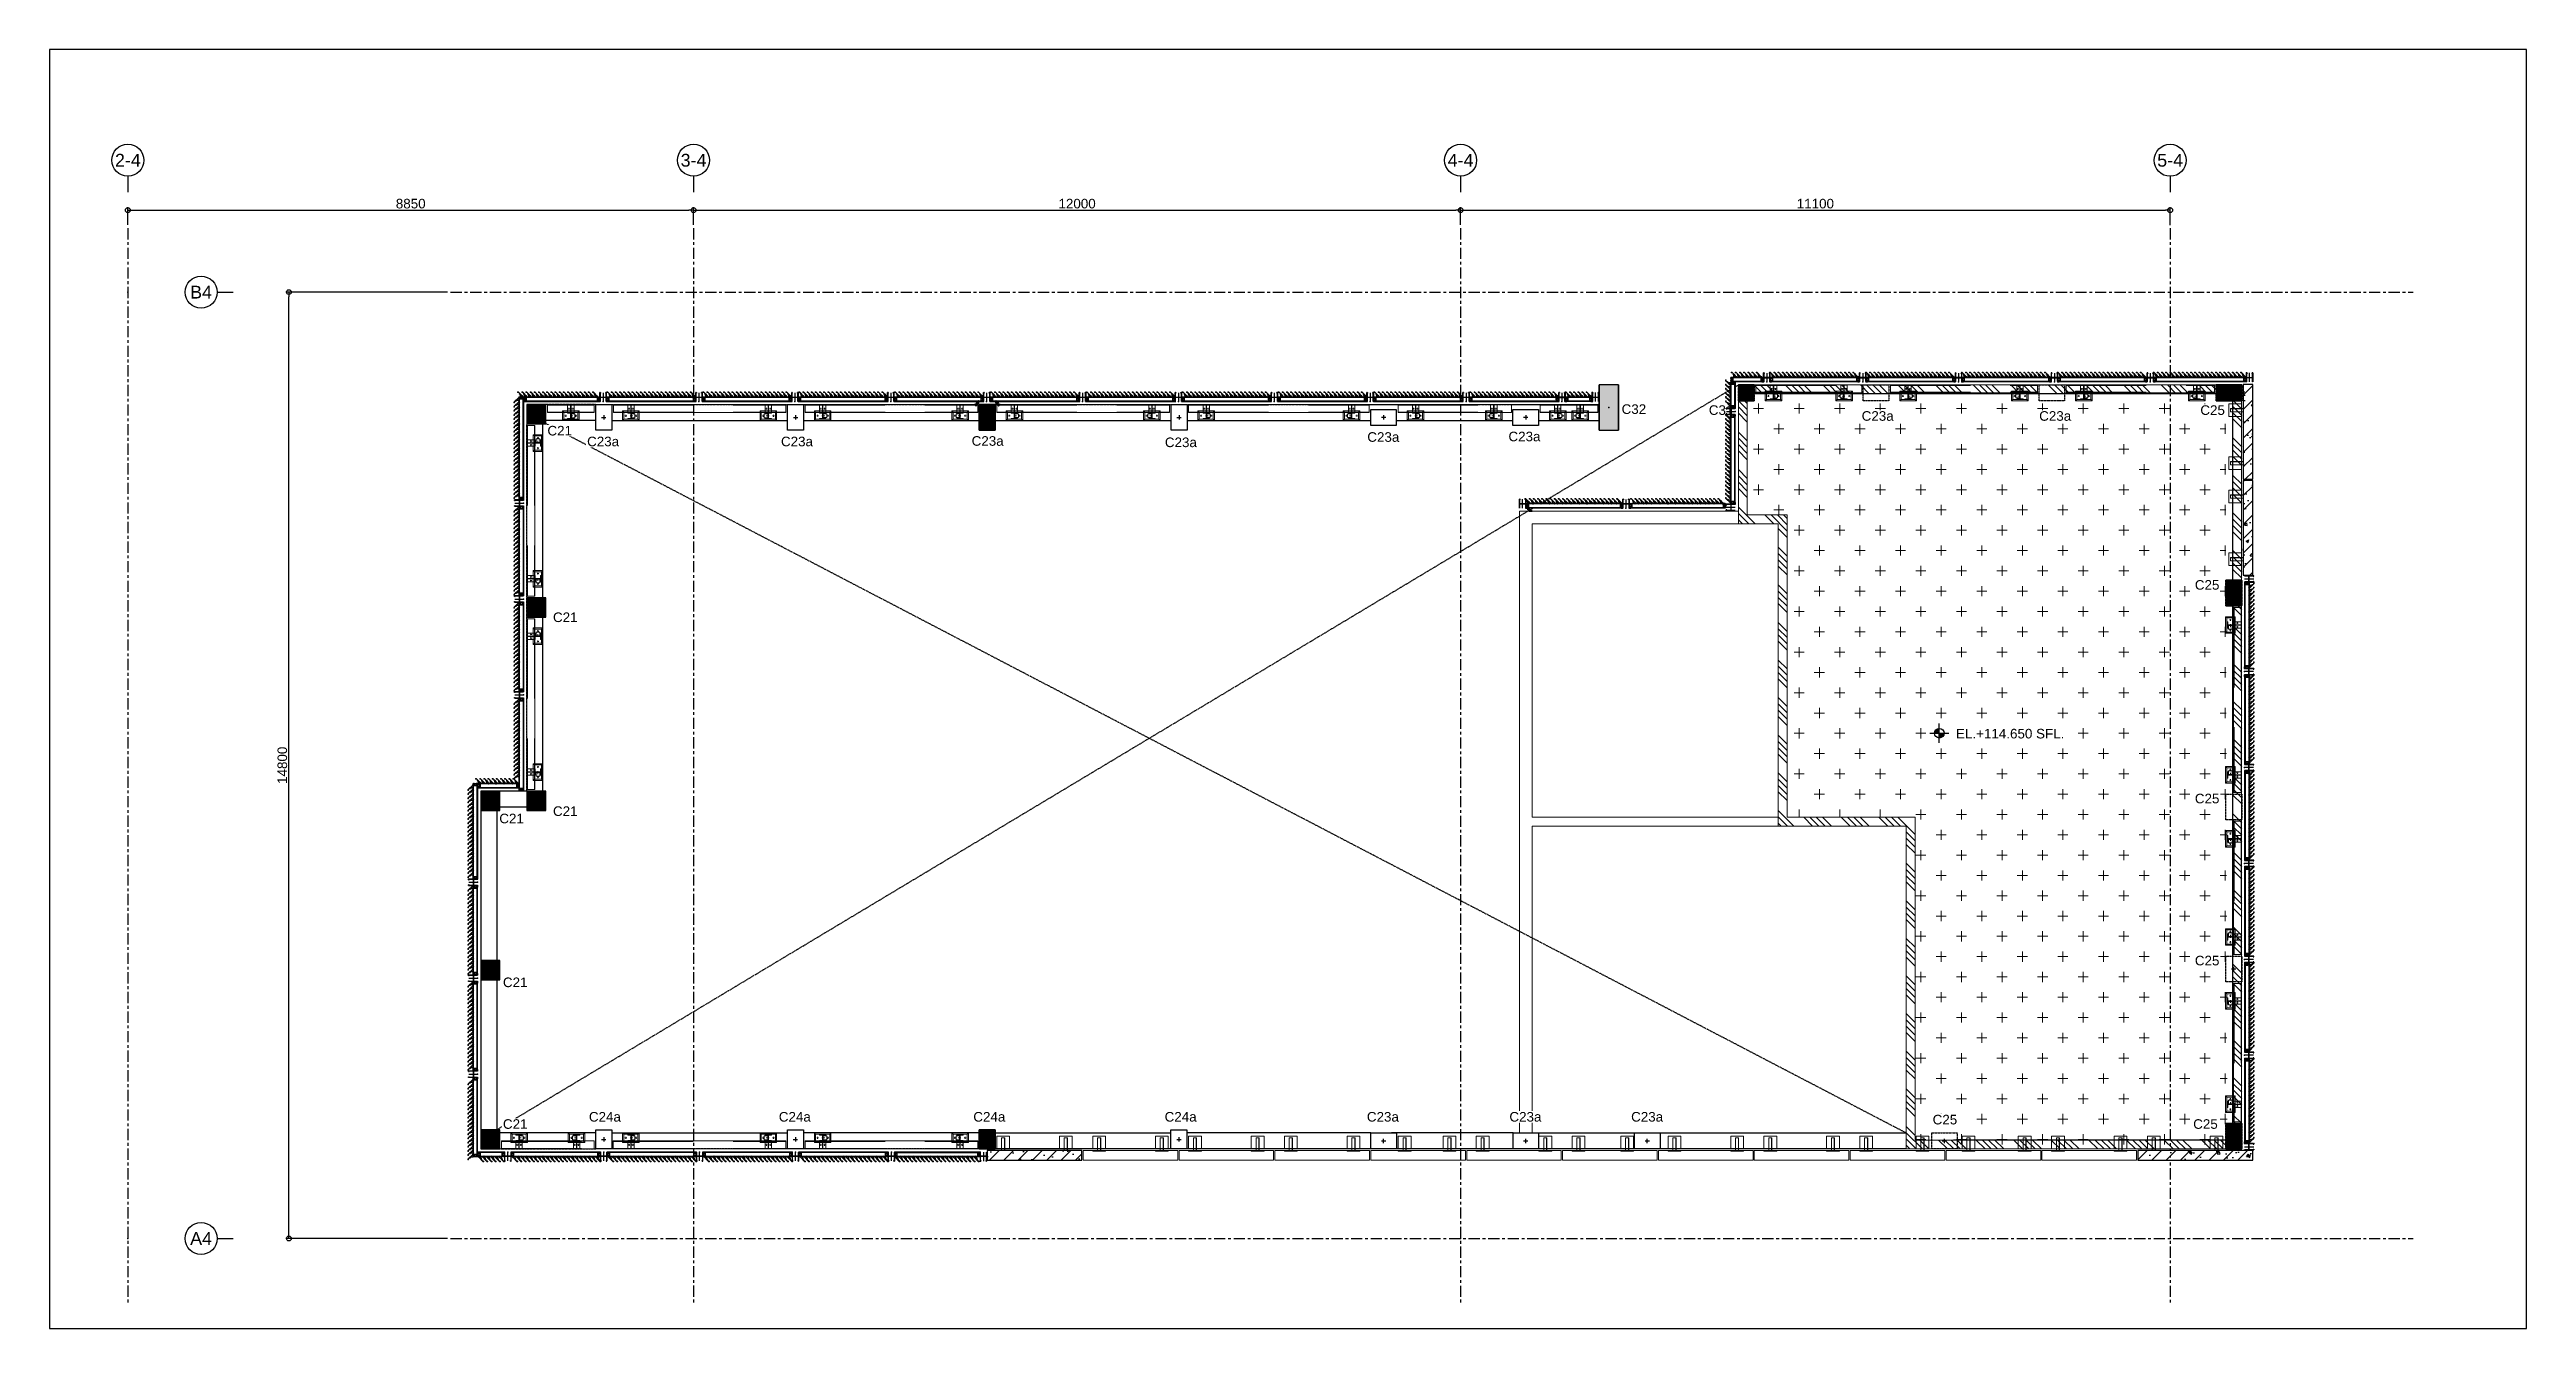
# Model space of a CAD drawing. Header units: millimetres. Extents: x 663313 to 1226001, y 1431724 to 1620898.
# Drawn here: x 687863 to 726613, y 1505819 to 1525819 of the extents above; entities that cross this region are included whole.
import ezdxf
from ezdxf.enums import TextEntityAlignment as Align
from ezdxf.xclip import XClip

# ---------------------------------------------------------------- set-up
doc = ezdxf.new("R2010")
doc.units = ezdxf.units.MM
doc.header["$XCLIPFRAME"] = 0
for name, pattern in [('CENTER', [50.8, 31.75, -6.35, 6.35, -6.35]), ('HIDDEN', [0.375, 0.25, -0.125]), ('TA_GL_000.70000', [1.925, 0.7, -0.175, 0.175, -0.175, 0.7]), ('XKITLINE00', [0]), ('XKITLINE02', [4, 2, -2])]:
    doc.linetypes.add(name, pattern=pattern)
doc.layers.get('Defpoints').update_dxf_attribs({"color": 140})
for name, color, linetype in [('000 - 0_SYM_DWG_GRID-BUBBLE_MAIN_COLOR_6', 6, 'Continuous'), ('000 - 0_SYM_DWG_GRIDLINE_MAIN_COLOR_251', 251, 'Continuous'), ('000 - 0_SYM_DWG_SLOPE-SYM_TEXT_COLOR_3', 3, 'Continuous'), ('000 - CONCRETE_COL_HATCH_', 251, 'Continuous'), ('000 - CONCRETE_COL_WIPEOUT_', 250, 'Continuous'), ('000 - CONCRETE_PRECAST_CUT_COLOR_4', 4, 'Continuous'), ('000 - CONCRETE_PRECAST_MAIN_COLOR_1', 1, 'Continuous'), ('000 - CONCRETE_PRECAST_WIPEOUT_', 250, 'Continuous'), ('000 - D I M', 1, 'Continuous'), ('000 - EXISTING_COLUMN_CUT_COLOR_5', 5, 'Continuous'), ('000 - EXISTING_CONCRETE_CUT_COLOR_5', 5, 'Continuous'), ('000 - GRID', 251, 'CENTER'), ('000 - STRUCTURE_STEEL_ACCESORIES_MAIN_COLOR_2', 1, 'Continuous'), ('000 - STRUCTURE_STEEL_ACCESORIES_SUB_COLOR_3', 251, 'Continuous'), ('000 - STRUCTURE_STEEL_ACCESORIES_WIPEOUT_', 250, 'Continuous'), ('010 - ASPG_ACCESSORIES_HATCH_', 251, 'Continuous'), ('010 - ASPG_ACCESSORIES_MAIN_COLOR_1', 1, 'Continuous'), ('010 - ASPG_ACCESSORIES_SUB_COLOR_1', 1, 'Continuous'), ('010 - ASPG_ACCESSORIES_SUB_COLOR_2', 251, 'Continuous'), ('010 - ASPG_ACCESSORIES_SYMBOL_', 251, 'Continuous'), ('010 - ASPG_ACCESSORIES_WIPEOUT_', 250, 'Continuous'), ('010 - ASPG_EXTR_MAIN_COLOR_2', 2, 'Continuous'), ('010 - ASPG_FASTERN_HIDDEN_', 251, 'Continuous'), ('010 - ASPG_FASTERN_MAIN_COLOR_1', 1, 'Continuous'), ('010 - ASPG_FASTERN_SUB_COLOR_2', 251, 'Continuous'), ('010 - ASPG_FRAMING_CUT_COLOR_4', 4, 'Continuous'), ('010 - ASPG_FRAMING_HATCH_', 251, 'Continuous'), ('010 - ASPG_FRAMING_MAIN_COLOR_2', 2, 'Continuous'), ('010 - ASPG_FRAMING_SUB_COLOR_2', 1, 'Continuous'), ('010 - ASPG_FRAMING_WIPEOUT_', 250, 'Continuous'), ('_PP-Dim', 1, 'Continuous'), ('BOLT & SCREW', 251, 'Continuous'), ('BR', 6, 'Continuous'), ('Center Line', 1, 'CENTER'), ('CVA044__', 2, 'Continuous'), ('DIM', 1, 'Continuous'), ('TEXT', 3, 'Continuous'), ('tube-stopper', 2, 'Continuous')]:
    doc.layers.add(name, color=color, linetype=linetype)
for name, color, linetype, plot in [('000 - STRUCTURE_STEEL_ACCESORIES_DEF_SUB', 250, 'Continuous', False), ('010 - ASPG_EXTR_DEF_SUB', 250, 'Continuous', False), ('010 - ASPG_FASTERN_DEF_SUB', 250, 'Continuous', False), ('010 - ASPG_FRAMING_DEF_SUB', 250, 'Continuous', False)]:
    doc.layers.add(name, color=color, linetype=linetype, plot=plot)
for name, color, linetype, lineweight in [('12-GRID', 1, 'CENTER', 13), ('9-SCREW', 251, 'Continuous', 9), ('A-FLOR-E', 2, 'Continuous', 9), ('Bolt', 7, 'Continuous', 0), ('Part', 2, 'Continuous', 0), ('SCREW', 8, 'Continuous', 5)]:
    doc.layers.add(name, color=color, linetype=linetype, lineweight=lineweight)
doc.styles.add('Arial', font='arial.ttf')
doc.styles.add('FAMELINE_FOR_CKST', font='arial.ttf')
doc.styles.add('TA', font='', dxfattribs={"height": 4.5})
doc.styles.get('TA').set_extended_font_data('Cordia New')
doc.dimstyles.new('FAMELINE-CKST_C-C', dxfattribs={"dimtxt": 0.3, "dimasz": 0.15, "dimexe": 0.1, "dimexo": 0.1, "dimgap": 0.05, "dimtad": 1, "dimzin": 0, "dimdsep": 46, "dimtxsty": 'FAMELINE_FOR_CKST', "dimblk": 'ORIGIN', "dimblk1": 'ORIGIN', "dimblk2": 'ORIGIN', "dimsah": 1, "dimcen": 0.1, "dimdle": 0.1, "dimclrd": 256, "dimclre": 256, "dimclrt": 3, "dimadec": 0, "dimazin": 0, "dimtfac": 1, "dimtix": 1, "dimtmove": 2, "dimatfit": 3, "dimfxl": 1, "dimtolj": 1, "dimtzin": 0, "dimlwd": -1, "dimlwe": -1, "dimarcsym": 0})
pattern_1 = [(50, (1531882.3, 695178.04), (455.46167, -39.84771), [47.625, -523.875]), (355, (1531882.3, 695178.04), (-88.10855, 477.64211), [38.1, -419.10146]), (100.451445, (1531920.25, 695174.7), (367.35312, 437.79438), [40.47502, -445.22561]), (46.1842, (1531882.3, 695305.04), (677.6976, -105.10582), [71.4375, -785.8125]), (96.635558, (1531938.8, 695296.3), (593.51034, 618.5653), [60.71256, -667.83902]), (351.18415, (1531882.3, 695305.04), (593.51034, 618.5653), [57.14992, -628.64933]), (21, (1531945.8, 695273.3), (379.03598, -255.662995), [47.625, -523.875]), (326, (1531945.8, 695273.3), (154.50507, 460.46992), [38.1, -419.1]), (71.451445, (1531977.4, 695252), (533.54105, 204.80692), [40.47502, -445.22484]), (37.5, (1531882.3, 695178.04), (7.721508, 211.387597), [0, -414.02, 0, -425.45, 0, -420.6875]), (7.5, (1531882.3, 695178.04), (167.049156, 250.451437), [0, -242.57, 0, -404.495, 0, -160.3375]), (327.5, (1531740.69, 695178.04), (338.976488, -14.32186), [0, -158.75, 0, -495.3, 0, -657.225]), (317.5, (1531677.2, 695178.04), (370.322953, 63.56623), [0, -206.375, 0, -328.93, 0, -466.725])]
pattern_2 = [(45, (1531882.3, 694828.04), (-112.253202, 112.253202), [])]
pattern_3 = [(270, (1257419.24324, -520041.6224), (0.65495992507, -1.1344238721), [0.7562825814, -1.5125651628]), (30, (1257419.24324, -520041.6224), (0.65495992936, 1.1344238696), [0.7562825814, -1.5125651628]), (330, (1257419.24324, -520041.6224), (1.30991985442, -2.48e-09), [-1.5125651628, 0.7562825814])]
pattern_4 = [(315, (1257419.4929, -520021.6224), (1.3369313545, 1.3369313545), []), (45, (1257419.4929, -520021.6224), (-1.3369313545, 1.3369313545), [])]
pattern_5 = [(270, (1257419.4425, -520043.9224), (0.65495992507, -1.1344238721), [0.7562825814, -1.5125651628]), (30, (1257419.4425, -520043.9224), (0.65495992936, 1.1344238696), [0.7562825814, -1.5125651628]), (330, (1257419.4425, -520043.9224), (1.30991985442, -2.48e-09), [-1.5125651628, 0.7562825814])]
pattern_6 = [(315, (1257419.1929, -520023.9224), (1.3369313545, 1.3369313545), []), (45, (1257419.1929, -520023.9224), (-1.3369313545, 1.3369313545), [])]
pattern_7 = [(45, (68845973.911, -106253.634), (-4.0411152545, 4.0411152545), []), (45, (68845976.6053, -106253.634), (-4.0411152545, 4.0411152545), [])]
pattern_8 = [(315, (-106132.4893, -14494238.6785), (1.01027881362, 1.01027881362), []), (315, (-106132.4893, -14494239.352), (1.01027881362, 1.01027881362), [])]

# ---------------------------------------------------------------- blocks, each defined once
blk = doc.blocks.new('*U4785')
at = {"layer": '000 - 0_SYM_DWG_GRID-BUBBLE_MAIN_COLOR_6'}
blk.add_line((36.25, 0), (31.25, 0), dxfattribs=at)
blk.add_circle((41.25, 0), 5, dxfattribs=at)
at = {"layer": '000 - 0_SYM_DWG_GRIDLINE_MAIN_COLOR_251', "color": 0, "linetype": 'ByBlock', "ltscale": 5}
blk.add_line((20, 0), (-316, 0), dxfattribs=at)
at = {"layer": '000 - 0_SYM_DWG_GRIDLINE_MAIN_COLOR_251', "color": 3}
blk.add_point((-296, 0), dxfattribs=at)
at = {"layer": '000 - 0_SYM_DWG_GRIDLINE_MAIN_COLOR_251', "color": 0}
blk.add_point((0, 0), dxfattribs=at)
at = {"style": 'TA', "flags": 1}
blk.add_attdef('LOCATION', (6, -6), '', height=4.5, rotation=270, dxfattribs=at)
at = {"layer": '000 - 0_SYM_DWG_SLOPE-SYM_TEXT_COLOR_3', "style": 'Arial'}
blk.add_attdef('GRID-HEAD', text='', height=4, rotation=270, dxfattribs=at).set_placement((41.25, 0), align=Align.MIDDLE_CENTER)
blk = doc.blocks.new('*U4786')
at = {"layer": '000 - 0_SYM_DWG_GRID-BUBBLE_MAIN_COLOR_6'}
blk.add_line((149.09, 0), (144.09, 0), dxfattribs=at)
blk.add_circle((154.09, 0), 5, dxfattribs=at)
at = {"layer": '000 - 0_SYM_DWG_GRIDLINE_MAIN_COLOR_251', "color": 0, "linetype": 'ByBlock', "ltscale": 5}
blk.add_line((76, 0), (-538, 0), dxfattribs=at)
at = {"layer": '000 - 0_SYM_DWG_GRIDLINE_MAIN_COLOR_251', "color": 3}
blk.add_point((-462, 0), dxfattribs=at)
at = {"layer": '000 - 0_SYM_DWG_GRIDLINE_MAIN_COLOR_251', "color": 0}
blk.add_point((0, 0), dxfattribs=at)
at = {"style": 'TA', "flags": 1}
blk.add_attdef('LOCATION', (6, -6), '', height=4.5, rotation=270, dxfattribs=at)
at = {"layer": '000 - 0_SYM_DWG_SLOPE-SYM_TEXT_COLOR_3', "style": 'Arial'}
blk.add_attdef('GRID-HEAD', text='', height=4, rotation=180, dxfattribs=at).set_placement((154.09, 0), align=Align.MIDDLE_CENTER)
blk = doc.blocks.new('_Origin')
at = {"color": 0, "linetype": 'ByBlock', "lineweight": -2}
blk.add_line((0, 0), (-1, 0), dxfattribs=at)
blk.add_circle((0, 0), 0.5, dxfattribs=at)
blk = doc.blocks.new('*D4826')
at = {"layer": '000 - D I M', "transparency": 16777216}
for p, q in [((-8850, 1050), (-8850, 1331)), ((-8775, 1281), (-75, 1281)), ((0, 1050), (0, 1331))]:
    blk.add_line(p, q, dxfattribs=at)
at = {"layer": 'Defpoints', "color": 0, "transparency": 16777216}
for p in [(0, 1281), (-8850, 1000), (0, 1000)]:
    blk.add_point(p, dxfattribs=at)
at = {"layer": '000 - D I M', "transparency": 16777216, "xscale": 75, "yscale": 75, "zscale": 75, "rotation": 180}
blk.add_blockref('_Origin', (-8850, 1281), dxfattribs=at)
at = {"layer": '000 - D I M', "transparency": 16777216, "xscale": 75, "yscale": 75, "zscale": 75}
blk.add_blockref('_Origin', (0, 1281), dxfattribs=at)
at = {"layer": '000 - D I M', "color": 3, "transparency": 16777216, "insert": (-4425, 1383), "char_height": 150, "attachment_point": 5, "style": 'FAMELINE_FOR_CKST'}
blk.add_mtext('\\A1;8850', dxfattribs=at)
blk = doc.blocks.new('*D4827')
at = {"layer": '000 - D I M', "transparency": 16777216}
for p, q in [((0, 1050), (0, 1331)), ((75, 1281), (11925, 1281)), ((12000, 1050), (12000, 1331))]:
    blk.add_line(p, q, dxfattribs=at)
at = {"layer": 'Defpoints', "color": 0, "transparency": 16777216}
for p in [(12000, 1281), (0, 1000), (12000, 1000)]:
    blk.add_point(p, dxfattribs=at)
at = {"layer": '000 - D I M', "transparency": 16777216, "xscale": 75, "yscale": 75, "zscale": 75, "rotation": 180}
blk.add_blockref('_Origin', (0, 1281), dxfattribs=at)
at = {"layer": '000 - D I M', "transparency": 16777216, "xscale": 75, "yscale": 75, "zscale": 75}
blk.add_blockref('_Origin', (12000, 1281), dxfattribs=at)
at = {"layer": '000 - D I M', "color": 3, "transparency": 16777216, "insert": (6000, 1383), "char_height": 150, "attachment_point": 5, "style": 'FAMELINE_FOR_CKST'}
blk.add_mtext('\\A1;12000', dxfattribs=at)
blk = doc.blocks.new('*D4829')
at = {"layer": '000 - D I M', "transparency": 16777216}
for p, q in [((-3850, 0), (-6381, 0)), ((-6331, -14725), (-6331, -75)), ((-3850, -14800), (-6381, -14800))]:
    blk.add_line(p, q, dxfattribs=at)
at = {"layer": 'Defpoints', "color": 0, "transparency": 16777216}
for p in [(-3800, 0), (-6331, 0), (-3800, -14800)]:
    blk.add_point(p, dxfattribs=at)
at = {"layer": '000 - D I M', "transparency": 16777216, "xscale": 75, "yscale": 75, "zscale": 75}
for p, rotation in [((-6331, 0), 90), ((-6331, -14800), 270)]:
    blk.add_blockref('_Origin', p, dxfattribs=dict(at, rotation=rotation))
at = {"layer": '000 - D I M', "color": 3, "transparency": 16777216, "insert": (-6433, -7400), "char_height": 150, "attachment_point": 5, "rotation": 90, "style": 'FAMELINE_FOR_CKST'}
blk.add_mtext('\\A1;14800', dxfattribs=at)
blk = doc.blocks.new('*D4828')
at = {"layer": '000 - D I M', "transparency": 16777216}
for p, q in [((12000, 1050), (12000, 1331)), ((12075, 1281), (23025, 1281)), ((23100, 1049), (23100, 1331))]:
    blk.add_line(p, q, dxfattribs=at)
at = {"layer": 'Defpoints', "color": 0, "transparency": 16777216}
for p in [(23100, 1281), (12000, 1000), (23100, 999)]:
    blk.add_point(p, dxfattribs=at)
at = {"layer": '000 - D I M', "transparency": 16777216, "xscale": 75, "yscale": 75, "zscale": 75, "rotation": 180}
blk.add_blockref('_Origin', (12000, 1281), dxfattribs=at)
at = {"layer": '000 - D I M', "transparency": 16777216, "xscale": 75, "yscale": 75, "zscale": 75}
blk.add_blockref('_Origin', (23100, 1281), dxfattribs=at)
at = {"layer": '000 - D I M', "color": 3, "transparency": 16777216, "insert": (17550, 1383), "char_height": 150, "attachment_point": 5, "style": 'FAMELINE_FOR_CKST'}
blk.add_mtext('\\A1;11100', dxfattribs=at)
blk = doc.blocks.new('C25')
at = {"layer": 'BR', "color": 1}
for p, q in [((-0.034, 0), (0.034, 0)), ((0, 0.034), (0, -0.034))]:
    blk.add_line(p, q, dxfattribs=at)
at = {"layer": 'BR', "color": 5, "ltscale": 5}
blk.add_lwpolyline([(-0.125, 0.2), (0.125, 0.2), (0.125, -0.2), (-0.125, -0.2)], close=True, dxfattribs=at)
blk = doc.blocks.new('C32')
at = {"layer": 'BR', "color": 1}
for p, q in [((-0.034, 0), (0.034, 0)), ((0, 0.034), (0, -0.034))]:
    blk.add_line(p, q, dxfattribs=at)
at = {"layer": 'BR', "color": 5, "ltscale": 5}
blk.add_lwpolyline([(-0.15, 0.355), (0.15, 0.355), (0.15, -0.355), (-0.15, -0.355)], close=True, dxfattribs=at)
blk = doc.blocks.new('C21')
at = {"color": 251}
for p, q in [((0, 0.063), (0, -0.063)), ((0.063, 0), (-0.063, 0))]:
    blk.add_line(p, q, dxfattribs=at)
at = {"layer": 'A-FLOR-E', "color": 5}
blk.add_lwpolyline([(0.15, 0.15), (0.15, -0.15), (-0.15, -0.15), (-0.15, 0.15)], close=True, dxfattribs=at)
blk = doc.blocks.new('C24a')
at = {"layer": 'BR', "color": 1}
for p, q in [((0.034, 0), (-0.034, 0)), ((0, 0.034), (0, -0.034))]:
    blk.add_line(p, q, dxfattribs=at)
at = {"layer": 'BR', "color": 5, "ltscale": 5}
blk.add_lwpolyline([(0.15, 0.125), (0.15, -0.125), (-0.15, -0.125), (-0.15, 0.125)], close=True, dxfattribs=at)
blk = doc.blocks.new('po')
h = blk.add_hatch(color=1)
h.dxf.hatch_style = 1
edge = h.paths.add_edge_path()
edge.add_line((1.5, 0), (0, 0))
edge.add_line((0, 0), (0, -1.5))
edge.add_arc((0, 0), 1.5, 270, 360)
edge = h.paths.add_edge_path()
edge.add_line((-1.5, 0), (0, 0))
edge.add_line((0, 0), (0, 1.5))
edge.add_arc((0, 0), 1.5, 90, 180)
at = {"color": 1}
for p, q in [((-2.99, 0), (2.99, 0)), ((0, -2.99), (0, 2.99))]:
    blk.add_line(p, q, dxfattribs=at)
blk.add_circle((0, 0), 1.5, dxfattribs=at)
blk = doc.blocks.new('*U5722')
blk.add_wipeout([(0, 0), (150, 0), (150, 1480), (0, 1480)]).dxf.layer = '000 - CONCRETE_PRECAST_WIPEOUT_'
at = {"layer": '000 - CONCRETE_COL_HATCH_'}
h = blk.add_hatch(dxfattribs=at)
h.set_pattern_fill('ANSI31', color=256)
h.set_pattern_definition([(45, (1531882.3, 696158.04), (-112.253202, 112.253202), [])])
h.paths.add_polyline_path([(0, 0), (150, 0), (150, 1480), (0, 1480)])
h = blk.add_hatch(dxfattribs=at)
h.set_pattern_fill('AR-CONC', color=256, scale=0.05)
h.set_pattern_definition(pattern_1)
h.paths.add_polyline_path([(0, 0), (150, 0), (150, 1480), (0, 1480)])
at = {"layer": '000 - CONCRETE_PRECAST_MAIN_COLOR_1', "color": 0}
blk.add_lwpolyline([(0, 0), (150, 0), (150, 1480), (0, 1480)], close=True, dxfattribs=at)
blk = doc.blocks.new('*U5723')
blk.add_wipeout([(0, 0), (1480, 0), (1480, 150), (0, 150)]).dxf.layer = '000 - CONCRETE_PRECAST_WIPEOUT_'
at = {"layer": '000 - CONCRETE_COL_HATCH_'}
h = blk.add_hatch(dxfattribs=at)
h.set_pattern_fill('ANSI31', color=256)
h.set_pattern_definition(pattern_2)
h.paths.add_polyline_path([(0, 0), (1480, 0), (1480, 150), (0, 150)])
h = blk.add_hatch(dxfattribs=at)
h.set_pattern_fill('AR-CONC', color=256, scale=0.05)
h.set_pattern_definition(pattern_1)
h.paths.add_polyline_path([(0, 0), (1480, 0), (1480, 150), (0, 150)])
at = {"layer": '000 - CONCRETE_PRECAST_MAIN_COLOR_1', "color": 0}
blk.add_lwpolyline([(0, 0), (1480, 0), (1480, 150), (0, 150)], close=True, dxfattribs=at)
blk = doc.blocks.new('*U5721')
blk.add_wipeout([(0, 0), (1800, 0), (1800, 150), (0, 150)]).dxf.layer = '000 - CONCRETE_PRECAST_WIPEOUT_'
at = {"layer": '000 - CONCRETE_COL_HATCH_'}
h = blk.add_hatch(dxfattribs=at)
h.set_pattern_fill('ANSI31', color=256)
h.set_pattern_definition(pattern_2)
h.paths.add_polyline_path([(0, 0), (1800, 0), (1800, 150), (0, 150)])
h = blk.add_hatch(dxfattribs=at)
h.set_pattern_fill('AR-CONC', color=256, scale=0.05)
h.set_pattern_definition(pattern_1)
h.paths.add_polyline_path([(0, 0), (1800, 0), (1800, 150), (0, 150)])
at = {"layer": '000 - CONCRETE_PRECAST_MAIN_COLOR_1', "color": 0}
blk.add_lwpolyline([(0, 0), (1800, 0), (1800, 150), (0, 150)], close=True, dxfattribs=at)
blk = doc.blocks.new('44')
at = {"layer": 'Bolt', "color": 21, "linetype": 'XKITLINE00', "lineweight": 0}
for p, q in [((19.865, 44.646), (19.874, 44.646)), ((19.865, 44.586), (19.874, 44.586)), ((19.879, 44.66), (19.879, 44.65)), ((19.879, 44.632), (19.879, 44.641)), ((19.879, 44.6), (19.879, 44.59)), ((19.879, 44.572), (19.879, 44.581)), ((19.893, 44.646), (19.884, 44.646)), ((19.893, 44.586), (19.884, 44.586)), ((19.975, 44.696), (19.984, 44.696)), ((19.975, 44.696), (19.984, 44.696)), ((19.989, 44.71), (19.989, 44.7)), ((19.989, 44.71), (19.989, 44.7)), ((19.989, 44.682), (19.989, 44.691)), ((19.989, 44.682), (19.989, 44.691)), ((20.003, 44.696), (19.994, 44.696)), ((20.003, 44.696), (19.994, 44.696)), ((19.975, 44.536), (19.984, 44.536)), ((19.975, 44.536), (19.984, 44.536)), ((19.989, 44.55), (19.989, 44.54)), ((19.989, 44.55), (19.989, 44.54)), ((19.989, 44.522), (19.989, 44.531)), ((19.989, 44.522), (19.989, 44.531)), ((20.003, 44.536), (19.994, 44.536)), ((20.003, 44.536), (19.994, 44.536)), ((25.615, 44.32), (25.625, 44.32)), ((25.615, 44.32), (25.625, 44.32)), ((25.629, 44.334), (25.629, 44.325)), ((25.629, 44.334), (25.629, 44.325)), ((25.629, 44.306), (25.629, 44.315)), ((25.629, 44.306), (25.629, 44.315)), ((25.643, 44.32), (25.634, 44.32)), ((25.643, 44.32), (25.634, 44.32)), ((25.665, 44.43), (25.675, 44.43)), ((25.679, 44.444), (25.679, 44.435)), ((25.679, 44.416), (25.679, 44.425)), ((25.693, 44.43), (25.684, 44.43)), ((25.725, 44.43), (25.735, 44.43)), ((25.739, 44.444), (25.739, 44.435)), ((25.739, 44.416), (25.739, 44.425)), ((25.753, 44.43), (25.744, 44.43)), ((25.775, 44.32), (25.785, 44.32)), ((25.775, 44.32), (25.785, 44.32)), ((25.789, 44.334), (25.789, 44.325)), ((25.789, 44.334), (25.789, 44.325)), ((25.789, 44.306), (25.789, 44.315)), ((25.789, 44.306), (25.789, 44.315)), ((25.803, 44.32), (25.794, 44.32)), ((25.803, 44.32), (25.794, 44.32)), ((27.738, 44.32), (27.747, 44.32)), ((27.738, 44.32), (27.747, 44.32)), ((27.752, 44.334), (27.752, 44.325)), ((27.752, 44.334), (27.752, 44.325)), ((27.752, 44.306), (27.752, 44.315)), ((27.752, 44.306), (27.752, 44.315)), ((27.766, 44.32), (27.756, 44.32)), ((27.766, 44.32), (27.756, 44.32)), ((27.788, 44.43), (27.797, 44.43)), ((27.802, 44.444), (27.802, 44.435)), ((27.802, 44.416), (27.802, 44.425)), ((27.816, 44.43), (27.806, 44.43)), ((27.848, 44.43), (27.857, 44.43)), ((27.862, 44.444), (27.862, 44.435)), ((27.862, 44.416), (27.862, 44.425)), ((27.876, 44.43), (27.866, 44.43)), ((27.898, 44.32), (27.907, 44.32)), ((27.898, 44.32), (27.907, 44.32)), ((27.912, 44.334), (27.912, 44.325)), ((27.912, 44.334), (27.912, 44.325)), ((27.912, 44.306), (27.912, 44.315)), ((27.912, 44.306), (27.912, 44.315)), ((27.926, 44.32), (27.916, 44.32)), ((27.926, 44.32), (27.916, 44.32)), ((28.638, 44.32), (28.647, 44.32)), ((28.638, 44.32), (28.647, 44.32)), ((28.652, 44.334), (28.652, 44.325)), ((28.652, 44.334), (28.652, 44.325)), ((28.652, 44.306), (28.652, 44.315)), ((28.652, 44.306), (28.652, 44.315)), ((28.666, 44.32), (28.656, 44.32)), ((28.666, 44.32), (28.656, 44.32)), ((28.688, 44.43), (28.697, 44.43)), ((28.702, 44.444), (28.702, 44.435)), ((28.702, 44.416), (28.702, 44.425)), ((28.716, 44.43), (28.706, 44.43)), ((28.748, 44.43), (28.757, 44.43)), ((28.762, 44.444), (28.762, 44.435)), ((28.762, 44.416), (28.762, 44.425)), ((28.776, 44.43), (28.766, 44.43)), ((28.798, 44.32), (28.807, 44.32)), ((28.798, 44.32), (28.807, 44.32)), ((28.812, 44.334), (28.812, 44.325)), ((28.812, 44.334), (28.812, 44.325)), ((28.812, 44.306), (28.812, 44.315)), ((28.812, 44.306), (28.812, 44.315)), ((28.826, 44.32), (28.816, 44.32)), ((28.826, 44.32), (28.816, 44.32)), ((30.76, 44.32), (30.77, 44.32)), ((30.76, 44.32), (30.77, 44.32)), ((30.774, 44.334), (30.774, 44.325)), ((30.774, 44.334), (30.774, 44.325)), ((30.774, 44.306), (30.774, 44.315)), ((30.774, 44.306), (30.774, 44.315)), ((30.788, 44.32), (30.779, 44.32)), ((30.788, 44.32), (30.779, 44.32)), ((30.81, 44.43), (30.82, 44.43)), ((30.824, 44.444), (30.824, 44.435)), ((30.824, 44.416), (30.824, 44.425)), ((30.838, 44.43), (30.829, 44.43)), ((30.87, 44.43), (30.88, 44.43)), ((30.884, 44.444), (30.884, 44.435)), ((30.884, 44.416), (30.884, 44.425)), ((30.898, 44.43), (30.889, 44.43)), ((30.92, 44.32), (30.93, 44.32)), ((30.92, 44.32), (30.93, 44.32)), ((30.934, 44.334), (30.934, 44.325)), ((30.934, 44.334), (30.934, 44.325)), ((30.934, 44.306), (30.934, 44.315)), ((30.934, 44.306), (30.934, 44.315)), ((30.948, 44.32), (30.939, 44.32)), ((30.948, 44.32), (30.939, 44.32)), ((19.975, 43.796), (19.984, 43.796)), ((19.975, 43.796), (19.984, 43.796)), ((19.989, 43.81), (19.989, 43.8)), ((19.989, 43.81), (19.989, 43.8)), ((19.989, 43.782), (19.989, 43.791)), ((19.989, 43.782), (19.989, 43.791)), ((20.003, 43.796), (19.994, 43.796)), ((20.003, 43.796), (19.994, 43.796)), ((31.266, 43.886), (31.276, 43.886)), ((31.266, 43.886), (31.276, 43.886)), ((31.28, 43.9), (31.28, 43.89)), ((31.28, 43.9), (31.28, 43.89)), ((31.28, 43.872), (31.28, 43.881)), ((31.28, 43.872), (31.28, 43.881)), ((31.294, 43.886), (31.285, 43.886)), ((31.294, 43.886), (31.285, 43.886)), ((31.376, 43.836), (31.386, 43.836)), ((31.39, 43.85), (31.39, 43.84)), ((31.39, 43.822), (31.39, 43.831)), ((31.39, 43.79), (31.39, 43.78)), ((31.404, 43.836), (31.395, 43.836)), ((19.865, 43.746), (19.874, 43.746)), ((19.865, 43.686), (19.874, 43.686)), ((19.879, 43.76), (19.879, 43.75)), ((19.879, 43.732), (19.879, 43.741)), ((19.879, 43.7), (19.879, 43.69)), ((19.879, 43.672), (19.879, 43.681)), ((19.893, 43.746), (19.884, 43.746)), ((19.893, 43.686), (19.884, 43.686)), ((19.975, 43.636), (19.984, 43.636)), ((19.975, 43.636), (19.984, 43.636)), ((19.989, 43.65), (19.989, 43.64)), ((19.989, 43.65), (19.989, 43.64)), ((19.989, 43.622), (19.989, 43.631)), ((19.989, 43.622), (19.989, 43.631)), ((20.003, 43.636), (19.994, 43.636)), ((20.003, 43.636), (19.994, 43.636)), ((31.266, 43.726), (31.276, 43.726)), ((31.266, 43.726), (31.276, 43.726)), ((31.28, 43.74), (31.28, 43.73)), ((31.28, 43.74), (31.28, 43.73)), ((31.28, 43.712), (31.28, 43.721)), ((31.28, 43.712), (31.28, 43.721)), ((31.294, 43.726), (31.285, 43.726)), ((31.294, 43.726), (31.285, 43.726)), ((31.376, 43.776), (31.386, 43.776)), ((31.39, 43.762), (31.39, 43.771)), ((31.404, 43.776), (31.395, 43.776)), ((19.865, 42.896), (19.874, 42.896)), ((19.865, 42.836), (19.874, 42.836)), ((19.879, 42.91), (19.879, 42.9)), ((19.879, 42.882), (19.879, 42.891)), ((19.879, 42.85), (19.879, 42.84)), ((19.879, 42.822), (19.879, 42.831)), ((19.893, 42.896), (19.884, 42.896)), ((19.893, 42.836), (19.884, 42.836)), ((19.975, 42.946), (19.984, 42.946)), ((19.975, 42.946), (19.984, 42.946)), ((19.975, 42.786), (19.984, 42.786)), ((19.975, 42.786), (19.984, 42.786)), ((19.989, 42.96), (19.989, 42.95)), ((19.989, 42.96), (19.989, 42.95)), ((19.989, 42.932), (19.989, 42.941)), ((19.989, 42.932), (19.989, 42.941)), ((19.989, 42.8), (19.989, 42.79)), ((19.989, 42.8), (19.989, 42.79)), ((19.989, 42.772), (19.989, 42.781)), ((19.989, 42.772), (19.989, 42.781)), ((20.003, 42.946), (19.994, 42.946)), ((20.003, 42.946), (19.994, 42.946)), ((20.003, 42.786), (19.994, 42.786)), ((20.003, 42.786), (19.994, 42.786)), ((31.266, 42.946), (31.276, 42.946)), ((31.266, 42.946), (31.276, 42.946)), ((31.266, 42.786), (31.276, 42.786)), ((31.266, 42.786), (31.276, 42.786)), ((31.28, 42.96), (31.28, 42.95)), ((31.28, 42.96), (31.28, 42.95)), ((31.28, 42.932), (31.28, 42.941)), ((31.28, 42.932), (31.28, 42.941)), ((31.28, 42.8), (31.28, 42.79)), ((31.28, 42.8), (31.28, 42.79)), ((31.28, 42.772), (31.28, 42.781)), ((31.28, 42.772), (31.28, 42.781)), ((31.294, 42.946), (31.285, 42.946)), ((31.294, 42.946), (31.285, 42.946)), ((31.294, 42.786), (31.285, 42.786)), ((31.294, 42.786), (31.285, 42.786)), ((31.376, 42.896), (31.386, 42.896)), ((31.376, 42.836), (31.386, 42.836)), ((31.39, 42.91), (31.39, 42.9)), ((31.39, 42.882), (31.39, 42.891)), ((31.39, 42.85), (31.39, 42.84)), ((31.39, 42.822), (31.39, 42.831)), ((31.404, 42.896), (31.395, 42.896)), ((31.404, 42.836), (31.395, 42.836)), ((19.865, 40.746), (19.874, 40.746)), ((19.879, 40.76), (19.879, 40.751)), ((19.879, 40.732), (19.879, 40.741)), ((19.879, 40.7), (19.879, 40.691)), ((19.893, 40.746), (19.884, 40.746)), ((19.975, 40.796), (19.984, 40.796)), ((19.975, 40.796), (19.984, 40.796)), ((19.989, 40.81), (19.989, 40.801)), ((19.989, 40.81), (19.989, 40.801)), ((19.989, 40.782), (19.989, 40.791)), ((19.989, 40.782), (19.989, 40.791)), ((20.003, 40.796), (19.994, 40.796)), ((20.003, 40.796), (19.994, 40.796)), ((31.266, 40.796), (31.276, 40.796)), ((31.266, 40.796), (31.276, 40.796)), ((31.28, 40.81), (31.28, 40.8)), ((31.28, 40.81), (31.28, 40.8)), ((31.28, 40.782), (31.28, 40.791)), ((31.28, 40.782), (31.28, 40.791)), ((31.294, 40.796), (31.285, 40.796)), ((31.294, 40.796), (31.285, 40.796)), ((31.376, 40.746), (31.386, 40.746)), ((31.39, 40.76), (31.39, 40.75)), ((31.39, 40.732), (31.39, 40.741)), ((31.39, 40.7), (31.39, 40.69)), ((31.404, 40.746), (31.395, 40.746)), ((19.865, 40.686), (19.874, 40.686)), ((19.879, 40.672), (19.879, 40.681)), ((19.893, 40.686), (19.884, 40.686)), ((19.975, 40.636), (19.984, 40.636)), ((19.975, 40.636), (19.984, 40.636)), ((19.989, 40.65), (19.989, 40.641)), ((19.989, 40.65), (19.989, 40.641)), ((19.989, 40.622), (19.989, 40.631)), ((19.989, 40.622), (19.989, 40.631)), ((20.003, 40.636), (19.994, 40.636)), ((20.003, 40.636), (19.994, 40.636)), ((31.266, 40.636), (31.276, 40.636)), ((31.266, 40.636), (31.276, 40.636)), ((31.28, 40.65), (31.28, 40.64)), ((31.28, 40.65), (31.28, 40.64)), ((31.28, 40.622), (31.28, 40.631)), ((31.28, 40.622), (31.28, 40.631)), ((31.294, 40.636), (31.285, 40.636)), ((31.294, 40.636), (31.285, 40.636)), ((31.376, 40.686), (31.386, 40.686)), ((31.39, 40.672), (31.39, 40.681)), ((31.404, 40.686), (31.395, 40.686)), ((19.975, 39.946), (19.984, 39.946)), ((19.975, 39.946), (19.984, 39.946)), ((19.989, 39.96), (19.989, 39.951)), ((19.989, 39.96), (19.989, 39.951)), ((19.989, 39.932), (19.989, 39.941)), ((19.989, 39.932), (19.989, 39.941)), ((20.003, 39.946), (19.994, 39.946)), ((20.003, 39.946), (19.994, 39.946)), ((31.267, 39.946), (31.276, 39.946)), ((31.267, 39.946), (31.276, 39.946)), ((31.281, 39.96), (31.281, 39.95)), ((31.281, 39.96), (31.281, 39.95)), ((31.281, 39.932), (31.281, 39.941)), ((31.281, 39.932), (31.281, 39.941)), ((31.295, 39.946), (31.285, 39.946)), ((31.295, 39.946), (31.285, 39.946)), ((19.865, 39.896), (19.874, 39.896)), ((19.865, 39.836), (19.874, 39.836)), ((19.879, 39.91), (19.879, 39.901)), ((19.879, 39.882), (19.879, 39.891)), ((19.879, 39.85), (19.879, 39.841)), ((19.879, 39.822), (19.879, 39.831)), ((19.893, 39.896), (19.884, 39.896)), ((19.893, 39.836), (19.884, 39.836)), ((19.975, 39.786), (19.984, 39.786)), ((19.975, 39.786), (19.984, 39.786)), ((19.989, 39.8), (19.989, 39.791)), ((19.989, 39.8), (19.989, 39.791)), ((19.989, 39.772), (19.989, 39.781)), ((19.989, 39.772), (19.989, 39.781)), ((20.003, 39.786), (19.994, 39.786)), ((20.003, 39.786), (19.994, 39.786)), ((31.267, 39.786), (31.276, 39.786)), ((31.267, 39.786), (31.276, 39.786)), ((31.281, 39.8), (31.281, 39.79)), ((31.281, 39.8), (31.281, 39.79)), ((31.281, 39.772), (31.281, 39.781)), ((31.281, 39.772), (31.281, 39.781)), ((31.295, 39.786), (31.285, 39.786)), ((31.295, 39.786), (31.285, 39.786)), ((31.377, 39.896), (31.386, 39.896)), ((31.377, 39.836), (31.386, 39.836)), ((31.391, 39.91), (31.391, 39.9)), ((31.391, 39.882), (31.391, 39.891)), ((31.391, 39.85), (31.391, 39.84)), ((31.391, 39.822), (31.391, 39.831)), ((31.405, 39.896), (31.395, 39.896)), ((31.405, 39.836), (31.395, 39.836)), ((19.865, 37.746), (19.874, 37.746)), ((19.865, 37.686), (19.874, 37.686)), ((19.879, 37.76), (19.879, 37.751)), ((19.879, 37.732), (19.879, 37.741)), ((19.879, 37.7), (19.879, 37.691)), ((19.879, 37.672), (19.879, 37.681)), ((19.893, 37.746), (19.884, 37.746)), ((19.893, 37.686), (19.884, 37.686)), ((19.975, 37.796), (19.984, 37.796)), ((19.975, 37.796), (19.984, 37.796)), ((19.975, 37.636), (19.984, 37.636)), ((19.975, 37.636), (19.984, 37.636)), ((19.989, 37.81), (19.989, 37.801)), ((19.989, 37.81), (19.989, 37.801)), ((19.989, 37.782), (19.989, 37.791)), ((19.989, 37.782), (19.989, 37.791)), ((19.989, 37.65), (19.989, 37.641)), ((19.989, 37.65), (19.989, 37.641)), ((19.989, 37.622), (19.989, 37.631)), ((19.989, 37.622), (19.989, 37.631)), ((20.003, 37.796), (19.994, 37.796)), ((20.003, 37.796), (19.994, 37.796)), ((20.003, 37.636), (19.994, 37.636)), ((20.003, 37.636), (19.994, 37.636)), ((31.267, 37.796), (31.276, 37.796)), ((31.267, 37.796), (31.276, 37.796)), ((31.267, 37.636), (31.276, 37.636)), ((31.267, 37.636), (31.276, 37.636)), ((31.281, 37.81), (31.281, 37.8)), ((31.281, 37.81), (31.281, 37.8)), ((31.281, 37.782), (31.281, 37.791)), ((31.281, 37.782), (31.281, 37.791)), ((31.281, 37.65), (31.281, 37.64)), ((31.281, 37.65), (31.281, 37.64)), ((31.281, 37.622), (31.281, 37.631)), ((31.281, 37.622), (31.281, 37.631)), ((31.295, 37.796), (31.285, 37.796)), ((31.295, 37.796), (31.285, 37.796)), ((31.295, 37.636), (31.285, 37.636)), ((31.295, 37.636), (31.285, 37.636)), ((31.377, 37.746), (31.386, 37.746)), ((31.377, 37.686), (31.386, 37.686)), ((31.391, 37.76), (31.391, 37.75)), ((31.391, 37.732), (31.391, 37.741)), ((31.391, 37.7), (31.391, 37.69)), ((31.391, 37.672), (31.391, 37.681)), ((31.405, 37.746), (31.395, 37.746)), ((31.405, 37.686), (31.395, 37.686)), ((31.267, 36.946), (31.276, 36.946)), ((31.267, 36.946), (31.276, 36.946)), ((31.281, 36.96), (31.281, 36.95)), ((31.281, 36.96), (31.281, 36.95)), ((31.281, 36.932), (31.281, 36.941)), ((31.281, 36.932), (31.281, 36.941)), ((31.295, 36.946), (31.285, 36.946)), ((31.295, 36.946), (31.285, 36.946)), ((31.377, 36.896), (31.386, 36.896)), ((31.377, 36.836), (31.386, 36.836)), ((31.391, 36.91), (31.391, 36.9)), ((31.391, 36.882), (31.391, 36.891)), ((31.391, 36.85), (31.391, 36.84)), ((31.391, 36.822), (31.391, 36.831)), ((31.405, 36.896), (31.395, 36.896)), ((31.405, 36.836), (31.395, 36.836)), ((31.267, 36.786), (31.276, 36.786)), ((31.267, 36.786), (31.276, 36.786)), ((31.281, 36.8), (31.281, 36.79)), ((31.281, 36.8), (31.281, 36.79)), ((31.281, 36.772), (31.281, 36.781)), ((31.281, 36.772), (31.281, 36.781)), ((31.295, 36.786), (31.285, 36.786)), ((31.295, 36.786), (31.285, 36.786)), ((31.267, 34.796), (31.276, 34.796)), ((31.267, 34.796), (31.276, 34.796)), ((31.267, 34.636), (31.276, 34.636)), ((31.267, 34.636), (31.276, 34.636)), ((31.281, 34.81), (31.281, 34.8)), ((31.281, 34.81), (31.281, 34.8)), ((31.281, 34.782), (31.281, 34.791)), ((31.281, 34.782), (31.281, 34.791)), ((31.281, 34.65), (31.281, 34.64)), ((31.281, 34.65), (31.281, 34.64)), ((31.281, 34.622), (31.281, 34.631)), ((31.281, 34.622), (31.281, 34.631)), ((31.295, 34.796), (31.285, 34.796)), ((31.295, 34.796), (31.285, 34.796)), ((31.295, 34.636), (31.285, 34.636)), ((31.295, 34.636), (31.285, 34.636)), ((31.377, 34.746), (31.386, 34.746)), ((31.377, 34.686), (31.386, 34.686)), ((31.391, 34.76), (31.391, 34.75)), ((31.391, 34.732), (31.391, 34.741)), ((31.391, 34.7), (31.391, 34.69)), ((31.391, 34.672), (31.391, 34.681)), ((31.405, 34.746), (31.395, 34.746)), ((31.405, 34.686), (31.395, 34.686)), ((31.267, 33.946), (31.276, 33.946)), ((31.267, 33.946), (31.276, 33.946)), ((31.267, 33.786), (31.276, 33.786)), ((31.267, 33.786), (31.276, 33.786)), ((31.281, 33.96), (31.281, 33.95)), ((31.281, 33.96), (31.281, 33.95)), ((31.281, 33.932), (31.281, 33.941)), ((31.281, 33.932), (31.281, 33.941)), ((31.281, 33.8), (31.281, 33.79)), ((31.281, 33.8), (31.281, 33.79)), ((31.281, 33.772), (31.281, 33.781)), ((31.281, 33.772), (31.281, 33.781)), ((31.295, 33.946), (31.285, 33.946)), ((31.295, 33.946), (31.285, 33.946)), ((31.295, 33.786), (31.285, 33.786)), ((31.295, 33.786), (31.285, 33.786)), ((31.377, 33.896), (31.386, 33.896)), ((31.377, 33.836), (31.386, 33.836)), ((31.391, 33.91), (31.391, 33.9)), ((31.391, 33.882), (31.391, 33.891)), ((31.391, 33.85), (31.391, 33.84)), ((31.391, 33.822), (31.391, 33.831)), ((31.405, 33.896), (31.395, 33.896)), ((31.405, 33.836), (31.395, 33.836)), ((31.267, 31.671), (31.276, 31.671)), ((31.267, 31.671), (31.276, 31.671)), ((31.267, 31.511), (31.276, 31.511)), ((31.267, 31.511), (31.276, 31.511)), ((31.281, 31.685), (31.281, 31.676)), ((31.281, 31.685), (31.281, 31.676)), ((31.281, 31.657), (31.281, 31.666)), ((31.281, 31.657), (31.281, 31.666)), ((31.281, 31.525), (31.281, 31.516)), ((31.281, 31.525), (31.281, 31.516)), ((31.281, 31.497), (31.281, 31.506)), ((31.281, 31.497), (31.281, 31.506)), ((31.295, 31.671), (31.285, 31.671)), ((31.295, 31.671), (31.285, 31.671)), ((31.295, 31.511), (31.285, 31.511)), ((31.295, 31.511), (31.285, 31.511)), ((31.377, 31.621), (31.386, 31.621)), ((31.377, 31.561), (31.386, 31.561)), ((31.391, 31.635), (31.391, 31.626)), ((31.391, 31.607), (31.391, 31.616)), ((31.391, 31.575), (31.391, 31.566)), ((31.391, 31.547), (31.391, 31.556)), ((31.405, 31.621), (31.395, 31.621)), ((31.405, 31.561), (31.395, 31.561)), ((31.267, 30.671), (31.276, 30.671)), ((31.267, 30.671), (31.276, 30.671)), ((31.281, 30.685), (31.281, 30.675)), ((31.281, 30.685), (31.281, 30.675)), ((31.281, 30.657), (31.281, 30.666)), ((31.281, 30.657), (31.281, 30.666)), ((31.295, 30.671), (31.285, 30.671)), ((31.295, 30.671), (31.285, 30.671)), ((31.377, 30.621), (31.386, 30.621)), ((31.391, 30.635), (31.391, 30.625)), ((31.391, 30.607), (31.391, 30.616)), ((31.405, 30.621), (31.395, 30.621)), ((31.267, 30.511), (31.276, 30.511)), ((31.267, 30.511), (31.276, 30.511)), ((31.281, 30.525), (31.281, 30.515)), ((31.281, 30.525), (31.281, 30.515)), ((31.281, 30.497), (31.281, 30.506)), ((31.281, 30.497), (31.281, 30.506)), ((31.295, 30.511), (31.285, 30.511)), ((31.295, 30.511), (31.285, 30.511)), ((31.377, 30.561), (31.386, 30.561)), ((31.391, 30.575), (31.391, 30.565)), ((31.391, 30.547), (31.391, 30.556)), ((31.405, 30.561), (31.395, 30.561)), ((31.281, 29.46), (31.281, 29.45)), ((31.281, 29.46), (31.281, 29.45)), ((31.267, 29.446), (31.276, 29.446)), ((31.267, 29.446), (31.276, 29.446)), ((31.267, 29.286), (31.276, 29.286)), ((31.267, 29.286), (31.276, 29.286)), ((31.281, 29.432), (31.281, 29.441)), ((31.281, 29.432), (31.281, 29.441)), ((31.281, 29.3), (31.281, 29.29)), ((31.281, 29.3), (31.281, 29.29)), ((31.281, 29.272), (31.281, 29.281)), ((31.281, 29.272), (31.281, 29.281)), ((31.295, 29.446), (31.285, 29.446)), ((31.295, 29.446), (31.285, 29.446)), ((31.295, 29.286), (31.285, 29.286)), ((31.295, 29.286), (31.285, 29.286)), ((31.377, 29.396), (31.386, 29.396)), ((31.377, 29.336), (31.386, 29.336)), ((31.391, 29.41), (31.391, 29.4)), ((31.391, 29.382), (31.391, 29.391)), ((31.391, 29.35), (31.391, 29.34)), ((31.391, 29.322), (31.391, 29.331)), ((31.405, 29.396), (31.395, 29.396)), ((31.405, 29.336), (31.395, 29.336)), ((31.267, 28.446), (31.276, 28.446)), ((31.267, 28.446), (31.276, 28.446)), ((31.281, 28.46), (31.281, 28.45)), ((31.281, 28.46), (31.281, 28.45)), ((31.281, 28.432), (31.281, 28.441)), ((31.281, 28.432), (31.281, 28.441)), ((31.281, 28.3), (31.281, 28.29)), ((31.281, 28.3), (31.281, 28.29)), ((31.295, 28.446), (31.285, 28.446)), ((31.295, 28.446), (31.285, 28.446)), ((31.377, 28.396), (31.386, 28.396)), ((31.377, 28.336), (31.386, 28.336)), ((31.391, 28.41), (31.391, 28.4)), ((31.391, 28.382), (31.391, 28.391)), ((31.391, 28.35), (31.391, 28.34)), ((31.391, 28.322), (31.391, 28.331)), ((31.405, 28.396), (31.395, 28.396)), ((31.405, 28.336), (31.395, 28.336)), ((31.267, 28.286), (31.276, 28.286)), ((31.267, 28.286), (31.276, 28.286)), ((31.267, 28.096), (31.276, 28.096)), ((31.267, 28.096), (31.276, 28.096)), ((31.267, 27.936), (31.276, 27.936)), ((31.267, 27.936), (31.276, 27.936)), ((31.281, 28.272), (31.281, 28.281)), ((31.281, 28.272), (31.281, 28.281)), ((31.281, 28.11), (31.281, 28.101)), ((31.281, 28.11), (31.281, 28.101)), ((31.281, 28.082), (31.281, 28.091)), ((31.281, 28.082), (31.281, 28.091)), ((31.281, 27.95), (31.281, 27.941)), ((31.281, 27.95), (31.281, 27.941)), ((31.281, 27.922), (31.281, 27.931)), ((31.281, 27.922), (31.281, 27.931)), ((31.295, 28.286), (31.285, 28.286)), ((31.295, 28.286), (31.285, 28.286)), ((31.295, 28.096), (31.285, 28.096)), ((31.295, 28.096), (31.285, 28.096)), ((31.295, 27.936), (31.285, 27.936)), ((31.295, 27.936), (31.285, 27.936)), ((31.377, 28.046), (31.386, 28.046)), ((31.377, 27.986), (31.386, 27.986)), ((31.391, 28.06), (31.391, 28.051)), ((31.391, 28.032), (31.391, 28.041)), ((31.391, 28), (31.391, 27.991)), ((31.391, 27.972), (31.391, 27.981)), ((31.405, 28.046), (31.395, 28.046)), ((31.405, 27.986), (31.395, 27.986)), ((31.575, 25.071), (31.584, 25.071)), ((31.575, 25.071), (31.584, 25.071)), ((31.575, 24.911), (31.584, 24.911)), ((31.575, 24.911), (31.584, 24.911)), ((31.589, 25.085), (31.589, 25.075)), ((31.589, 25.085), (31.589, 25.075)), ((31.589, 25.057), (31.589, 25.066)), ((31.589, 25.057), (31.589, 25.066)), ((31.589, 24.925), (31.589, 24.915)), ((31.589, 24.925), (31.589, 24.915)), ((31.589, 24.897), (31.589, 24.906)), ((31.589, 24.897), (31.589, 24.906)), ((31.603, 25.071), (31.594, 25.071)), ((31.603, 25.071), (31.594, 25.071)), ((31.603, 24.911), (31.594, 24.911)), ((31.603, 24.911), (31.594, 24.911)), ((31.685, 25.021), (31.694, 25.021)), ((31.685, 24.961), (31.694, 24.961)), ((31.699, 25.035), (31.699, 25.025)), ((31.699, 25.007), (31.699, 25.016)), ((31.699, 24.975), (31.699, 24.965)), ((31.699, 24.947), (31.699, 24.956)), ((31.713, 25.021), (31.704, 25.021)), ((31.713, 24.961), (31.704, 24.961)), ((31.575, 23.966), (31.584, 23.966)), ((31.575, 23.966), (31.584, 23.966)), ((31.575, 23.806), (31.584, 23.806)), ((31.575, 23.806), (31.584, 23.806)), ((31.589, 23.98), (31.589, 23.97)), ((31.589, 23.98), (31.589, 23.97)), ((31.589, 23.952), (31.589, 23.961)), ((31.589, 23.952), (31.589, 23.961)), ((31.589, 23.82), (31.589, 23.81)), ((31.589, 23.82), (31.589, 23.81)), ((31.589, 23.792), (31.589, 23.801)), ((31.589, 23.792), (31.589, 23.801)), ((31.603, 23.966), (31.594, 23.966)), ((31.603, 23.966), (31.594, 23.966)), ((31.603, 23.806), (31.594, 23.806)), ((31.603, 23.806), (31.594, 23.806)), ((31.685, 23.916), (31.694, 23.916)), ((31.685, 23.856), (31.694, 23.856)), ((31.699, 23.93), (31.699, 23.92)), ((31.699, 23.902), (31.699, 23.911)), ((31.699, 23.87), (31.699, 23.86)), ((31.699, 23.842), (31.699, 23.851)), ((31.713, 23.916), (31.704, 23.916)), ((31.713, 23.856), (31.704, 23.856)), ((31.575, 22.966), (31.584, 22.966)), ((31.575, 22.966), (31.584, 22.966)), ((31.589, 22.98), (31.589, 22.97)), ((31.589, 22.98), (31.589, 22.97)), ((31.589, 22.952), (31.589, 22.961)), ((31.589, 22.952), (31.589, 22.961)), ((31.603, 22.966), (31.594, 22.966)), ((31.603, 22.966), (31.594, 22.966)), ((31.685, 22.916), (31.694, 22.916)), ((31.699, 22.93), (31.699, 22.92)), ((31.699, 22.902), (31.699, 22.911)), ((31.699, 22.87), (31.699, 22.86)), ((31.713, 22.916), (31.704, 22.916)), ((31.575, 22.806), (31.584, 22.806)), ((31.575, 22.806), (31.584, 22.806)), ((31.589, 22.82), (31.589, 22.81)), ((31.589, 22.82), (31.589, 22.81)), ((31.589, 22.792), (31.589, 22.801)), ((31.589, 22.792), (31.589, 22.801)), ((31.603, 22.806), (31.594, 22.806)), ((31.603, 22.806), (31.594, 22.806)), ((31.685, 22.856), (31.694, 22.856)), ((31.699, 22.842), (31.699, 22.851)), ((31.713, 22.856), (31.704, 22.856)), ((31.575, 21.216), (31.584, 21.216)), ((31.575, 21.216), (31.584, 21.216)), ((31.575, 21.056), (31.584, 21.056)), ((31.575, 21.056), (31.584, 21.056)), ((31.589, 21.23), (31.589, 21.22)), ((31.589, 21.23), (31.589, 21.22)), ((31.589, 21.202), (31.589, 21.211)), ((31.589, 21.202), (31.589, 21.211)), ((31.589, 21.07), (31.589, 21.06)), ((31.589, 21.07), (31.589, 21.06)), ((31.589, 21.042), (31.589, 21.051)), ((31.589, 21.042), (31.589, 21.051)), ((31.603, 21.216), (31.594, 21.216)), ((31.603, 21.216), (31.594, 21.216)), ((31.603, 21.056), (31.594, 21.056)), ((31.603, 21.056), (31.594, 21.056)), ((31.685, 21.166), (31.694, 21.166)), ((31.685, 21.106), (31.694, 21.106)), ((31.699, 21.18), (31.699, 21.17)), ((31.699, 21.152), (31.699, 21.161)), ((31.699, 21.12), (31.699, 21.11)), ((31.699, 21.092), (31.699, 21.101)), ((31.713, 21.166), (31.704, 21.166)), ((31.713, 21.106), (31.704, 21.106)), ((31.575, 20.216), (31.584, 20.216)), ((31.575, 20.216), (31.584, 20.216)), ((31.589, 20.23), (31.589, 20.22)), ((31.589, 20.23), (31.589, 20.22)), ((31.589, 20.202), (31.589, 20.211)), ((31.589, 20.202), (31.589, 20.211)), ((31.603, 20.216), (31.594, 20.216)), ((31.603, 20.216), (31.594, 20.216)), ((31.685, 20.166), (31.694, 20.166)), ((31.699, 20.18), (31.699, 20.17)), ((31.699, 20.152), (31.699, 20.161)), ((31.713, 20.166), (31.704, 20.166)), ((31.575, 20.056), (31.584, 20.056)), ((31.575, 20.056), (31.584, 20.056)), ((31.589, 20.07), (31.589, 20.06)), ((31.589, 20.07), (31.589, 20.06)), ((31.589, 20.042), (31.589, 20.051)), ((31.589, 20.042), (31.589, 20.051)), ((31.603, 20.056), (31.594, 20.056)), ((31.603, 20.056), (31.594, 20.056)), ((31.685, 20.106), (31.694, 20.106)), ((31.699, 20.12), (31.699, 20.11)), ((31.699, 20.092), (31.699, 20.101)), ((31.713, 20.106), (31.704, 20.106)), ((31.575, 18.448), (31.584, 18.448)), ((31.575, 18.448), (31.584, 18.448)), ((31.575, 18.288), (31.584, 18.288)), ((31.575, 18.288), (31.584, 18.288)), ((31.589, 18.462), (31.589, 18.452)), ((31.589, 18.462), (31.589, 18.452)), ((31.589, 18.434), (31.589, 18.443)), ((31.589, 18.434), (31.589, 18.443)), ((31.589, 18.302), (31.589, 18.292)), ((31.589, 18.302), (31.589, 18.292)), ((31.589, 18.274), (31.589, 18.283)), ((31.589, 18.274), (31.589, 18.283)), ((31.603, 18.448), (31.594, 18.448)), ((31.603, 18.448), (31.594, 18.448)), ((31.603, 18.288), (31.594, 18.288)), ((31.603, 18.288), (31.594, 18.288)), ((31.685, 18.398), (31.694, 18.398)), ((31.685, 18.338), (31.694, 18.338)), ((31.699, 18.412), (31.699, 18.402)), ((31.699, 18.384), (31.699, 18.393)), ((31.699, 18.352), (31.699, 18.342)), ((31.699, 18.324), (31.699, 18.333)), ((31.713, 18.398), (31.704, 18.398)), ((31.713, 18.338), (31.704, 18.338)), ((20.42, 17.843), (20.429, 17.843)), ((20.42, 17.843), (20.429, 17.843)), ((20.434, 17.857), (20.434, 17.847)), ((20.434, 17.857), (20.434, 17.847)), ((20.434, 17.829), (20.434, 17.838)), ((20.434, 17.829), (20.434, 17.838)), ((20.448, 17.843), (20.439, 17.843)), ((20.448, 17.843), (20.439, 17.843)), ((20.58, 17.843), (20.589, 17.843)), ((20.58, 17.843), (20.589, 17.843)), ((20.594, 17.857), (20.594, 17.847)), ((20.594, 17.857), (20.594, 17.847)), ((20.594, 17.829), (20.594, 17.838)), ((20.594, 17.829), (20.594, 17.838)), ((20.608, 17.843), (20.599, 17.843)), ((20.608, 17.843), (20.599, 17.843)), ((22.035, 17.843), (22.044, 17.843)), ((22.035, 17.843), (22.044, 17.843)), ((22.049, 17.857), (22.049, 17.847)), ((22.049, 17.857), (22.049, 17.847)), ((22.049, 17.829), (22.049, 17.838)), ((22.049, 17.829), (22.049, 17.838)), ((22.063, 17.843), (22.054, 17.843)), ((22.063, 17.843), (22.054, 17.843)), ((22.195, 17.843), (22.204, 17.843)), ((22.195, 17.843), (22.204, 17.843)), ((22.209, 17.857), (22.209, 17.847)), ((22.209, 17.857), (22.209, 17.847)), ((22.209, 17.829), (22.209, 17.838)), ((22.209, 17.829), (22.209, 17.838)), ((22.223, 17.843), (22.214, 17.843)), ((22.223, 17.843), (22.214, 17.843)), ((23.035, 17.843), (23.044, 17.843)), ((23.035, 17.843), (23.044, 17.843)), ((23.049, 17.857), (23.049, 17.847)), ((23.049, 17.857), (23.049, 17.847)), ((23.049, 17.829), (23.049, 17.838)), ((23.049, 17.829), (23.049, 17.838)), ((23.063, 17.843), (23.054, 17.843)), ((23.063, 17.843), (23.054, 17.843)), ((23.195, 17.843), (23.204, 17.843)), ((23.195, 17.843), (23.204, 17.843)), ((23.209, 17.857), (23.209, 17.847)), ((23.209, 17.857), (23.209, 17.847)), ((23.209, 17.829), (23.209, 17.838)), ((23.209, 17.829), (23.209, 17.838)), ((23.223, 17.843), (23.214, 17.843)), ((23.223, 17.843), (23.214, 17.843)), ((24.57, 17.843), (24.579, 17.843)), ((24.57, 17.843), (24.579, 17.843)), ((24.584, 17.857), (24.584, 17.847)), ((24.584, 17.857), (24.584, 17.847)), ((24.584, 17.829), (24.584, 17.838)), ((24.584, 17.829), (24.584, 17.838)), ((24.598, 17.843), (24.589, 17.843)), ((24.598, 17.843), (24.589, 17.843)), ((24.73, 17.843), (24.739, 17.843)), ((24.73, 17.843), (24.739, 17.843)), ((24.744, 17.857), (24.744, 17.847)), ((24.744, 17.857), (24.744, 17.847)), ((24.744, 17.829), (24.744, 17.838)), ((24.744, 17.829), (24.744, 17.838)), ((24.758, 17.843), (24.749, 17.843)), ((24.758, 17.843), (24.749, 17.843)), ((25.57, 17.843), (25.579, 17.843)), ((25.57, 17.843), (25.579, 17.843)), ((25.584, 17.857), (25.584, 17.847)), ((25.584, 17.857), (25.584, 17.847)), ((25.584, 17.829), (25.584, 17.838)), ((25.584, 17.829), (25.584, 17.838)), ((25.598, 17.843), (25.589, 17.843)), ((25.598, 17.843), (25.589, 17.843)), ((25.73, 17.843), (25.739, 17.843)), ((25.73, 17.843), (25.739, 17.843)), ((25.744, 17.857), (25.744, 17.847)), ((25.744, 17.857), (25.744, 17.847)), ((25.744, 17.829), (25.744, 17.838)), ((25.744, 17.829), (25.744, 17.838)), ((25.758, 17.843), (25.749, 17.843)), ((25.758, 17.843), (25.749, 17.843)), ((27.914, 17.843), (27.923, 17.843)), ((27.914, 17.843), (27.923, 17.843)), ((27.928, 17.857), (27.928, 17.847)), ((27.928, 17.857), (27.928, 17.847)), ((27.928, 17.829), (27.928, 17.838)), ((27.928, 17.829), (27.928, 17.838)), ((27.942, 17.843), (27.933, 17.843)), ((27.942, 17.843), (27.933, 17.843)), ((28.074, 17.843), (28.083, 17.843)), ((28.074, 17.843), (28.083, 17.843)), ((28.088, 17.857), (28.088, 17.847)), ((28.088, 17.857), (28.088, 17.847)), ((28.088, 17.829), (28.088, 17.838)), ((28.088, 17.829), (28.088, 17.838)), ((28.102, 17.843), (28.093, 17.843)), ((28.102, 17.843), (28.093, 17.843)), ((20.47, 17.733), (20.479, 17.733)), ((20.484, 17.747), (20.484, 17.737)), ((20.484, 17.719), (20.484, 17.728)), ((20.498, 17.733), (20.489, 17.733)), ((20.53, 17.733), (20.539, 17.733)), ((20.544, 17.747), (20.544, 17.737)), ((20.544, 17.719), (20.544, 17.728)), ((20.558, 17.733), (20.549, 17.733)), ((22.085, 17.733), (22.094, 17.733)), ((22.099, 17.747), (22.099, 17.737)), ((22.099, 17.719), (22.099, 17.728)), ((22.113, 17.733), (22.104, 17.733)), ((22.145, 17.733), (22.154, 17.733)), ((22.159, 17.747), (22.159, 17.737)), ((22.159, 17.719), (22.159, 17.728)), ((22.173, 17.733), (22.164, 17.733)), ((23.085, 17.733), (23.094, 17.733)), ((23.099, 17.747), (23.099, 17.737)), ((23.099, 17.719), (23.099, 17.728)), ((23.113, 17.733), (23.104, 17.733)), ((23.145, 17.733), (23.154, 17.733)), ((23.159, 17.747), (23.159, 17.737)), ((23.159, 17.719), (23.159, 17.728)), ((23.173, 17.733), (23.164, 17.733)), ((24.62, 17.733), (24.629, 17.733)), ((24.634, 17.747), (24.634, 17.737)), ((24.634, 17.719), (24.634, 17.728)), ((24.648, 17.733), (24.639, 17.733)), ((24.68, 17.733), (24.689, 17.733)), ((24.694, 17.747), (24.694, 17.737)), ((24.694, 17.719), (24.694, 17.728)), ((24.708, 17.733), (24.699, 17.733)), ((25.62, 17.733), (25.629, 17.733)), ((25.634, 17.747), (25.634, 17.737)), ((25.634, 17.719), (25.634, 17.728)), ((25.648, 17.733), (25.639, 17.733)), ((25.68, 17.733), (25.689, 17.733)), ((25.694, 17.747), (25.694, 17.737)), ((25.694, 17.719), (25.694, 17.728)), ((25.708, 17.733), (25.699, 17.733)), ((27.964, 17.733), (27.973, 17.733)), ((27.978, 17.747), (27.978, 17.737)), ((27.978, 17.719), (27.978, 17.728)), ((27.992, 17.733), (27.983, 17.733)), ((28.024, 17.733), (28.033, 17.733)), ((28.038, 17.747), (28.038, 17.737)), ((28.038, 17.719), (28.038, 17.728)), ((28.052, 17.733), (28.043, 17.733))]:
    blk.add_line(p, q, dxfattribs=at)
at = {"layer": 'Bolt', "color": 21, "linetype": 'XKITLINE02', "lineweight": 0}
for p, q in [((19.969, 44.613), (19.969, 44.608)), ((19.982, 44.613), (19.982, 44.619)), ((19.982, 44.619), (19.982, 44.613)), ((19.989, 44.627), (19.989, 44.584)), ((19.996, 44.613), (19.996, 44.619)), ((19.996, 44.619), (19.996, 44.613)), ((20.008, 44.613), (20.008, 44.608)), ((25.72, 44.32), (25.677, 44.32)), ((25.706, 44.339), (25.701, 44.339)), ((25.706, 44.3), (25.701, 44.3)), ((25.706, 44.327), (25.712, 44.327)), ((25.712, 44.327), (25.706, 44.327)), ((25.706, 44.313), (25.712, 44.313)), ((25.712, 44.313), (25.706, 44.313)), ((27.821, 44.32), (27.864, 44.32)), ((27.835, 44.327), (27.829, 44.327)), ((27.829, 44.327), (27.835, 44.327)), ((27.835, 44.313), (27.829, 44.313)), ((27.829, 44.313), (27.835, 44.313)), ((27.835, 44.339), (27.84, 44.339)), ((27.835, 44.3), (27.84, 44.3)), ((28.743, 44.32), (28.7, 44.32)), ((28.729, 44.339), (28.724, 44.339)), ((28.729, 44.3), (28.724, 44.3)), ((28.729, 44.327), (28.735, 44.327)), ((28.735, 44.327), (28.729, 44.327)), ((28.729, 44.313), (28.735, 44.313)), ((28.735, 44.313), (28.729, 44.313)), ((30.844, 44.32), (30.886, 44.32)), ((30.857, 44.327), (30.851, 44.327)), ((30.851, 44.327), (30.857, 44.327)), ((30.857, 44.313), (30.851, 44.313)), ((30.851, 44.313), (30.857, 44.313)), ((30.857, 44.339), (30.862, 44.339)), ((30.857, 44.3), (30.862, 44.3)), ((31.261, 43.803), (31.261, 43.798)), ((31.273, 43.803), (31.273, 43.809)), ((31.273, 43.809), (31.273, 43.803)), ((31.28, 43.817), (31.28, 43.774)), ((31.287, 43.803), (31.287, 43.809)), ((31.287, 43.809), (31.287, 43.803)), ((31.3, 43.803), (31.3, 43.798)), ((19.969, 43.719), (19.969, 43.724)), ((19.982, 43.719), (19.982, 43.713)), ((19.982, 43.713), (19.982, 43.719)), ((19.989, 43.705), (19.989, 43.748)), ((19.996, 43.719), (19.996, 43.713)), ((19.996, 43.713), (19.996, 43.719)), ((20.008, 43.719), (20.008, 43.724)), ((19.969, 42.863), (19.969, 42.858)), ((19.982, 42.863), (19.982, 42.869)), ((19.982, 42.869), (19.982, 42.863)), ((19.989, 42.877), (19.989, 42.834)), ((19.996, 42.863), (19.996, 42.869)), ((19.996, 42.869), (19.996, 42.863)), ((20.008, 42.863), (20.008, 42.858)), ((31.261, 42.863), (31.261, 42.858)), ((31.273, 42.863), (31.273, 42.869)), ((31.273, 42.869), (31.273, 42.863)), ((31.28, 42.877), (31.28, 42.834)), ((31.287, 42.863), (31.287, 42.869)), ((31.287, 42.869), (31.287, 42.863)), ((31.3, 42.863), (31.3, 42.858)), ((19.969, 40.719), (19.969, 40.724)), ((19.982, 40.719), (19.982, 40.713)), ((19.982, 40.713), (19.982, 40.719)), ((19.989, 40.705), (19.989, 40.748)), ((19.996, 40.719), (19.996, 40.713)), ((19.996, 40.713), (19.996, 40.719)), ((20.008, 40.719), (20.008, 40.724)), ((31.261, 40.719), (31.261, 40.724)), ((31.273, 40.719), (31.273, 40.713)), ((31.273, 40.713), (31.273, 40.719)), ((31.28, 40.705), (31.28, 40.748)), ((31.287, 40.719), (31.287, 40.713)), ((31.287, 40.713), (31.287, 40.719)), ((31.3, 40.719), (31.3, 40.724)), ((19.969, 39.863), (19.969, 39.858)), ((19.982, 39.863), (19.982, 39.869)), ((19.982, 39.869), (19.982, 39.863)), ((19.989, 39.877), (19.989, 39.834)), ((19.996, 39.863), (19.996, 39.869)), ((19.996, 39.869), (19.996, 39.863)), ((20.008, 39.863), (20.008, 39.858)), ((31.261, 39.863), (31.261, 39.858)), ((31.274, 39.863), (31.274, 39.869)), ((31.274, 39.869), (31.274, 39.863)), ((31.281, 39.877), (31.281, 39.834)), ((31.288, 39.863), (31.288, 39.869)), ((31.288, 39.869), (31.288, 39.863)), ((31.3, 39.863), (31.3, 39.858)), ((19.969, 37.719), (19.969, 37.724)), ((19.982, 37.719), (19.982, 37.713)), ((19.982, 37.713), (19.982, 37.719)), ((19.989, 37.705), (19.989, 37.748)), ((19.996, 37.719), (19.996, 37.713)), ((19.996, 37.713), (19.996, 37.719)), ((20.008, 37.719), (20.008, 37.724)), ((31.261, 37.719), (31.261, 37.724)), ((31.274, 37.719), (31.274, 37.713)), ((31.274, 37.713), (31.274, 37.719)), ((31.281, 37.705), (31.281, 37.748)), ((31.288, 37.719), (31.288, 37.713)), ((31.288, 37.713), (31.288, 37.719)), ((31.3, 37.719), (31.3, 37.724)), ((31.261, 36.863), (31.261, 36.858)), ((31.274, 36.863), (31.274, 36.869)), ((31.274, 36.869), (31.274, 36.863)), ((31.281, 36.877), (31.281, 36.834)), ((31.288, 36.863), (31.288, 36.869)), ((31.288, 36.869), (31.288, 36.863)), ((31.3, 36.863), (31.3, 36.858)), ((31.261, 34.719), (31.261, 34.724)), ((31.274, 34.719), (31.274, 34.713)), ((31.274, 34.713), (31.274, 34.719)), ((31.281, 34.705), (31.281, 34.748)), ((31.288, 34.719), (31.288, 34.713)), ((31.288, 34.713), (31.288, 34.719)), ((31.3, 34.719), (31.3, 34.724)), ((31.261, 33.863), (31.261, 33.858)), ((31.274, 33.863), (31.274, 33.869)), ((31.274, 33.869), (31.274, 33.863)), ((31.281, 33.877), (31.281, 33.834)), ((31.288, 33.863), (31.288, 33.869)), ((31.288, 33.869), (31.288, 33.863)), ((31.3, 33.863), (31.3, 33.858)), ((31.261, 31.594), (31.261, 31.599)), ((31.274, 31.594), (31.274, 31.588)), ((31.274, 31.588), (31.274, 31.594)), ((31.281, 31.58), (31.281, 31.623)), ((31.288, 31.594), (31.288, 31.588)), ((31.288, 31.588), (31.288, 31.594)), ((31.3, 31.594), (31.3, 31.599)), ((31.261, 30.588), (31.261, 30.583)), ((31.274, 30.588), (31.274, 30.594)), ((31.274, 30.594), (31.274, 30.588)), ((31.281, 30.602), (31.281, 30.559)), ((31.288, 30.588), (31.288, 30.594)), ((31.288, 30.594), (31.288, 30.588)), ((31.3, 30.588), (31.3, 30.583)), ((31.261, 29.369), (31.261, 29.374)), ((31.274, 29.369), (31.274, 29.363)), ((31.274, 29.363), (31.274, 29.369)), ((31.281, 29.355), (31.281, 29.398)), ((31.288, 29.369), (31.288, 29.363)), ((31.288, 29.363), (31.288, 29.369)), ((31.3, 29.369), (31.3, 29.374)), ((31.261, 28.363), (31.261, 28.358)), ((31.274, 28.363), (31.274, 28.369)), ((31.274, 28.369), (31.274, 28.363)), ((31.281, 28.377), (31.281, 28.334)), ((31.288, 28.363), (31.288, 28.369)), ((31.288, 28.369), (31.288, 28.363)), ((31.3, 28.363), (31.3, 28.358)), ((31.261, 28.019), (31.261, 28.024)), ((31.274, 28.019), (31.274, 28.013)), ((31.274, 28.013), (31.274, 28.019)), ((31.281, 28.005), (31.281, 28.048)), ((31.288, 28.019), (31.288, 28.013)), ((31.288, 28.013), (31.288, 28.019)), ((31.3, 28.019), (31.3, 28.024)), ((31.569, 24.988), (31.569, 24.983)), ((31.582, 24.988), (31.582, 24.994)), ((31.582, 24.994), (31.582, 24.988)), ((31.589, 25.002), (31.589, 24.959)), ((31.596, 24.988), (31.596, 24.994)), ((31.596, 24.994), (31.596, 24.988)), ((31.608, 24.988), (31.608, 24.983)), ((31.569, 23.889), (31.569, 23.894)), ((31.582, 23.889), (31.582, 23.883)), ((31.582, 23.883), (31.582, 23.889)), ((31.589, 23.875), (31.589, 23.918)), ((31.596, 23.889), (31.596, 23.883)), ((31.596, 23.883), (31.596, 23.889)), ((31.608, 23.889), (31.608, 23.894)), ((31.569, 22.883), (31.569, 22.878)), ((31.582, 22.883), (31.582, 22.889)), ((31.582, 22.889), (31.582, 22.883)), ((31.589, 22.897), (31.589, 22.854)), ((31.596, 22.883), (31.596, 22.889)), ((31.596, 22.889), (31.596, 22.883)), ((31.608, 22.883), (31.608, 22.878)), ((31.569, 21.139), (31.569, 21.144)), ((31.582, 21.139), (31.582, 21.133)), ((31.582, 21.133), (31.582, 21.139)), ((31.589, 21.125), (31.589, 21.168)), ((31.596, 21.139), (31.596, 21.133)), ((31.596, 21.133), (31.596, 21.139)), ((31.608, 21.139), (31.608, 21.144)), ((31.569, 20.133), (31.569, 20.128)), ((31.582, 20.133), (31.582, 20.139)), ((31.582, 20.139), (31.582, 20.133)), ((31.589, 20.147), (31.589, 20.104)), ((31.596, 20.133), (31.596, 20.139)), ((31.596, 20.139), (31.596, 20.133)), ((31.608, 20.133), (31.608, 20.128)), ((31.569, 18.371), (31.569, 18.376)), ((31.582, 18.371), (31.582, 18.365)), ((31.582, 18.365), (31.582, 18.371)), ((31.589, 18.357), (31.589, 18.4)), ((31.596, 18.371), (31.596, 18.365)), ((31.596, 18.365), (31.596, 18.371)), ((31.608, 18.371), (31.608, 18.376)), ((20.503, 17.843), (20.546, 17.843)), ((20.517, 17.85), (20.511, 17.85)), ((20.511, 17.85), (20.517, 17.85)), ((20.517, 17.836), (20.511, 17.836)), ((20.511, 17.836), (20.517, 17.836)), ((20.517, 17.862), (20.522, 17.862)), ((22.14, 17.843), (22.097, 17.843)), ((22.126, 17.862), (22.121, 17.862)), ((22.126, 17.85), (22.132, 17.85)), ((22.132, 17.85), (22.126, 17.85)), ((22.126, 17.836), (22.132, 17.836)), ((22.132, 17.836), (22.126, 17.836)), ((23.118, 17.843), (23.161, 17.843)), ((23.132, 17.85), (23.126, 17.85)), ((23.126, 17.85), (23.132, 17.85)), ((23.132, 17.836), (23.126, 17.836)), ((23.126, 17.836), (23.132, 17.836)), ((23.132, 17.862), (23.137, 17.862)), ((24.675, 17.843), (24.632, 17.843)), ((24.661, 17.862), (24.656, 17.862)), ((24.661, 17.85), (24.667, 17.85)), ((24.667, 17.85), (24.661, 17.85)), ((24.661, 17.836), (24.667, 17.836)), ((24.667, 17.836), (24.661, 17.836)), ((25.653, 17.843), (25.696, 17.843)), ((25.667, 17.85), (25.661, 17.85)), ((25.661, 17.85), (25.667, 17.85)), ((25.667, 17.836), (25.661, 17.836)), ((25.661, 17.836), (25.667, 17.836)), ((25.667, 17.862), (25.672, 17.862)), ((28.019, 17.843), (27.976, 17.843)), ((28.005, 17.862), (28, 17.862)), ((28.005, 17.85), (28.011, 17.85)), ((28.011, 17.85), (28.005, 17.85)), ((28.005, 17.836), (28.011, 17.836)), ((28.011, 17.836), (28.005, 17.836)), ((20.517, 17.823), (20.522, 17.823)), ((22.126, 17.823), (22.121, 17.823)), ((23.132, 17.823), (23.137, 17.823)), ((24.661, 17.823), (24.656, 17.823)), ((25.667, 17.823), (25.672, 17.823)), ((28.005, 17.823), (28, 17.823))]:
    blk.add_line(p, q, dxfattribs=at)
at = {"layer": 'Part', "linetype": 'XKITLINE02', "lineweight": 0}
for p, q in [((19.939, 44.619), (19.819, 44.619)), ((19.939, 44.613), (19.819, 44.613)), ((19.959, 44.608), (20.019, 44.608)), ((25.701, 44.35), (25.701, 44.29)), ((25.706, 44.37), (25.706, 44.49)), ((25.712, 44.37), (25.712, 44.49)), ((27.829, 44.37), (27.829, 44.49)), ((27.835, 44.37), (27.835, 44.49)), ((27.84, 44.35), (27.84, 44.29)), ((28.724, 44.35), (28.724, 44.29)), ((28.729, 44.37), (28.729, 44.49)), ((28.735, 44.37), (28.735, 44.49)), ((30.851, 44.37), (30.851, 44.49)), ((30.857, 44.37), (30.857, 44.49)), ((30.862, 44.35), (30.862, 44.29)), ((31.31, 43.798), (31.25, 43.798)), ((31.33, 43.809), (31.45, 43.809)), ((31.33, 43.803), (31.45, 43.803)), ((19.939, 43.719), (19.819, 43.719)), ((19.939, 43.713), (19.819, 43.713)), ((19.959, 43.724), (20.019, 43.724)), ((19.939, 42.869), (19.819, 42.869)), ((19.939, 42.863), (19.819, 42.863)), ((19.959, 42.858), (20.019, 42.858)), ((31.31, 42.858), (31.25, 42.858)), ((31.33, 42.869), (31.45, 42.869)), ((31.33, 42.863), (31.45, 42.863)), ((19.939, 40.719), (19.819, 40.719)), ((19.939, 40.713), (19.819, 40.713)), ((19.959, 40.724), (20.019, 40.724)), ((31.31, 40.724), (31.25, 40.724)), ((31.33, 40.719), (31.45, 40.719)), ((31.33, 40.713), (31.45, 40.713)), ((19.939, 39.869), (19.819, 39.869)), ((19.939, 39.863), (19.819, 39.863)), ((19.959, 39.858), (20.019, 39.858)), ((31.311, 39.858), (31.251, 39.858)), ((31.331, 39.869), (31.451, 39.869)), ((31.331, 39.863), (31.451, 39.863)), ((19.939, 37.719), (19.819, 37.719)), ((19.939, 37.713), (19.819, 37.713)), ((19.959, 37.724), (20.019, 37.724)), ((31.311, 37.724), (31.251, 37.724)), ((31.331, 37.719), (31.451, 37.719)), ((31.331, 37.713), (31.451, 37.713)), ((31.311, 36.858), (31.251, 36.858)), ((31.331, 36.869), (31.451, 36.869)), ((31.331, 36.863), (31.451, 36.863)), ((31.311, 34.724), (31.251, 34.724)), ((31.331, 34.719), (31.451, 34.719)), ((31.331, 34.713), (31.451, 34.713)), ((31.311, 33.858), (31.251, 33.858)), ((31.331, 33.869), (31.451, 33.869)), ((31.331, 33.863), (31.451, 33.863)), ((31.311, 31.599), (31.251, 31.599)), ((31.331, 31.594), (31.451, 31.594)), ((31.331, 31.588), (31.451, 31.588)), ((31.311, 30.583), (31.251, 30.583)), ((31.331, 30.594), (31.451, 30.594)), ((31.331, 30.588), (31.451, 30.588)), ((31.311, 29.374), (31.251, 29.374)), ((31.331, 29.369), (31.451, 29.369)), ((31.331, 29.363), (31.451, 29.363)), ((31.311, 28.358), (31.251, 28.358)), ((31.331, 28.369), (31.451, 28.369)), ((31.331, 28.363), (31.451, 28.363)), ((31.311, 28.024), (31.251, 28.024)), ((31.331, 28.019), (31.451, 28.019)), ((31.331, 28.013), (31.451, 28.013)), ((31.619, 24.983), (31.559, 24.983)), ((31.639, 24.994), (31.759, 24.994)), ((31.639, 24.988), (31.759, 24.988)), ((31.619, 23.894), (31.559, 23.894)), ((31.639, 23.889), (31.759, 23.889)), ((31.639, 23.883), (31.759, 23.883)), ((31.619, 22.878), (31.559, 22.878)), ((31.639, 22.889), (31.759, 22.889)), ((31.639, 22.883), (31.759, 22.883)), ((31.619, 21.144), (31.559, 21.144)), ((31.639, 21.139), (31.759, 21.139)), ((31.639, 21.133), (31.759, 21.133)), ((31.619, 20.128), (31.559, 20.128)), ((31.639, 20.139), (31.759, 20.139)), ((31.639, 20.133), (31.759, 20.133)), ((31.619, 18.376), (31.559, 18.376)), ((31.639, 18.371), (31.759, 18.371)), ((31.639, 18.365), (31.759, 18.365)), ((20.522, 17.813), (20.522, 17.873)), ((22.121, 17.813), (22.121, 17.873)), ((23.137, 17.813), (23.137, 17.873)), ((24.656, 17.813), (24.656, 17.873)), ((25.672, 17.813), (25.672, 17.873)), ((28, 17.813), (28, 17.873)), ((20.511, 17.793), (20.511, 17.673)), ((20.517, 17.793), (20.517, 17.673)), ((22.126, 17.793), (22.126, 17.673)), ((22.132, 17.793), (22.132, 17.673)), ((23.126, 17.793), (23.126, 17.673)), ((23.132, 17.793), (23.132, 17.673)), ((24.661, 17.793), (24.661, 17.673)), ((24.667, 17.793), (24.667, 17.673)), ((25.661, 17.793), (25.661, 17.673)), ((25.667, 17.793), (25.667, 17.673)), ((28.005, 17.793), (28.005, 17.673)), ((28.011, 17.793), (28.011, 17.673))]:
    blk.add_line(p, q, dxfattribs=at)
at = {"layer": 'Part', "color": 251, "linetype": 'HIDDEN', "lineweight": 0, "ltscale": 5}
for p, q in [((19.822, 44.891), (19.822, 43.441)), ((19.931, 44.891), (19.931, 43.441)), ((28.107, 44.484), (25.434, 44.484)), ((28.107, 44.375), (25.434, 44.375)), ((31.128, 44.484), (28.457, 44.484)), ((31.128, 44.375), (28.457, 44.375)), ((31.338, 44.171), (31.338, 43.441)), ((31.447, 44.171), (31.447, 43.441)), ((19.822, 43.141), (19.822, 40.442)), ((19.931, 43.141), (19.931, 40.442)), ((31.338, 43.141), (31.338, 40.441)), ((31.447, 43.141), (31.447, 40.441)), ((19.822, 40.141), (19.822, 37.441)), ((19.931, 40.141), (19.931, 37.441)), ((31.338, 40.141), (31.338, 37.441)), ((31.447, 40.141), (31.447, 37.441)), ((31.338, 37.141), (31.338, 34.441)), ((31.447, 37.141), (31.447, 34.441)), ((31.338, 34.141), (31.338, 31.315)), ((31.447, 34.141), (31.447, 31.315)), ((31.338, 30.865), (31.338, 29.091)), ((31.447, 30.865), (31.447, 29.091)), ((31.338, 28.641), (31.338, 27.741)), ((31.447, 28.641), (31.447, 27.741)), ((31.647, 25.266), (31.647, 23.611)), ((31.756, 25.266), (31.756, 23.611)), ((31.647, 23.161), (31.647, 20.861)), ((31.756, 23.161), (31.756, 20.861)), ((31.647, 20.411), (31.647, 18.093)), ((31.756, 20.411), (31.756, 18.093)), ((22.404, 17.785), (20.239, 17.785)), ((22.404, 17.676), (20.239, 17.676)), ((24.939, 17.785), (22.854, 17.785)), ((24.939, 17.676), (22.854, 17.676)), ((28.283, 17.785), (25.389, 17.785)), ((28.283, 17.676), (25.389, 17.676))]:
    blk.add_line(p, q, dxfattribs=at)
at = {"layer": 'Part', "color": 21, "linetype": 'XKITLINE02', "lineweight": 0}
for p, q in [((19.909, 44.619), (19.909, 44.613)), ((25.759, 44.37), (25.659, 44.37)), ((25.712, 44.4), (25.706, 44.4)), ((27.782, 44.37), (27.882, 44.37)), ((27.829, 44.4), (27.835, 44.4)), ((28.782, 44.37), (28.682, 44.37)), ((28.735, 44.4), (28.729, 44.4)), ((30.804, 44.37), (30.904, 44.37)), ((30.851, 44.4), (30.857, 44.4)), ((31.33, 43.856), (31.33, 43.756)), ((31.36, 43.809), (31.36, 43.803)), ((19.909, 43.713), (19.909, 43.719)), ((19.909, 42.869), (19.909, 42.863)), ((31.33, 42.916), (31.33, 42.816)), ((31.36, 42.869), (31.36, 42.863)), ((19.909, 40.713), (19.909, 40.719)), ((31.25, 40.719), (31.31, 40.719)), ((31.25, 40.713), (31.31, 40.713)), ((31.33, 40.666), (31.33, 40.766)), ((31.36, 40.713), (31.36, 40.719)), ((31.331, 39.916), (31.331, 39.816)), ((19.909, 39.869), (19.909, 39.863)), ((31.251, 39.869), (31.311, 39.869)), ((31.251, 39.863), (31.311, 39.863)), ((31.361, 39.869), (31.361, 39.863)), ((19.909, 37.713), (19.909, 37.719)), ((31.251, 37.719), (31.311, 37.719)), ((31.251, 37.713), (31.311, 37.713)), ((31.331, 37.666), (31.331, 37.766)), ((31.361, 37.713), (31.361, 37.719)), ((19.989, 37.021), (19.789, 37.021)), ((31.251, 36.869), (31.311, 36.869)), ((31.251, 36.863), (31.311, 36.863)), ((31.331, 36.916), (31.331, 36.816)), ((31.361, 36.869), (31.361, 36.863)), ((19.989, 36.041), (19.789, 36.041)), ((19.989, 35.521), (19.789, 35.521)), ((19.989, 34.541), (19.789, 34.541)), ((31.251, 34.719), (31.311, 34.719)), ((31.251, 34.713), (31.311, 34.713)), ((31.331, 34.666), (31.331, 34.766)), ((31.361, 34.713), (31.361, 34.719)), ((19.989, 34.021), (19.789, 34.021)), ((31.251, 33.869), (31.311, 33.869)), ((31.251, 33.863), (31.311, 33.863)), ((31.331, 33.916), (31.331, 33.816)), ((31.361, 33.869), (31.361, 33.863)), ((19.989, 33.041), (19.789, 33.041)), ((19.989, 32.521), (19.789, 32.521)), ((19.989, 31.541), (19.789, 31.541)), ((31.251, 31.594), (31.311, 31.594)), ((31.251, 31.588), (31.311, 31.588)), ((31.331, 31.541), (31.331, 31.641)), ((31.361, 31.588), (31.361, 31.594)), ((19.989, 30.741), (19.789, 30.741)), ((31.331, 30.641), (31.331, 30.541)), ((31.455, 30.865), (31.455, 29.091)), ((31.251, 30.594), (31.311, 30.594)), ((31.251, 30.588), (31.311, 30.588)), ((31.361, 30.594), (31.361, 30.588)), ((19.989, 30.041), (19.789, 30.041)), ((19.989, 29.521), (19.789, 29.521)), ((31.251, 29.369), (31.311, 29.369)), ((31.251, 29.363), (31.311, 29.363)), ((31.331, 29.316), (31.331, 29.416)), ((31.361, 29.363), (31.361, 29.369)), ((19.989, 28.541), (19.789, 28.541)), ((31.251, 28.369), (31.311, 28.369)), ((31.251, 28.363), (31.311, 28.363)), ((31.331, 28.416), (31.331, 28.316)), ((31.361, 28.369), (31.361, 28.363)), ((19.989, 28.021), (19.789, 28.021)), ((31.251, 28.019), (31.311, 28.019)), ((31.251, 28.013), (31.311, 28.013)), ((31.331, 27.966), (31.331, 28.066)), ((31.361, 28.013), (31.361, 28.019)), ((19.989, 27.261), (19.789, 27.261)), ((19.989, 26.521), (19.789, 26.521)), ((19.989, 25.541), (19.789, 25.541)), ((19.989, 25.021), (19.789, 25.021)), ((31.559, 24.994), (31.619, 24.994)), ((31.559, 24.988), (31.619, 24.988)), ((31.639, 25.041), (31.639, 24.941)), ((31.669, 24.994), (31.669, 24.988)), ((19.989, 24.041), (19.789, 24.041)), ((31.559, 23.889), (31.619, 23.889)), ((31.559, 23.883), (31.619, 23.883)), ((31.639, 23.836), (31.639, 23.936)), ((31.669, 23.883), (31.669, 23.889)), ((19.989, 23.521), (19.789, 23.521)), ((31.559, 22.889), (31.619, 22.889)), ((31.559, 22.883), (31.619, 22.883)), ((31.639, 22.936), (31.639, 22.836)), ((31.669, 22.889), (31.669, 22.883)), ((19.989, 22.641), (19.789, 22.641)), ((19.989, 21.921), (19.789, 21.921)), ((19.989, 21.041), (19.789, 21.041)), ((31.559, 21.139), (31.619, 21.139)), ((31.559, 21.133), (31.619, 21.133)), ((31.639, 21.086), (31.639, 21.186)), ((31.669, 21.133), (31.669, 21.139)), ((19.989, 20.521), (19.789, 20.521)), ((31.639, 20.186), (31.639, 20.086)), ((31.559, 20.139), (31.619, 20.139)), ((31.559, 20.133), (31.619, 20.133)), ((31.669, 20.139), (31.669, 20.133)), ((19.989, 19.541), (19.789, 19.541)), ((19.989, 19.021), (19.789, 19.021)), ((31.559, 18.371), (31.619, 18.371)), ((31.559, 18.365), (31.619, 18.365)), ((31.639, 18.318), (31.639, 18.418)), ((31.669, 18.365), (31.669, 18.371)), ((19.989, 18.041), (19.789, 18.041)), ((20.511, 17.873), (20.511, 17.813)), ((20.517, 17.873), (20.517, 17.813)), ((22.126, 17.873), (22.126, 17.813)), ((22.132, 17.873), (22.132, 17.813)), ((24.661, 17.873), (24.661, 17.813)), ((24.667, 17.873), (24.667, 17.813)), ((28.005, 17.873), (28.005, 17.813)), ((28.011, 17.873), (28.011, 17.813)), ((29.059, 17.843), (29.059, 17.643)), ((30.039, 17.843), (30.039, 17.643)), ((30.559, 17.843), (30.559, 17.643)), ((31.389, 17.843), (31.389, 17.643)), ((20.464, 17.793), (20.564, 17.793)), ((20.511, 17.763), (20.517, 17.763)), ((22.179, 17.793), (22.079, 17.793)), ((22.132, 17.763), (22.126, 17.763)), ((23.126, 17.763), (23.132, 17.763)), ((24.714, 17.793), (24.614, 17.793)), ((24.667, 17.763), (24.661, 17.763)), ((25.661, 17.763), (25.667, 17.763)), ((28.058, 17.793), (27.958, 17.793)), ((28.011, 17.763), (28.005, 17.763))]:
    blk.add_line(p, q, dxfattribs=at)
at = {"layer": 'Part', "color": 252, "linetype": 'HIDDEN', "lineweight": 0, "ltscale": 2}
for p, q in [((19.934, 44.726), (19.914, 44.746)), ((19.934, 44.506), (19.914, 44.486)), ((25.599, 44.375), (25.579, 44.395)), ((25.819, 44.375), (25.839, 44.395)), ((27.722, 44.375), (27.702, 44.395)), ((27.942, 44.375), (27.962, 44.395)), ((28.622, 44.375), (28.602, 44.395)), ((28.842, 44.375), (28.862, 44.395)), ((30.744, 44.375), (30.724, 44.395)), ((30.964, 44.375), (30.984, 44.395)), ((19.934, 43.826), (19.914, 43.846)), ((31.335, 43.916), (31.355, 43.936)), ((19.934, 43.606), (19.914, 43.586)), ((31.335, 43.696), (31.355, 43.676)), ((19.934, 42.976), (19.914, 42.996)), ((19.934, 42.756), (19.914, 42.736)), ((31.335, 42.976), (31.355, 42.996)), ((31.335, 42.756), (31.355, 42.736)), ((19.934, 40.826), (19.914, 40.846)), ((31.335, 40.826), (31.355, 40.846)), ((19.934, 40.606), (19.914, 40.586)), ((31.335, 40.606), (31.355, 40.586)), ((19.934, 39.976), (19.914, 39.996)), ((31.336, 39.976), (31.356, 39.996)), ((19.934, 39.756), (19.914, 39.736)), ((31.336, 39.756), (31.356, 39.736)), ((19.934, 37.826), (19.914, 37.846)), ((19.934, 37.606), (19.914, 37.586)), ((31.336, 37.826), (31.356, 37.846)), ((31.336, 37.606), (31.356, 37.586)), ((31.336, 36.976), (31.356, 36.996)), ((31.336, 36.756), (31.356, 36.736)), ((31.336, 34.826), (31.356, 34.846)), ((31.336, 34.606), (31.356, 34.586)), ((31.336, 33.976), (31.356, 33.996)), ((31.336, 33.756), (31.356, 33.736)), ((31.336, 31.701), (31.356, 31.721)), ((31.336, 31.481), (31.356, 31.461)), ((31.336, 30.701), (31.356, 30.721)), ((31.336, 30.481), (31.356, 30.461)), ((31.336, 29.476), (31.356, 29.496)), ((31.336, 29.256), (31.356, 29.236)), ((31.336, 28.476), (31.356, 28.496)), ((31.336, 28.256), (31.356, 28.236)), ((31.336, 28.126), (31.356, 28.146)), ((31.336, 27.906), (31.356, 27.886)), ((31.644, 25.101), (31.664, 25.121)), ((31.644, 24.881), (31.664, 24.861)), ((31.644, 23.996), (31.664, 24.016)), ((31.644, 23.776), (31.664, 23.756)), ((31.644, 22.996), (31.664, 23.016)), ((31.644, 22.776), (31.664, 22.756)), ((31.644, 21.246), (31.664, 21.266)), ((31.644, 21.026), (31.664, 21.006)), ((31.644, 20.246), (31.664, 20.266)), ((31.644, 20.026), (31.664, 20.006)), ((31.644, 18.478), (31.664, 18.498)), ((31.644, 18.258), (31.664, 18.238)), ((20.404, 17.788), (20.384, 17.768)), ((20.624, 17.788), (20.644, 17.768)), ((22.019, 17.788), (21.999, 17.768)), ((22.239, 17.788), (22.259, 17.768)), ((23.019, 17.788), (22.999, 17.768)), ((23.239, 17.788), (23.259, 17.768)), ((24.554, 17.788), (24.534, 17.768)), ((24.774, 17.788), (24.794, 17.768)), ((25.554, 17.788), (25.534, 17.768)), ((25.774, 17.788), (25.794, 17.768)), ((27.898, 17.788), (27.878, 17.768)), ((28.118, 17.788), (28.138, 17.768))]:
    blk.add_line(p, q, dxfattribs=at)
at = {"layer": 'Part', "lineweight": 0}
for p, q in [((20.064, 44.746), (20.044, 44.726)), ((20.064, 44.486), (20.044, 44.506)), ((25.579, 44.245), (25.599, 44.265)), ((25.839, 44.245), (25.819, 44.265)), ((27.702, 44.245), (27.722, 44.265)), ((27.962, 44.245), (27.942, 44.265)), ((28.602, 44.245), (28.622, 44.265)), ((28.862, 44.245), (28.842, 44.265)), ((30.724, 44.245), (30.744, 44.265)), ((30.984, 44.245), (30.964, 44.265)), ((20.064, 43.846), (20.044, 43.826)), ((31.205, 43.936), (31.225, 43.916)), ((20.064, 43.586), (20.044, 43.606)), ((31.205, 43.676), (31.225, 43.696)), ((20.064, 42.996), (20.044, 42.976)), ((20.064, 42.736), (20.044, 42.756)), ((31.205, 42.996), (31.225, 42.976)), ((31.205, 42.736), (31.225, 42.756)), ((20.064, 40.846), (20.044, 40.826)), ((31.205, 40.846), (31.225, 40.826)), ((20.064, 40.586), (20.044, 40.606)), ((31.205, 40.586), (31.225, 40.606)), ((20.064, 39.996), (20.044, 39.976)), ((31.206, 39.996), (31.226, 39.976)), ((20.064, 39.736), (20.044, 39.756)), ((31.206, 39.736), (31.226, 39.756)), ((20.064, 37.846), (20.044, 37.826)), ((20.064, 37.586), (20.044, 37.606)), ((31.206, 37.846), (31.226, 37.826)), ((31.206, 37.586), (31.226, 37.606)), ((31.206, 36.996), (31.226, 36.976)), ((31.206, 36.736), (31.226, 36.756)), ((31.206, 34.846), (31.226, 34.826)), ((31.206, 34.586), (31.226, 34.606)), ((31.206, 33.996), (31.226, 33.976)), ((31.206, 33.736), (31.226, 33.756)), ((31.206, 31.721), (31.226, 31.701)), ((31.206, 31.461), (31.226, 31.481)), ((31.206, 30.721), (31.226, 30.701)), ((31.206, 30.461), (31.226, 30.481)), ((31.206, 29.496), (31.226, 29.476)), ((31.206, 29.236), (31.226, 29.256)), ((31.206, 28.496), (31.226, 28.476)), ((31.206, 28.236), (31.226, 28.256)), ((31.206, 28.146), (31.226, 28.126)), ((31.206, 27.886), (31.226, 27.906)), ((31.514, 25.121), (31.534, 25.101)), ((31.514, 24.861), (31.534, 24.881)), ((31.514, 24.016), (31.534, 23.996)), ((31.514, 23.756), (31.534, 23.776)), ((31.514, 23.016), (31.534, 22.996)), ((31.514, 22.756), (31.534, 22.776)), ((31.514, 21.266), (31.534, 21.246)), ((31.514, 21.006), (31.534, 21.026)), ((31.514, 20.266), (31.534, 20.246)), ((31.514, 20.006), (31.534, 20.026)), ((31.514, 18.498), (31.534, 18.478)), ((31.514, 18.238), (31.534, 18.258)), ((20.384, 17.918), (20.404, 17.898)), ((20.644, 17.918), (20.624, 17.898)), ((21.999, 17.918), (22.019, 17.898)), ((22.259, 17.918), (22.239, 17.898)), ((22.999, 17.918), (23.019, 17.898)), ((23.259, 17.918), (23.239, 17.898)), ((24.534, 17.918), (24.554, 17.898)), ((24.794, 17.918), (24.774, 17.898)), ((25.534, 17.918), (25.554, 17.898)), ((25.794, 17.918), (25.774, 17.898)), ((27.878, 17.918), (27.898, 17.898)), ((28.138, 17.918), (28.118, 17.898))]:
    blk.add_line(p, q, dxfattribs=at)
at = {"layer": 'Part', "color": 21, "linetype": 'XKITLINE00', "lineweight": 0}
for p, q in [((31.207, 43.936), (31.205, 43.936)), ((31.207, 43.676), (31.205, 43.676)), ((31.207, 42.996), (31.205, 42.996)), ((31.207, 42.736), (31.205, 42.736)), ((31.455, 28.641), (31.455, 27.741)), ((28.283, 17.668), (25.389, 17.668))]:
    blk.add_line(p, q, dxfattribs=at)
at = {"layer": 'Part', "color": 4, "lineweight": 0}
for points in [[(19.939, 43.441), (19.939, 44.891), (19.814, 44.891), (19.814, 43.441)], [(25.434, 44.492), (28.107, 44.492), (28.107, 44.367), (25.434, 44.367)], [(28.457, 44.492), (31.128, 44.492), (31.128, 44.367), (28.457, 44.367)], [(31.455, 43.441), (31.455, 44.171), (31.33, 44.171), (31.33, 43.441)], [(19.939, 40.442), (19.939, 43.142), (19.814, 43.142), (19.814, 40.442)], [(31.455, 40.441), (31.455, 43.141), (31.33, 43.141), (31.33, 40.441)], [(19.939, 37.441), (19.939, 40.141), (19.814, 40.141), (19.814, 37.441)], [(31.455, 37.441), (31.455, 40.141), (31.33, 40.141), (31.33, 37.441)], [(22.404, 17.668), (20.239, 17.668), (20.239, 17.793), (22.404, 17.793)]]:
    blk.add_lwpolyline(points, close=True, dxfattribs=at)
at = {"layer": 'Part', "linetype": 'XKITLINE02', "lineweight": 0}
for points in [[(19.939, 44.566), (19.819, 44.566), (19.819, 44.666), (19.939, 44.666)], [(19.959, 44.613), (19.959, 44.553), (20.019, 44.553), (20.019, 44.613)], [(25.706, 44.35), (25.646, 44.35), (25.646, 44.29), (25.706, 44.29)], [(25.659, 44.37), (25.659, 44.49), (25.759, 44.49), (25.759, 44.37)], [(27.882, 44.37), (27.882, 44.49), (27.782, 44.49), (27.782, 44.37)], [(27.835, 44.35), (27.895, 44.35), (27.895, 44.29), (27.835, 44.29)], [(28.729, 44.35), (28.669, 44.35), (28.669, 44.29), (28.729, 44.29)], [(28.682, 44.37), (28.682, 44.49), (28.782, 44.49), (28.782, 44.37)], [(30.904, 44.37), (30.904, 44.49), (30.804, 44.49), (30.804, 44.37)], [(30.857, 44.35), (30.917, 44.35), (30.917, 44.29), (30.857, 44.29)], [(31.31, 43.803), (31.31, 43.743), (31.25, 43.743), (31.25, 43.803)], [(31.33, 43.756), (31.45, 43.756), (31.45, 43.856), (31.33, 43.856)], [(19.939, 43.766), (19.819, 43.766), (19.819, 43.666), (19.939, 43.666)], [(19.959, 43.719), (19.959, 43.779), (20.019, 43.779), (20.019, 43.719)], [(19.939, 42.816), (19.819, 42.816), (19.819, 42.916), (19.939, 42.916)], [(19.959, 42.863), (19.959, 42.803), (20.019, 42.803), (20.019, 42.863)], [(31.31, 42.863), (31.31, 42.803), (31.25, 42.803), (31.25, 42.863)], [(31.33, 42.816), (31.45, 42.816), (31.45, 42.916), (31.33, 42.916)], [(19.939, 40.766), (19.819, 40.766), (19.819, 40.666), (19.939, 40.666)], [(19.959, 40.719), (19.959, 40.779), (20.019, 40.779), (20.019, 40.719)], [(31.31, 40.719), (31.31, 40.779), (31.25, 40.779), (31.25, 40.719)], [(31.33, 40.766), (31.45, 40.766), (31.45, 40.666), (31.33, 40.666)], [(19.939, 39.816), (19.819, 39.816), (19.819, 39.916), (19.939, 39.916)], [(31.331, 39.816), (31.451, 39.816), (31.451, 39.916), (31.331, 39.916)], [(19.959, 39.863), (19.959, 39.803), (20.019, 39.803), (20.019, 39.863)], [(31.311, 39.863), (31.311, 39.803), (31.251, 39.803), (31.251, 39.863)], [(19.939, 37.766), (19.819, 37.766), (19.819, 37.666), (19.939, 37.666)], [(19.959, 37.719), (19.959, 37.779), (20.019, 37.779), (20.019, 37.719)], [(31.311, 37.719), (31.311, 37.779), (31.251, 37.779), (31.251, 37.719)], [(31.331, 37.766), (31.451, 37.766), (31.451, 37.666), (31.331, 37.666)], [(31.311, 36.863), (31.311, 36.803), (31.251, 36.803), (31.251, 36.863)], [(31.331, 36.816), (31.451, 36.816), (31.451, 36.916), (31.331, 36.916)], [(31.311, 34.719), (31.311, 34.779), (31.251, 34.779), (31.251, 34.719)], [(31.331, 34.766), (31.451, 34.766), (31.451, 34.666), (31.331, 34.666)], [(31.311, 33.863), (31.311, 33.803), (31.251, 33.803), (31.251, 33.863)], [(31.331, 33.816), (31.451, 33.816), (31.451, 33.916), (31.331, 33.916)], [(31.311, 31.594), (31.311, 31.654), (31.251, 31.654), (31.251, 31.594)], [(31.331, 31.641), (31.451, 31.641), (31.451, 31.541), (31.331, 31.541)], [(31.331, 30.541), (31.451, 30.541), (31.451, 30.641), (31.331, 30.641)], [(31.311, 30.588), (31.311, 30.528), (31.251, 30.528), (31.251, 30.588)], [(31.311, 29.369), (31.311, 29.429), (31.251, 29.429), (31.251, 29.369)], [(31.331, 29.416), (31.451, 29.416), (31.451, 29.316), (31.331, 29.316)], [(31.311, 28.363), (31.311, 28.303), (31.251, 28.303), (31.251, 28.363)], [(31.331, 28.316), (31.451, 28.316), (31.451, 28.416), (31.331, 28.416)], [(31.311, 28.019), (31.311, 28.079), (31.251, 28.079), (31.251, 28.019)], [(31.331, 28.066), (31.451, 28.066), (31.451, 27.966), (31.331, 27.966)], [(31.619, 24.988), (31.619, 24.928), (31.559, 24.928), (31.559, 24.988)], [(31.639, 24.941), (31.759, 24.941), (31.759, 25.041), (31.639, 25.041)], [(31.619, 23.889), (31.619, 23.949), (31.559, 23.949), (31.559, 23.889)], [(31.639, 23.936), (31.759, 23.936), (31.759, 23.836), (31.639, 23.836)], [(31.619, 22.883), (31.619, 22.823), (31.559, 22.823), (31.559, 22.883)], [(31.639, 22.836), (31.759, 22.836), (31.759, 22.936), (31.639, 22.936)], [(31.619, 21.139), (31.619, 21.199), (31.559, 21.199), (31.559, 21.139)], [(31.639, 21.186), (31.759, 21.186), (31.759, 21.086), (31.639, 21.086)], [(31.639, 20.086), (31.759, 20.086), (31.759, 20.186), (31.639, 20.186)], [(31.619, 20.133), (31.619, 20.073), (31.559, 20.073), (31.559, 20.133)], [(31.619, 18.371), (31.619, 18.431), (31.559, 18.431), (31.559, 18.371)], [(31.639, 18.418), (31.759, 18.418), (31.759, 18.318), (31.639, 18.318)], [(20.517, 17.813), (20.577, 17.813), (20.577, 17.873), (20.517, 17.873)], [(22.126, 17.813), (22.066, 17.813), (22.066, 17.873), (22.126, 17.873)], [(23.132, 17.813), (23.192, 17.813), (23.192, 17.873), (23.132, 17.873)], [(24.661, 17.813), (24.601, 17.813), (24.601, 17.873), (24.661, 17.873)], [(25.667, 17.813), (25.727, 17.813), (25.727, 17.873), (25.667, 17.873)], [(28.005, 17.813), (27.945, 17.813), (27.945, 17.873), (28.005, 17.873)], [(20.564, 17.793), (20.564, 17.673), (20.464, 17.673), (20.464, 17.793)], [(22.079, 17.793), (22.079, 17.673), (22.179, 17.673), (22.179, 17.793)], [(23.179, 17.793), (23.179, 17.673), (23.079, 17.673), (23.079, 17.793)], [(24.614, 17.793), (24.614, 17.673), (24.714, 17.673), (24.714, 17.793)], [(25.714, 17.793), (25.714, 17.673), (25.614, 17.673), (25.614, 17.793)], [(27.958, 17.793), (27.958, 17.673), (28.058, 17.673), (28.058, 17.793)]]:
    blk.add_lwpolyline(points, dxfattribs=at)
at = {"layer": 'Part', "color": 252, "linetype": 'HIDDEN', "lineweight": 0, "ltscale": 2}
for points in [[(19.939, 44.746), (19.914, 44.746), (19.914, 44.486), (19.939, 44.486)], [(19.939, 44.726), (19.934, 44.726), (19.934, 44.506), (19.939, 44.506)], [(25.839, 44.367), (25.839, 44.395), (25.579, 44.395), (25.579, 44.367)], [(25.819, 44.367), (25.819, 44.375), (25.599, 44.375), (25.599, 44.367)], [(27.702, 44.367), (27.702, 44.395), (27.962, 44.395), (27.962, 44.367)], [(27.722, 44.367), (27.722, 44.375), (27.942, 44.375), (27.942, 44.367)], [(28.862, 44.367), (28.862, 44.395), (28.602, 44.395), (28.602, 44.367)], [(28.842, 44.367), (28.842, 44.375), (28.622, 44.375), (28.622, 44.367)], [(30.724, 44.367), (30.724, 44.395), (30.984, 44.395), (30.984, 44.367)], [(30.744, 44.367), (30.744, 44.375), (30.964, 44.375), (30.964, 44.367)], [(19.939, 43.586), (19.914, 43.586), (19.914, 43.846), (19.939, 43.846)], [(19.939, 43.606), (19.934, 43.606), (19.934, 43.826), (19.939, 43.826)], [(31.33, 43.936), (31.355, 43.936), (31.355, 43.676), (31.33, 43.676)], [(31.33, 43.916), (31.335, 43.916), (31.335, 43.696), (31.33, 43.696)], [(19.939, 42.996), (19.914, 42.996), (19.914, 42.736), (19.939, 42.736)], [(19.939, 42.976), (19.934, 42.976), (19.934, 42.756), (19.939, 42.756)], [(31.33, 42.996), (31.355, 42.996), (31.355, 42.736), (31.33, 42.736)], [(31.33, 42.976), (31.335, 42.976), (31.335, 42.756), (31.33, 42.756)], [(19.939, 40.586), (19.914, 40.586), (19.914, 40.846), (19.939, 40.846)], [(19.939, 40.606), (19.934, 40.606), (19.934, 40.826), (19.939, 40.826)], [(31.33, 40.586), (31.355, 40.586), (31.355, 40.846), (31.33, 40.846)], [(31.33, 40.606), (31.335, 40.606), (31.335, 40.826), (31.33, 40.826)], [(19.939, 39.996), (19.914, 39.996), (19.914, 39.736), (19.939, 39.736)], [(19.939, 39.976), (19.934, 39.976), (19.934, 39.756), (19.939, 39.756)], [(31.331, 39.996), (31.356, 39.996), (31.356, 39.736), (31.331, 39.736)], [(31.331, 39.976), (31.336, 39.976), (31.336, 39.756), (31.331, 39.756)], [(19.939, 37.586), (19.914, 37.586), (19.914, 37.846), (19.939, 37.846)], [(19.939, 37.606), (19.934, 37.606), (19.934, 37.826), (19.939, 37.826)], [(31.331, 37.586), (31.356, 37.586), (31.356, 37.846), (31.331, 37.846)], [(31.331, 37.606), (31.336, 37.606), (31.336, 37.826), (31.331, 37.826)], [(31.331, 36.996), (31.356, 36.996), (31.356, 36.736), (31.331, 36.736)], [(31.331, 36.976), (31.336, 36.976), (31.336, 36.756), (31.331, 36.756)], [(31.331, 34.586), (31.356, 34.586), (31.356, 34.846), (31.331, 34.846)], [(31.331, 34.606), (31.336, 34.606), (31.336, 34.826), (31.331, 34.826)], [(31.331, 33.996), (31.356, 33.996), (31.356, 33.736), (31.331, 33.736)], [(31.331, 33.976), (31.336, 33.976), (31.336, 33.756), (31.331, 33.756)], [(31.331, 31.461), (31.356, 31.461), (31.356, 31.721), (31.331, 31.721)], [(31.331, 31.481), (31.336, 31.481), (31.336, 31.701), (31.331, 31.701)], [(31.331, 30.721), (31.356, 30.721), (31.356, 30.461), (31.331, 30.461)], [(31.331, 30.701), (31.336, 30.701), (31.336, 30.481), (31.331, 30.481)], [(31.331, 29.236), (31.356, 29.236), (31.356, 29.496), (31.331, 29.496)], [(31.331, 29.256), (31.336, 29.256), (31.336, 29.476), (31.331, 29.476)], [(31.331, 28.496), (31.356, 28.496), (31.356, 28.236), (31.331, 28.236)], [(31.331, 28.476), (31.336, 28.476), (31.336, 28.256), (31.331, 28.256)], [(31.331, 27.886), (31.356, 27.886), (31.356, 28.146), (31.331, 28.146)], [(31.331, 27.906), (31.336, 27.906), (31.336, 28.126), (31.331, 28.126)], [(31.639, 25.121), (31.664, 25.121), (31.664, 24.861), (31.639, 24.861)], [(31.639, 25.101), (31.644, 25.101), (31.644, 24.881), (31.639, 24.881)], [(31.639, 23.756), (31.664, 23.756), (31.664, 24.016), (31.639, 24.016)], [(31.639, 23.776), (31.644, 23.776), (31.644, 23.996), (31.639, 23.996)], [(31.639, 23.016), (31.664, 23.016), (31.664, 22.756), (31.639, 22.756)], [(31.639, 22.996), (31.644, 22.996), (31.644, 22.776), (31.639, 22.776)], [(31.639, 21.006), (31.664, 21.006), (31.664, 21.266), (31.639, 21.266)], [(31.639, 21.026), (31.644, 21.026), (31.644, 21.246), (31.639, 21.246)], [(31.639, 20.266), (31.664, 20.266), (31.664, 20.006), (31.639, 20.006)], [(31.639, 20.246), (31.644, 20.246), (31.644, 20.026), (31.639, 20.026)], [(31.639, 18.238), (31.664, 18.238), (31.664, 18.498), (31.639, 18.498)], [(31.639, 18.258), (31.644, 18.258), (31.644, 18.478), (31.639, 18.478)], [(20.384, 17.793), (20.384, 17.768), (20.644, 17.768), (20.644, 17.793)], [(20.404, 17.793), (20.404, 17.788), (20.624, 17.788), (20.624, 17.793)], [(22.259, 17.793), (22.259, 17.768), (21.999, 17.768), (21.999, 17.793)], [(22.239, 17.793), (22.239, 17.788), (22.019, 17.788), (22.019, 17.793)], [(22.999, 17.793), (22.999, 17.768), (23.259, 17.768), (23.259, 17.793)], [(23.019, 17.793), (23.019, 17.788), (23.239, 17.788), (23.239, 17.793)], [(24.794, 17.793), (24.794, 17.768), (24.534, 17.768), (24.534, 17.793)], [(24.774, 17.793), (24.774, 17.788), (24.554, 17.788), (24.554, 17.793)], [(25.534, 17.793), (25.534, 17.768), (25.794, 17.768), (25.794, 17.793)], [(25.554, 17.793), (25.554, 17.788), (25.774, 17.788), (25.774, 17.793)], [(28.138, 17.793), (28.138, 17.768), (27.878, 17.768), (27.878, 17.793)], [(28.118, 17.793), (28.118, 17.788), (27.898, 17.788), (27.898, 17.793)]]:
    blk.add_lwpolyline(points, dxfattribs=at)
at = {"layer": 'Part', "lineweight": 0}
for points in [[(19.939, 44.486), (20.064, 44.486), (20.064, 44.746), (19.939, 44.746)], [(19.939, 44.506), (20.044, 44.506), (20.044, 44.726), (19.939, 44.726)], [(25.579, 44.367), (25.579, 44.245), (25.839, 44.245), (25.839, 44.367)], [(25.599, 44.367), (25.599, 44.265), (25.819, 44.265), (25.819, 44.367)], [(27.962, 44.367), (27.962, 44.245), (27.702, 44.245), (27.702, 44.367)], [(27.942, 44.367), (27.942, 44.265), (27.722, 44.265), (27.722, 44.367)], [(28.602, 44.367), (28.602, 44.245), (28.862, 44.245), (28.862, 44.367)], [(28.622, 44.367), (28.622, 44.265), (28.842, 44.265), (28.842, 44.367)], [(30.984, 44.367), (30.984, 44.245), (30.724, 44.245), (30.724, 44.367)], [(30.964, 44.367), (30.964, 44.265), (30.744, 44.265), (30.744, 44.367)], [(19.939, 43.846), (20.064, 43.846), (20.064, 43.586), (19.939, 43.586)], [(19.939, 43.826), (20.044, 43.826), (20.044, 43.606), (19.939, 43.606)], [(31.33, 43.676), (31.205, 43.676), (31.205, 43.936), (31.33, 43.936)], [(31.33, 43.696), (31.225, 43.696), (31.225, 43.916), (31.33, 43.916)], [(19.939, 42.736), (20.064, 42.736), (20.064, 42.996), (19.939, 42.996)], [(19.939, 42.756), (20.044, 42.756), (20.044, 42.976), (19.939, 42.976)], [(31.33, 42.736), (31.205, 42.736), (31.205, 42.996), (31.33, 42.996)], [(31.33, 42.756), (31.225, 42.756), (31.225, 42.976), (31.33, 42.976)], [(19.939, 40.846), (20.064, 40.846), (20.064, 40.586), (19.939, 40.586)], [(19.939, 40.826), (20.044, 40.826), (20.044, 40.606), (19.939, 40.606)], [(31.33, 40.846), (31.205, 40.846), (31.205, 40.586), (31.33, 40.586)], [(31.33, 40.826), (31.225, 40.826), (31.225, 40.606), (31.33, 40.606)], [(19.939, 39.736), (20.064, 39.736), (20.064, 39.996), (19.939, 39.996)], [(19.939, 39.756), (20.044, 39.756), (20.044, 39.976), (19.939, 39.976)], [(31.331, 39.736), (31.206, 39.736), (31.206, 39.996), (31.331, 39.996)], [(31.331, 39.756), (31.226, 39.756), (31.226, 39.976), (31.331, 39.976)], [(19.939, 37.846), (20.064, 37.846), (20.064, 37.586), (19.939, 37.586)], [(19.939, 37.826), (20.044, 37.826), (20.044, 37.606), (19.939, 37.606)], [(31.331, 37.846), (31.206, 37.846), (31.206, 37.586), (31.331, 37.586)], [(31.331, 37.826), (31.226, 37.826), (31.226, 37.606), (31.331, 37.606)], [(31.331, 36.736), (31.206, 36.736), (31.206, 36.996), (31.331, 36.996)], [(31.331, 36.756), (31.226, 36.756), (31.226, 36.976), (31.331, 36.976)], [(31.331, 34.846), (31.206, 34.846), (31.206, 34.586), (31.331, 34.586)], [(31.331, 34.826), (31.226, 34.826), (31.226, 34.606), (31.331, 34.606)], [(31.331, 33.736), (31.206, 33.736), (31.206, 33.996), (31.331, 33.996)], [(31.331, 33.756), (31.226, 33.756), (31.226, 33.976), (31.331, 33.976)], [(31.331, 31.721), (31.206, 31.721), (31.206, 31.461), (31.331, 31.461)], [(31.331, 31.701), (31.226, 31.701), (31.226, 31.481), (31.331, 31.481)], [(31.331, 30.461), (31.206, 30.461), (31.206, 30.721), (31.331, 30.721)], [(31.331, 30.481), (31.226, 30.481), (31.226, 30.701), (31.331, 30.701)], [(31.331, 29.496), (31.206, 29.496), (31.206, 29.236), (31.331, 29.236)], [(31.331, 29.476), (31.226, 29.476), (31.226, 29.256), (31.331, 29.256)], [(31.331, 28.236), (31.206, 28.236), (31.206, 28.496), (31.331, 28.496)], [(31.331, 28.256), (31.226, 28.256), (31.226, 28.476), (31.331, 28.476)], [(31.331, 28.146), (31.206, 28.146), (31.206, 27.886), (31.331, 27.886)], [(31.331, 28.126), (31.226, 28.126), (31.226, 27.906), (31.331, 27.906)], [(31.639, 24.861), (31.514, 24.861), (31.514, 25.121), (31.639, 25.121)], [(31.639, 24.881), (31.534, 24.881), (31.534, 25.101), (31.639, 25.101)], [(31.639, 24.016), (31.514, 24.016), (31.514, 23.756), (31.639, 23.756)], [(31.639, 23.996), (31.534, 23.996), (31.534, 23.776), (31.639, 23.776)], [(31.639, 22.756), (31.514, 22.756), (31.514, 23.016), (31.639, 23.016)], [(31.639, 22.776), (31.534, 22.776), (31.534, 22.996), (31.639, 22.996)], [(31.639, 21.266), (31.514, 21.266), (31.514, 21.006), (31.639, 21.006)], [(31.639, 21.246), (31.534, 21.246), (31.534, 21.026), (31.639, 21.026)], [(31.639, 20.006), (31.514, 20.006), (31.514, 20.266), (31.639, 20.266)], [(31.639, 20.026), (31.534, 20.026), (31.534, 20.246), (31.639, 20.246)], [(31.639, 18.498), (31.514, 18.498), (31.514, 18.238), (31.639, 18.238)], [(31.639, 18.478), (31.534, 18.478), (31.534, 18.258), (31.639, 18.258)], [(20.644, 17.793), (20.644, 17.918), (20.384, 17.918), (20.384, 17.793)], [(20.624, 17.793), (20.624, 17.898), (20.404, 17.898), (20.404, 17.793)], [(21.999, 17.793), (21.999, 17.918), (22.259, 17.918), (22.259, 17.793)], [(22.019, 17.793), (22.019, 17.898), (22.239, 17.898), (22.239, 17.793)], [(23.259, 17.793), (23.259, 17.918), (22.999, 17.918), (22.999, 17.793)], [(23.239, 17.793), (23.239, 17.898), (23.019, 17.898), (23.019, 17.793)], [(24.534, 17.793), (24.534, 17.918), (24.794, 17.918), (24.794, 17.793)], [(24.554, 17.793), (24.554, 17.898), (24.774, 17.898), (24.774, 17.793)], [(25.794, 17.793), (25.794, 17.918), (25.534, 17.918), (25.534, 17.793)], [(25.774, 17.793), (25.774, 17.898), (25.554, 17.898), (25.554, 17.793)], [(27.878, 17.793), (27.878, 17.918), (28.138, 17.918), (28.138, 17.793)], [(27.898, 17.793), (27.898, 17.898), (28.118, 17.898), (28.118, 17.793)]]:
    blk.add_lwpolyline(points, dxfattribs=at)
at = {"layer": 'Part', "linetype": 'XKITLINE02', "lineweight": 0}
for points in [[(19.939, 44.666), (19.947, 44.666), (19.947, 44.619), (20.031, 44.619), (20.031, 44.666), (20.039, 44.666), (20.039, 44.566), (20.031, 44.566), (20.031, 44.613), (19.947, 44.613), (19.947, 44.566), (19.939, 44.566)], [(25.759, 44.37), (25.759, 44.362), (25.712, 44.362), (25.712, 44.278), (25.759, 44.278), (25.759, 44.27), (25.659, 44.27), (25.659, 44.278), (25.706, 44.278), (25.706, 44.362), (25.659, 44.362), (25.659, 44.37)], [(27.782, 44.37), (27.782, 44.362), (27.829, 44.362), (27.829, 44.278), (27.782, 44.278), (27.782, 44.27), (27.882, 44.27), (27.882, 44.278), (27.835, 44.278), (27.835, 44.362), (27.882, 44.362), (27.882, 44.37)], [(28.782, 44.37), (28.782, 44.362), (28.735, 44.362), (28.735, 44.278), (28.782, 44.278), (28.782, 44.27), (28.682, 44.27), (28.682, 44.278), (28.729, 44.278), (28.729, 44.362), (28.682, 44.362), (28.682, 44.37)], [(30.804, 44.37), (30.804, 44.362), (30.851, 44.362), (30.851, 44.278), (30.804, 44.278), (30.804, 44.27), (30.904, 44.27), (30.904, 44.278), (30.857, 44.278), (30.857, 44.362), (30.904, 44.362), (30.904, 44.37)], [(31.33, 43.856), (31.322, 43.856), (31.322, 43.809), (31.238, 43.809), (31.238, 43.856), (31.23, 43.856), (31.23, 43.756), (31.238, 43.756), (31.238, 43.803), (31.322, 43.803), (31.322, 43.756), (31.33, 43.756)], [(19.939, 43.666), (19.947, 43.666), (19.947, 43.713), (20.031, 43.713), (20.031, 43.666), (20.039, 43.666), (20.039, 43.766), (20.031, 43.766), (20.031, 43.719), (19.947, 43.719), (19.947, 43.766), (19.939, 43.766)], [(19.939, 42.916), (19.947, 42.916), (19.947, 42.869), (20.031, 42.869), (20.031, 42.916), (20.039, 42.916), (20.039, 42.816), (20.031, 42.816), (20.031, 42.863), (19.947, 42.863), (19.947, 42.816), (19.939, 42.816)], [(31.33, 42.916), (31.322, 42.916), (31.322, 42.869), (31.238, 42.869), (31.238, 42.916), (31.23, 42.916), (31.23, 42.816), (31.238, 42.816), (31.238, 42.863), (31.322, 42.863), (31.322, 42.816), (31.33, 42.816)], [(19.939, 40.666), (19.947, 40.666), (19.947, 40.713), (20.031, 40.713), (20.031, 40.666), (20.039, 40.666), (20.039, 40.766), (20.031, 40.766), (20.031, 40.719), (19.947, 40.719), (19.947, 40.766), (19.939, 40.766)], [(31.33, 40.666), (31.322, 40.666), (31.322, 40.713), (31.238, 40.713), (31.238, 40.666), (31.23, 40.666), (31.23, 40.766), (31.238, 40.766), (31.238, 40.719), (31.322, 40.719), (31.322, 40.766), (31.33, 40.766)], [(19.939, 39.916), (19.947, 39.916), (19.947, 39.869), (20.031, 39.869), (20.031, 39.916), (20.039, 39.916), (20.039, 39.816), (20.031, 39.816), (20.031, 39.863), (19.947, 39.863), (19.947, 39.816), (19.939, 39.816)], [(31.331, 39.916), (31.323, 39.916), (31.323, 39.869), (31.239, 39.869), (31.239, 39.916), (31.231, 39.916), (31.231, 39.816), (31.239, 39.816), (31.239, 39.863), (31.323, 39.863), (31.323, 39.816), (31.331, 39.816)], [(19.939, 37.666), (19.947, 37.666), (19.947, 37.713), (20.031, 37.713), (20.031, 37.666), (20.039, 37.666), (20.039, 37.766), (20.031, 37.766), (20.031, 37.719), (19.947, 37.719), (19.947, 37.766), (19.939, 37.766)], [(31.331, 37.666), (31.323, 37.666), (31.323, 37.713), (31.239, 37.713), (31.239, 37.666), (31.231, 37.666), (31.231, 37.766), (31.239, 37.766), (31.239, 37.719), (31.323, 37.719), (31.323, 37.766), (31.331, 37.766)], [(31.331, 36.916), (31.323, 36.916), (31.323, 36.869), (31.239, 36.869), (31.239, 36.916), (31.231, 36.916), (31.231, 36.816), (31.239, 36.816), (31.239, 36.863), (31.323, 36.863), (31.323, 36.816), (31.331, 36.816)], [(31.331, 34.666), (31.323, 34.666), (31.323, 34.713), (31.239, 34.713), (31.239, 34.666), (31.231, 34.666), (31.231, 34.766), (31.239, 34.766), (31.239, 34.719), (31.323, 34.719), (31.323, 34.766), (31.331, 34.766)], [(31.331, 33.916), (31.323, 33.916), (31.323, 33.869), (31.239, 33.869), (31.239, 33.916), (31.231, 33.916), (31.231, 33.816), (31.239, 33.816), (31.239, 33.863), (31.323, 33.863), (31.323, 33.816), (31.331, 33.816)], [(31.331, 31.541), (31.323, 31.541), (31.323, 31.588), (31.239, 31.588), (31.239, 31.541), (31.231, 31.541), (31.231, 31.641), (31.239, 31.641), (31.239, 31.594), (31.323, 31.594), (31.323, 31.641), (31.331, 31.641)], [(31.331, 30.641), (31.323, 30.641), (31.323, 30.594), (31.239, 30.594), (31.239, 30.641), (31.231, 30.641), (31.231, 30.541), (31.239, 30.541), (31.239, 30.588), (31.323, 30.588), (31.323, 30.541), (31.331, 30.541)], [(31.331, 29.316), (31.323, 29.316), (31.323, 29.363), (31.239, 29.363), (31.239, 29.316), (31.231, 29.316), (31.231, 29.416), (31.239, 29.416), (31.239, 29.369), (31.323, 29.369), (31.323, 29.416), (31.331, 29.416)], [(31.331, 28.416), (31.323, 28.416), (31.323, 28.369), (31.239, 28.369), (31.239, 28.416), (31.231, 28.416), (31.231, 28.316), (31.239, 28.316), (31.239, 28.363), (31.323, 28.363), (31.323, 28.316), (31.331, 28.316)], [(31.331, 27.966), (31.323, 27.966), (31.323, 28.013), (31.239, 28.013), (31.239, 27.966), (31.231, 27.966), (31.231, 28.066), (31.239, 28.066), (31.239, 28.019), (31.323, 28.019), (31.323, 28.066), (31.331, 28.066)], [(31.639, 25.041), (31.631, 25.041), (31.631, 24.994), (31.547, 24.994), (31.547, 25.041), (31.539, 25.041), (31.539, 24.941), (31.547, 24.941), (31.547, 24.988), (31.631, 24.988), (31.631, 24.941), (31.639, 24.941)], [(31.639, 23.836), (31.631, 23.836), (31.631, 23.883), (31.547, 23.883), (31.547, 23.836), (31.539, 23.836), (31.539, 23.936), (31.547, 23.936), (31.547, 23.889), (31.631, 23.889), (31.631, 23.936), (31.639, 23.936)], [(31.639, 22.936), (31.631, 22.936), (31.631, 22.889), (31.547, 22.889), (31.547, 22.936), (31.539, 22.936), (31.539, 22.836), (31.547, 22.836), (31.547, 22.883), (31.631, 22.883), (31.631, 22.836), (31.639, 22.836)], [(31.639, 21.086), (31.631, 21.086), (31.631, 21.133), (31.547, 21.133), (31.547, 21.086), (31.539, 21.086), (31.539, 21.186), (31.547, 21.186), (31.547, 21.139), (31.631, 21.139), (31.631, 21.186), (31.639, 21.186)], [(31.639, 20.186), (31.631, 20.186), (31.631, 20.139), (31.547, 20.139), (31.547, 20.186), (31.539, 20.186), (31.539, 20.086), (31.547, 20.086), (31.547, 20.133), (31.631, 20.133), (31.631, 20.086), (31.639, 20.086)], [(31.639, 18.318), (31.631, 18.318), (31.631, 18.365), (31.547, 18.365), (31.547, 18.318), (31.539, 18.318), (31.539, 18.418), (31.547, 18.418), (31.547, 18.371), (31.631, 18.371), (31.631, 18.418), (31.639, 18.418)], [(20.464, 17.793), (20.464, 17.801), (20.511, 17.801), (20.511, 17.885), (20.464, 17.885), (20.464, 17.893), (20.564, 17.893), (20.564, 17.885), (20.517, 17.885), (20.517, 17.801), (20.564, 17.801), (20.564, 17.793)], [(22.179, 17.793), (22.179, 17.801), (22.132, 17.801), (22.132, 17.885), (22.179, 17.885), (22.179, 17.893), (22.079, 17.893), (22.079, 17.885), (22.126, 17.885), (22.126, 17.801), (22.079, 17.801), (22.079, 17.793)], [(23.079, 17.793), (23.079, 17.801), (23.126, 17.801), (23.126, 17.885), (23.079, 17.885), (23.079, 17.893), (23.179, 17.893), (23.179, 17.885), (23.132, 17.885), (23.132, 17.801), (23.179, 17.801), (23.179, 17.793)], [(24.714, 17.793), (24.714, 17.801), (24.667, 17.801), (24.667, 17.885), (24.714, 17.885), (24.714, 17.893), (24.614, 17.893), (24.614, 17.885), (24.661, 17.885), (24.661, 17.801), (24.614, 17.801), (24.614, 17.793)], [(25.614, 17.793), (25.614, 17.801), (25.661, 17.801), (25.661, 17.885), (25.614, 17.885), (25.614, 17.893), (25.714, 17.893), (25.714, 17.885), (25.667, 17.885), (25.667, 17.801), (25.714, 17.801), (25.714, 17.793)], [(28.058, 17.793), (28.058, 17.801), (28.011, 17.801), (28.011, 17.885), (28.058, 17.885), (28.058, 17.893), (27.958, 17.893), (27.958, 17.885), (28.005, 17.885), (28.005, 17.801), (27.958, 17.801), (27.958, 17.793)]]:
    blk.add_lwpolyline(points, close=True, dxfattribs=at)
at = {"layer": 'Part', "color": 21, "linetype": 'XKITLINE00', "lineweight": 0}
for points in [[(19.789, 37.291), (19.789, 35.811), (19.639, 35.811), (19.639, 37.291)], [(19.789, 35.791), (19.789, 34.311), (19.639, 34.311), (19.639, 35.791)], [(19.789, 34.291), (19.789, 32.811), (19.639, 32.811), (19.639, 34.291)], [(19.639, 31.311), (19.639, 32.791), (19.789, 32.791), (19.789, 31.311)], [(19.789, 31.291), (19.789, 29.811), (19.639, 29.811), (19.639, 31.291)], [(19.789, 29.791), (19.789, 28.311), (19.639, 28.311), (19.639, 29.791)], [(19.639, 26.811), (19.639, 28.291), (19.789, 28.291), (19.789, 26.811)], [(19.789, 26.791), (19.789, 25.311), (19.639, 25.311), (19.639, 26.791)], [(19.789, 25.291), (19.789, 23.811), (19.639, 23.811), (19.639, 25.291)], [(19.789, 23.791), (19.789, 22.311), (19.639, 22.311), (19.639, 23.791)], [(19.639, 20.811), (19.639, 22.291), (19.789, 22.291), (19.789, 20.811)], [(19.789, 20.791), (19.789, 19.311), (19.639, 19.311), (19.639, 20.791)], [(19.789, 19.291), (19.789, 17.491), (19.639, 17.491), (19.639, 19.291)]]:
    blk.add_lwpolyline(points, close=True, dxfattribs=at)
at = {"layer": 'Part', "color": 21, "linetype": 'HIDDEN', "lineweight": 0, "ltscale": 8}
for points in [[(19.789, 37.141), (19.779, 37.141), (19.779, 36.941), (19.789, 36.941)], [(19.789, 36.161), (19.779, 36.161), (19.779, 35.961), (19.789, 35.961)], [(19.789, 35.641), (19.779, 35.641), (19.779, 35.441), (19.789, 35.441)], [(19.789, 34.661), (19.779, 34.661), (19.779, 34.461), (19.789, 34.461)], [(19.789, 34.141), (19.779, 34.141), (19.779, 33.941), (19.789, 33.941)], [(19.789, 33.161), (19.779, 33.161), (19.779, 32.961), (19.789, 32.961)], [(19.789, 32.641), (19.779, 32.641), (19.779, 32.441), (19.789, 32.441)], [(19.789, 31.661), (19.779, 31.661), (19.779, 31.461), (19.789, 31.461)], [(19.789, 30.861), (19.779, 30.861), (19.779, 30.661), (19.789, 30.661)], [(19.789, 30.161), (19.779, 30.161), (19.779, 29.961), (19.789, 29.961)], [(19.789, 29.641), (19.779, 29.641), (19.779, 29.441), (19.789, 29.441)], [(19.789, 28.661), (19.779, 28.661), (19.779, 28.461), (19.789, 28.461)], [(19.789, 28.141), (19.779, 28.141), (19.779, 27.941), (19.789, 27.941)], [(19.789, 27.381), (19.779, 27.381), (19.779, 27.181), (19.789, 27.181)], [(19.789, 26.641), (19.779, 26.641), (19.779, 26.441), (19.789, 26.441)], [(19.789, 25.661), (19.779, 25.661), (19.779, 25.461), (19.789, 25.461)], [(19.789, 25.141), (19.779, 25.141), (19.779, 24.941), (19.789, 24.941)], [(19.789, 24.161), (19.779, 24.161), (19.779, 23.961), (19.789, 23.961)], [(19.789, 23.641), (19.779, 23.641), (19.779, 23.441), (19.789, 23.441)], [(19.789, 22.761), (19.779, 22.761), (19.779, 22.561), (19.789, 22.561)], [(19.789, 22.041), (19.779, 22.041), (19.779, 21.841), (19.789, 21.841)], [(19.789, 21.161), (19.779, 21.161), (19.779, 20.961), (19.789, 20.961)], [(19.789, 20.641), (19.779, 20.641), (19.779, 20.441), (19.789, 20.441)], [(19.789, 19.661), (19.779, 19.661), (19.779, 19.461), (19.789, 19.461)], [(19.789, 19.141), (19.779, 19.141), (19.779, 18.941), (19.789, 18.941)], [(19.789, 18.161), (19.779, 18.161), (19.779, 17.961), (19.789, 17.961)], [(28.939, 17.643), (28.939, 17.633), (29.139, 17.633), (29.139, 17.643)], [(29.919, 17.643), (29.919, 17.633), (30.119, 17.633), (30.119, 17.643)], [(30.439, 17.643), (30.439, 17.633), (30.639, 17.633), (30.639, 17.643)], [(31.269, 17.643), (31.269, 17.633), (31.469, 17.633), (31.469, 17.643)]]:
    blk.add_lwpolyline(points, dxfattribs=at)
at = {"layer": 'Part', "color": 21, "linetype": 'XKITLINE02', "lineweight": 0}
for points in [[(19.789, 37.016), (19.989, 37.016), (19.989, 37.066), (19.789, 37.066)], [(19.789, 36.036), (19.989, 36.036), (19.989, 36.086), (19.789, 36.086)], [(19.789, 35.516), (19.989, 35.516), (19.989, 35.566), (19.789, 35.566)], [(19.789, 34.536), (19.989, 34.536), (19.989, 34.586), (19.789, 34.586)], [(19.789, 34.016), (19.989, 34.016), (19.989, 34.066), (19.789, 34.066)], [(19.789, 33.036), (19.989, 33.036), (19.989, 33.086), (19.789, 33.086)], [(19.789, 32.516), (19.989, 32.516), (19.989, 32.566), (19.789, 32.566)], [(19.789, 31.536), (19.989, 31.536), (19.989, 31.586), (19.789, 31.586)], [(19.789, 30.736), (19.989, 30.736), (19.989, 30.786), (19.789, 30.786)], [(19.789, 30.036), (19.989, 30.036), (19.989, 30.086), (19.789, 30.086)], [(19.789, 29.516), (19.989, 29.516), (19.989, 29.566), (19.789, 29.566)], [(19.789, 28.536), (19.989, 28.536), (19.989, 28.586), (19.789, 28.586)], [(19.789, 28.016), (19.989, 28.016), (19.989, 28.066), (19.789, 28.066)], [(19.789, 27.256), (19.989, 27.256), (19.989, 27.306), (19.789, 27.306)], [(19.789, 26.516), (19.989, 26.516), (19.989, 26.566), (19.789, 26.566)], [(19.789, 25.536), (19.989, 25.536), (19.989, 25.586), (19.789, 25.586)], [(19.789, 25.016), (19.989, 25.016), (19.989, 25.066), (19.789, 25.066)], [(19.789, 24.036), (19.989, 24.036), (19.989, 24.086), (19.789, 24.086)], [(19.789, 23.516), (19.989, 23.516), (19.989, 23.566), (19.789, 23.566)], [(19.789, 22.636), (19.989, 22.636), (19.989, 22.686), (19.789, 22.686)], [(19.789, 21.916), (19.989, 21.916), (19.989, 21.966), (19.789, 21.966)], [(19.789, 21.036), (19.989, 21.036), (19.989, 21.086), (19.789, 21.086)], [(19.789, 20.516), (19.989, 20.516), (19.989, 20.566), (19.789, 20.566)], [(19.789, 19.536), (19.989, 19.536), (19.989, 19.586), (19.789, 19.586)], [(19.789, 19.016), (19.989, 19.016), (19.989, 19.066), (19.789, 19.066)], [(19.789, 18.036), (19.989, 18.036), (19.989, 18.086), (19.789, 18.086)], [(29.064, 17.643), (29.064, 17.843), (29.014, 17.843), (29.014, 17.643)], [(30.044, 17.643), (30.044, 17.843), (29.994, 17.843), (29.994, 17.643)], [(30.564, 17.643), (30.564, 17.843), (30.514, 17.843), (30.514, 17.643)], [(31.394, 17.643), (31.394, 17.843), (31.344, 17.843), (31.344, 17.643)]]:
    blk.add_lwpolyline(points, dxfattribs=at)
at = {"layer": 'Part', "color": 21, "linetype": 'HIDDEN', "lineweight": 0, "ltscale": 8}
for points in [[(19.814, 36.941), (20.014, 36.941), (20.014, 37.141), (19.814, 37.141)], [(19.814, 35.961), (20.014, 35.961), (20.014, 36.161), (19.814, 36.161)], [(19.814, 35.441), (20.014, 35.441), (20.014, 35.641), (19.814, 35.641)], [(19.814, 34.461), (20.014, 34.461), (20.014, 34.661), (19.814, 34.661)], [(19.814, 33.941), (20.014, 33.941), (20.014, 34.141), (19.814, 34.141)], [(19.814, 32.961), (20.014, 32.961), (20.014, 33.161), (19.814, 33.161)], [(19.814, 32.441), (20.014, 32.441), (20.014, 32.641), (19.814, 32.641)], [(19.814, 31.461), (20.014, 31.461), (20.014, 31.661), (19.814, 31.661)], [(19.814, 30.661), (20.014, 30.661), (20.014, 30.861), (19.814, 30.861)], [(19.814, 29.961), (20.014, 29.961), (20.014, 30.161), (19.814, 30.161)], [(19.814, 29.441), (20.014, 29.441), (20.014, 29.641), (19.814, 29.641)], [(19.814, 28.461), (20.014, 28.461), (20.014, 28.661), (19.814, 28.661)], [(19.814, 27.941), (20.014, 27.941), (20.014, 28.141), (19.814, 28.141)], [(19.814, 27.181), (20.014, 27.181), (20.014, 27.381), (19.814, 27.381)], [(19.814, 26.441), (20.014, 26.441), (20.014, 26.641), (19.814, 26.641)], [(19.814, 25.461), (20.014, 25.461), (20.014, 25.661), (19.814, 25.661)], [(19.814, 24.941), (20.014, 24.941), (20.014, 25.141), (19.814, 25.141)], [(19.814, 23.961), (20.014, 23.961), (20.014, 24.161), (19.814, 24.161)], [(19.814, 23.441), (20.014, 23.441), (20.014, 23.641), (19.814, 23.641)], [(19.814, 22.561), (20.014, 22.561), (20.014, 22.761), (19.814, 22.761)], [(19.814, 21.841), (20.014, 21.841), (20.014, 22.041), (19.814, 22.041)], [(19.814, 20.961), (20.014, 20.961), (20.014, 21.161), (19.814, 21.161)], [(19.814, 20.441), (20.014, 20.441), (20.014, 20.641), (19.814, 20.641)], [(19.814, 19.461), (20.014, 19.461), (20.014, 19.661), (19.814, 19.661)], [(19.814, 18.941), (20.014, 18.941), (20.014, 19.141), (19.814, 19.141)], [(19.814, 17.961), (20.014, 17.961), (20.014, 18.161), (19.814, 18.161)], [(29.139, 17.668), (29.139, 17.868), (28.939, 17.868), (28.939, 17.668)], [(30.119, 17.668), (30.119, 17.868), (29.919, 17.868), (29.919, 17.668)], [(30.639, 17.668), (30.639, 17.868), (30.439, 17.868), (30.439, 17.668)], [(31.469, 17.668), (31.469, 17.868), (31.269, 17.868), (31.269, 17.668)]]:
    blk.add_lwpolyline(points, close=True, dxfattribs=at)
at = {"layer": 'Part', "color": 4, "lineweight": 0}
for points in [[(31.455, 34.441), (31.33, 34.441), (31.33, 37.141), (31.455, 37.141), (31.455, 34.441)], [(31.33, 31.315), (31.33, 34.141), (31.455, 34.141), (31.455, 31.315), (31.33, 31.315)], [(31.33, 29.091), (31.455, 29.091), (31.455, 30.865), (31.33, 30.865), (31.33, 29.091)], [(31.33, 27.741), (31.33, 28.642), (31.455, 28.642), (31.455, 27.741), (31.33, 27.741)], [(31.639, 23.611), (31.764, 23.611), (31.764, 25.266), (31.639, 25.266), (31.639, 23.611)], [(31.639, 20.861), (31.764, 20.861), (31.764, 23.161), (31.639, 23.161), (31.639, 20.861)], [(31.639, 18.093), (31.639, 20.411), (31.764, 20.411), (31.764, 18.093), (31.639, 18.093)], [(22.854, 17.793), (22.854, 17.668), (24.939, 17.668), (24.939, 17.793), (22.854, 17.793)], [(25.389, 17.793), (28.283, 17.793), (28.283, 17.668), (25.389, 17.668), (25.389, 17.793)]]:
    blk.add_lwpolyline(points, dxfattribs=at)
at = {"layer": 'Part', "color": 21, "lineweight": 0, "ltscale": 8}
for points in [[(28.789, 17.643), (30.269, 17.643), (30.269, 17.493), (28.789, 17.493), (28.789, 17.643)], [(30.289, 17.643), (31.769, 17.643), (31.769, 17.493), (30.289, 17.493), (30.289, 17.643)]]:
    blk.add_lwpolyline(points, dxfattribs=at)
at = {"layer": '000 - CONCRETE_PRECAST_CUT_COLOR_4', "xscale": 0.0009999999999999994, "yscale": 0.0009999999999999994, "zscale": 0.0009999999999999994, "rotation": 270}
for name, p in [('*U5723', (19.639, 37.291)), ('*U5721', (19.639, 19.291)), ('*U5722', (28.789, 17.643))]:
    blk.add_blockref(name, p, dxfattribs=at)
blk.add_blockref('*U5722', (30.289, 17.643), dxfattribs=at)
blk = doc.blocks.new('*U5735')
blk.add_wipeout([(-150, -150), (150, -150), (150, 150), (-150, 150)]).dxf.layer = '000 - CONCRETE_COL_WIPEOUT_'
at = {"layer": '000 - CONCRETE_COL_HATCH_'}
h = blk.add_hatch(dxfattribs=at)
h.set_pattern_fill('AR-CONC', color=256, scale=0.5)
h.set_pattern_definition([(50, (0, -2e-14), (3.5863, -0.31376), [0.375, -4.125]), (355, (0, -2e-14), (-0.693757, 3.76096), [0.3, -3.3]), (100.4514, (0.299, -0.026), (2.892544, 3.4472), [0.3187, -3.50571]), (46.1842, (0, 1), (5.33621, -0.8276), [0.5625, -6.1875]), (96.6356, (0.4447, 0.931), (4.67331, 4.87059), [0.47805, -5.25857]), (351.1842, (0, 1), (4.67331, 4.8706), [0.45, -4.95]), (21, (0.5, 0.75), (2.984535, -2.013094), [0.375, -4.125]), (326, (0.5, 0.75), (1.216577, 3.62575), [0.3, -3.3]), (71.4514, (0.7487, 0.5822), (4.20111, 1.612656), [0.3187, -3.50571]), (37.5, (0, -2e-14), (0.060799, 1.664469), [0, -3.26, 0, -3.35, 0, -3.3125]), (7.5, (0, -2e-14), (1.315348, 1.972059), [0, -1.91, 0, -3.185, 0, -1.2625]), (327.5, (-1.115, -2e-14), (2.669112, -0.112774), [0, -1.25, 0, -3.9, 0, -5.175]), (317.5, (-1.615, -2e-14), (2.91593, 0.500525), [0, -1.625, 0, -2.59, 0, -3.675])])
h.paths.add_polyline_path([(-150, -150), (150, -150), (150, 150), (-150, 150)])
blk.add_point((0, 0))
at = {"layer": '000 - EXISTING_COLUMN_CUT_COLOR_5'}
blk.add_lwpolyline([(-150, -150), (150, -150), (150, 150), (-150, 150)], close=True, dxfattribs=at)
blk = doc.blocks.new('*U5741')
blk.add_wipeout([(-150, -355), (150, -355), (150, 355), (-150, 355)]).dxf.layer = '000 - CONCRETE_COL_WIPEOUT_'
at = {"layer": '000 - CONCRETE_COL_HATCH_'}
h = blk.add_hatch(dxfattribs=at)
h.set_pattern_fill('AR-CONC', color=256, scale=0.5)
h.set_pattern_definition([(50, (-3e-14, -2e-14), (3.5863, -0.31376), [0.375, -4.125]), (355, (-3e-14, -2e-14), (-0.693757, 3.76096), [0.3, -3.3]), (100.4514, (0.299, -0.026), (2.892544, 3.4472), [0.3187, -3.50571]), (46.1842, (-3e-14, 1), (5.336207, -0.827596), [0.5625, -6.1875]), (96.6356, (0.4447, 0.931), (4.67331, 4.87059), [0.47805, -5.25857]), (351.1842, (-3e-14, 1), (4.67331, 4.87059), [0.45, -4.95]), (21, (0.5, 0.75), (2.984535, -2.013094), [0.375, -4.125]), (326, (0.5, 0.75), (1.216577, 3.62575), [0.3, -3.3]), (71.4514, (0.7487, 0.5822), (4.201112, 1.612656), [0.3187, -3.50571]), (37.5, (-3e-14, -2e-14), (0.0607993, 1.6644693), [0, -3.26, 0, -3.35, 0, -3.3125]), (7.5, (-3e-14, -2e-14), (1.315348, 1.9720586), [0, -1.91, 0, -3.185, 0, -1.2625]), (327.5, (-1.115, -2e-14), (2.669112, -0.1127744), [0, -1.25, 0, -3.9, 0, -5.175]), (317.5, (-1.615, -2e-14), (2.915931, 0.500525), [0, -1.625, 0, -2.59, 0, -3.675])])
h.paths.add_polyline_path([(-150, -355), (150, -355), (150, 355), (-150, 355)])
blk.add_point((0, 0))
at = {"layer": '000 - EXISTING_COLUMN_CUT_COLOR_5'}
blk.add_lwpolyline([(-150, -355), (150, -355), (150, 355), (-150, 355)], close=True, dxfattribs=at)
blk = doc.blocks.new('*U5739')
blk.add_wipeout([(-125, -150), (125, -150), (125, 150), (-125, 150)]).dxf.layer = '000 - CONCRETE_COL_WIPEOUT_'
at = {"layer": '000 - CONCRETE_COL_HATCH_'}
h = blk.add_hatch(dxfattribs=at)
h.set_pattern_fill('AR-CONC', color=256, scale=0.5)
h.set_pattern_definition([(50, (0, -2e-14), (3.5863, -0.31376), [0.375, -4.125]), (355, (0, -2e-14), (-0.69376, 3.76096), [0.3, -3.3]), (100.4514, (0.299, -0.026), (2.892544, 3.4472), [0.3187, -3.50571]), (46.1842, (0, 1), (5.33621, -0.8276), [0.5625, -6.1875]), (96.6356, (0.4447, 0.931), (4.67331, 4.87059), [0.47805, -5.25857]), (351.1842, (0, 1), (4.67331, 4.8706), [0.45, -4.95]), (21, (0.5, 0.75), (2.984535, -2.013094), [0.375, -4.125]), (326, (0.5, 0.75), (1.21658, 3.62575), [0.3, -3.3]), (71.4514, (0.7487, 0.5822), (4.20111, 1.612656), [0.3187, -3.50571]), (37.5, (0, -2e-14), (0.060799, 1.664469), [0, -3.26, 0, -3.35, 0, -3.3125]), (7.5, (0, -2e-14), (1.315348, 1.972059), [0, -1.91, 0, -3.185, 0, -1.2625]), (327.5, (-1.115, -2e-14), (2.669112, -0.112774), [0, -1.25, 0, -3.9, 0, -5.175]), (317.5, (-1.615, -2e-14), (2.91593, 0.500525), [0, -1.625, 0, -2.59, 0, -3.675])])
h.paths.add_polyline_path([(-125, -150), (125, -150), (125, 150), (-125, 150)])
blk.add_point((0, 0))
at = {"layer": '000 - EXISTING_COLUMN_CUT_COLOR_5'}
blk.add_lwpolyline([(-125, -150), (125, -150), (125, 150), (-125, 150)], close=True, dxfattribs=at)
blk = doc.blocks.new('*U5738')
blk.add_wipeout([(-125, -200), (125, -200), (125, 200), (-125, 200)]).dxf.layer = '000 - CONCRETE_COL_WIPEOUT_'
at = {"layer": '000 - CONCRETE_COL_HATCH_'}
h = blk.add_hatch(dxfattribs=at)
h.set_pattern_fill('AR-CONC', color=256, scale=0.5)
h.set_pattern_definition([(50, (0, -2e-14), (3.5863, -0.31376), [0.375, -4.125]), (355, (0, -2e-14), (-0.693757, 3.76096), [0.3, -3.3]), (100.4514, (0.299, -0.026), (2.892544, 3.4472), [0.3187, -3.50571]), (46.1842, (0, 1), (5.33621, -0.8276), [0.5625, -6.1875]), (96.6356, (0.4447, 0.931), (4.67331, 4.87059), [0.47805, -5.25857]), (351.1842, (0, 1), (4.67331, 4.87059), [0.45, -4.95]), (21, (0.5, 0.75), (2.984535, -2.013094), [0.375, -4.125]), (326, (0.5, 0.75), (1.216577, 3.62575), [0.3, -3.3]), (71.4514, (0.7487, 0.5822), (4.20111, 1.612656), [0.3187, -3.50571]), (37.5, (0, -2e-14), (0.060799, 1.664469), [0, -3.26, 0, -3.35, 0, -3.3125]), (7.5, (0, -2e-14), (1.315348, 1.972059), [0, -1.91, 0, -3.185, 0, -1.2625]), (327.5, (-1.115, -2e-14), (2.669112, -0.112774), [0, -1.25, 0, -3.9, 0, -5.175]), (317.5, (-1.615, -2e-14), (2.91593, 0.500525), [0, -1.625, 0, -2.59, 0, -3.675])])
h.paths.add_polyline_path([(-125, -200), (125, -200), (125, 200), (-125, 200)])
blk.add_point((0, 0))
at = {"layer": '000 - EXISTING_COLUMN_CUT_COLOR_5'}
blk.add_lwpolyline([(-125, -200), (125, -200), (125, 200), (-125, 200)], close=True, dxfattribs=at)
blk = doc.blocks.new('*U5740')
blk.add_wipeout([(-125, -200), (125, -200), (125, 200), (-125, 200)]).dxf.layer = '000 - CONCRETE_COL_WIPEOUT_'
at = {"layer": '000 - CONCRETE_COL_HATCH_'}
h = blk.add_hatch(dxfattribs=at)
h.set_pattern_fill('AR-CONC', color=256, scale=0.5)
h.set_pattern_definition([(50, (0, -2e-14), (3.5863, -0.31376), [0.375, -4.125]), (355, (0, -2e-14), (-0.693757, 3.76096), [0.3, -3.3]), (100.4514, (0.299, -0.026), (2.892544, 3.4472), [0.3187, -3.50571]), (46.1842, (0, 1), (5.33621, -0.8276), [0.5625, -6.1875]), (96.6356, (0.4447, 0.931), (4.67331, 4.87059), [0.47805, -5.25857]), (351.1842, (0, 1), (4.67331, 4.87059), [0.45, -4.95]), (21, (0.5, 0.75), (2.984535, -2.013094), [0.375, -4.125]), (326, (0.5, 0.75), (1.216577, 3.62575), [0.3, -3.3]), (71.4514, (0.7487, 0.5822), (4.20111, 1.612656), [0.3187, -3.50571]), (37.5, (0, -2e-14), (0.060799, 1.664469), [0, -3.26, 0, -3.35, 0, -3.3125]), (7.5, (0, -2e-14), (1.315348, 1.972059), [0, -1.91, 0, -3.185, 0, -1.2625]), (327.5, (-1.115, -2e-14), (2.669112, -0.112774), [0, -1.25, 0, -3.9, 0, -5.175]), (317.5, (-1.615, -2e-14), (2.91593, 0.500525), [0, -1.625, 0, -2.59, 0, -3.675])])
h.paths.add_polyline_path([(-125, -200), (125, -200), (125, 200), (-125, 200)])
blk.add_point((0, 0))
at = {"layer": '000 - EXISTING_COLUMN_CUT_COLOR_5'}
blk.add_lwpolyline([(-125, -200), (125, -200), (125, 200), (-125, 200)], close=True, dxfattribs=at)
blk = doc.blocks.new('*U5737')
blk.add_wipeout([(-200, -125), (200, -125), (200, 125), (-200, 125)]).dxf.layer = '000 - CONCRETE_COL_WIPEOUT_'
at = {"layer": '000 - CONCRETE_COL_HATCH_'}
h = blk.add_hatch(dxfattribs=at)
h.set_pattern_fill('AR-CONC', color=256, scale=0.5)
h.set_pattern_definition([(50, (0, -1e-14), (3.5863, -0.31376), [0.375, -4.125]), (355, (0, -1e-14), (-0.693757, 3.76096), [0.3, -3.3]), (100.4514, (0.299, -0.026), (2.892544, 3.4472), [0.3187, -3.50571]), (46.1842, (0, 1), (5.33621, -0.8276), [0.5625, -6.1875]), (96.6356, (0.4447, 0.931), (4.67331, 4.87059), [0.47805, -5.25857]), (351.1842, (0, 1), (4.67331, 4.87059), [0.45, -4.95]), (21, (0.5, 0.75), (2.984535, -2.013094), [0.375, -4.125]), (326, (0.5, 0.75), (1.216577, 3.62575), [0.3, -3.3]), (71.4514, (0.7487, 0.5822), (4.20111, 1.612656), [0.3187, -3.50571]), (37.5, (0, -1e-14), (0.060799, 1.664469), [0, -3.26, 0, -3.35, 0, -3.3125]), (7.5, (0, -1e-14), (1.315348, 1.972059), [0, -1.91, 0, -3.185, 0, -1.2625]), (327.5, (-1.115, -1e-14), (2.669112, -0.112774), [0, -1.25, 0, -3.9, 0, -5.175]), (317.5, (-1.615, -1e-14), (2.91593, 0.500525), [0, -1.625, 0, -2.59, 0, -3.675])])
h.paths.add_polyline_path([(-200, -125), (200, -125), (200, 125), (-200, 125)])
blk.add_point((0, 0))
at = {"layer": '000 - EXISTING_COLUMN_CUT_COLOR_5'}
blk.add_lwpolyline([(-200, -125), (200, -125), (200, 125), (-200, 125)], close=True, dxfattribs=at)
blk = doc.blocks.new('*U5736')
blk.add_wipeout([(-125, -125), (125, -125), (125, 125), (-125, 125)]).dxf.layer = '000 - CONCRETE_COL_WIPEOUT_'
at = {"layer": '000 - CONCRETE_COL_HATCH_'}
h = blk.add_hatch(dxfattribs=at)
h.set_pattern_fill('AR-CONC', color=256, scale=0.5)
h.set_pattern_definition([(50, (0, -2e-14), (3.5863, -0.31376), [0.375, -4.125]), (355, (0, -2e-14), (-0.69376, 3.76096), [0.3, -3.3]), (100.4514, (0.299, -0.026), (2.892544, 3.4472), [0.3187, -3.50571]), (46.1842, (0, 1), (5.33621, -0.8276), [0.5625, -6.1875]), (96.6356, (0.4447, 0.931), (4.67331, 4.8706), [0.47805, -5.25857]), (351.184, (0, 1), (4.67331, 4.8706), [0.45, -4.95]), (21, (0.5, 0.75), (2.984535, -2.013094), [0.375, -4.125]), (326, (0.5, 0.75), (1.21658, 3.62575), [0.3, -3.3]), (71.4514, (0.7487, 0.5822), (4.20111, 1.612656), [0.3187, -3.50571]), (37.5, (0, -2e-14), (0.060799, 1.664469), [0, -3.26, 0, -3.35, 0, -3.3125]), (7.5, (0, -2e-14), (1.315348, 1.972059), [0, -1.91, 0, -3.185, 0, -1.2625]), (327.5, (-1.115, -2e-14), (2.669112, -0.112774), [0, -1.25, 0, -3.9, 0, -5.175]), (317.5, (-1.615, -2e-14), (2.91593, 0.500525), [0, -1.625, 0, -2.59, 0, -3.675])])
h.paths.add_polyline_path([(-125, -125), (125, -125), (125, 125), (-125, 125)])
blk.add_point((0, 0))
at = {"layer": '000 - EXISTING_COLUMN_CUT_COLOR_5'}
blk.add_lwpolyline([(-125, -125), (125, -125), (125, 125), (-125, 125)], close=True, dxfattribs=at)
blk = doc.blocks.new('*U5839')
blk.add_wipeout([(-125, -200), (125, -200), (125, 200), (-125, 200)]).dxf.layer = '000 - CONCRETE_COL_WIPEOUT_'
at = {"layer": '000 - CONCRETE_COL_HATCH_'}
h = blk.add_hatch(dxfattribs=at)
h.set_pattern_fill('AR-CONC', color=256, scale=0.5)
h.set_pattern_definition([(50, (0, -2e-14), (3.5863, -0.31376), [0.375, -4.125]), (355, (0, -2e-14), (-0.693757, 3.76096), [0.3, -3.3]), (100.4514, (0.299, -0.026), (2.892544, 3.4472), [0.3187, -3.50571]), (46.1842, (0, 1), (5.33621, -0.8276), [0.5625, -6.1875]), (96.6356, (0.4447, 0.931), (4.67331, 4.87059), [0.47805, -5.25857]), (351.1842, (0, 1), (4.67331, 4.87059), [0.45, -4.95]), (21, (0.5, 0.75), (2.984535, -2.013094), [0.375, -4.125]), (326, (0.5, 0.75), (1.216577, 3.62575), [0.3, -3.3]), (71.4514, (0.7487, 0.5822), (4.20111, 1.612656), [0.3187, -3.50571]), (37.5, (0, -2e-14), (0.060799, 1.664469), [0, -3.26, 0, -3.35, 0, -3.3125]), (7.5, (0, -2e-14), (1.315348, 1.972059), [0, -1.91, 0, -3.185, 0, -1.2625]), (327.5, (-1.115, -2e-14), (2.669112, -0.112774), [0, -1.25, 0, -3.9, 0, -5.175]), (317.5, (-1.615, -2e-14), (2.91593, 0.500525), [0, -1.625, 0, -2.59, 0, -3.675])])
h.paths.add_polyline_path([(-125, -200), (125, -200), (125, 200), (-125, 200)])
blk.add_point((0, 0))
at = {"layer": '000 - EXISTING_COLUMN_CUT_COLOR_5'}
blk.add_lwpolyline([(-125, -200), (125, -200), (125, 200), (-125, 200)], close=True, dxfattribs=at)
blk = doc.blocks.new('W-1-PP18-ST_ENT4_REV00_20260531-225334_LOPF_PL')
at = {"layer": 'A-FLOR-E'}
h = blk.add_hatch(dxfattribs=at)
h.set_pattern_fill('CROSS', color=250, scale=50)
h.set_pattern_definition([(0, (-663607876.36, -1524781034.1), (317.5, 317.5), [158.75, -476.25]), (90, (-663607797, -1524781113.48), (-317.5, 317.5), [158.75, -476.25])])
h.paths.add_polyline_path([(19110, -8210), (19110, -13360), (23992, -13360), (23968, -1700), (16485, -1700), (16485, -3485), (17110, -3485), (17110, -8210)])
at = {"layer": 'TEXT'}
h = blk.add_hatch(dxfattribs=at)
h.set_pattern_fill('ANSI34', color=251, scale=21.831008, angle=389.6127)
h.set_pattern_definition([(314.9986, (31061.48, -20146.6), (294.079, 294.065), []), (314.9986, (31061.47, -20244.64), (294.079, 294.065), []), (314.9986, (31061.47, -20342.66), (294.079, 294.065), []), (314.9986, (31061.47, -20440.7), (294.079, 294.065), [])])
h.paths.add_polyline_path([(21250, -1450), (21250, -1590), (24079, -1590), (24079, -1450)], flags=17)
h.paths.add_polyline_path([(18500, -1590), (18500, -1450), (16348, -1450), (16348, -1590)])
h.paths.add_polyline_path([(18500, -1450), (18500, -1590), (21250, -1590), (21250, -1450)], flags=17)
h.paths.add_polyline_path([(24220, -1450), (24080, -1450), (24080, -13260), (19110, -13260), (19110, -8210), (17110, -8210), (17110, -3485), (16485, -3485), (16485, -1575), (16345, -1575), (16345, -3625), (16970, -3625), (16970, -8350), (18970, -8350), (18970, -13400), (24220, -13400)])
at = {"layer": 'BR', "color": 1}
for p, q in [((24129, -10586), (24061, -10586)), ((24095, -10620), (24095, -10552)), ((19535, -13275), (19604, -13275)), ((19570, -13310), (19570, -13241))]:
    blk.add_line(p, q, dxfattribs=at)
at = {"layer": 'BR', "color": 1, "linetype": 'HIDDEN', "ltscale": 5}
for points in [[(16345, -1700), (16345, -1450), (16595, -1450), (16595, -1700)], [(18300, -1700), (18300, -1450), (18700, -1450), (18700, -1700)], [(21050, -1700), (21050, -1450), (21450, -1450), (21450, -1700)], [(23820, -1700), (23820, -1450), (24220, -1450), (24220, -1700)], [(24220, -4906), (23970, -4906), (23970, -4506), (24220, -4506)], [(24220, -8251), (23970, -8251), (23970, -7851), (24220, -7851)], [(24220, -10786), (23970, -10786), (23970, -10386), (24220, -10386)], [(19370, -13400), (19370, -13150), (19770, -13150), (19770, -13400)], [(24220, -13400), (23970, -13400), (23970, -13000), (24220, -13000)]]:
    blk.add_lwpolyline(points, close=True, dxfattribs=at)
at = {"layer": 'DIM', "color": 2}
for p, q in [((10569, -1760), (11019, -1760)), ((12794, -1760), (14170, -1760)), ((-2359, -4782), (-2359, -2059)), ((-1279, -2009), (1470, -2010)), ((7720, -2010), (10594, -2010)), ((-2359, -7805), (-2359, -5082)), ((7469, -13400), (4719, -13400)), ((18970, -13400), (13120, -13400))]:
    blk.add_line(p, q, dxfattribs=at)
at = {"layer": 'DIM', "color": 253, "linetype": 'HIDDEN', "ltscale": 5}
for p, q in [((11019, -1760), (12794, -1760)), ((-2609, -7805), (-2609, -2059)), ((1469, -13399), (-1281, -13399)), ((4469, -13400), (1719, -13399))]:
    blk.add_line(p, q, dxfattribs=at)
at = {"layer": 'DIM'}
blk.add_line((24080, -1590), (16485, -1590), dxfattribs=at)
at = {"layer": 'DIM', "color": 253, "linetype": 'HIDDEN', "ltscale": 5}
for points in [[(-1530, -1759), (-2309, -1759)], [(-3030, -13400), (-1531, -13400)]]:
    blk.add_lwpolyline(points, dxfattribs=at)
at = {"layer": 'DIM'}
for points in [[(24080, -13360), (24080, -1590)], [(24080, -13260), (19710, -13260)]]:
    blk.add_lwpolyline(points, dxfattribs=at)
at = {"layer": 'DIM', "color": 2}
for points in [[(-1530, -2009), (-2309, -2009)], [(-3330, -7805), (-3330, -13100)], [(-3080, -8105), (-3080, -10452)], [(-2609, -7805), (-3030, -7805)], [(-2609, -8055), (-3030, -8055)], [(-3080, -10752), (-3080, -13100)], [(-1531, -13150), (-3030, -13150)], [(-1281, -13150), (1469, -13150)], [(4469, -13150), (1719, -13150)], [(4719, -13150), (7469, -13150)], [(10595, -13150), (7719, -13150)], [(12820, -13150), (10920, -13150)], [(13119, -13150), (18970, -13150)], [(10595, -13400), (7719, -13400)], [(12820, -13400), (10920, -13400)]]:
    blk.add_lwpolyline(points, dxfattribs=at)
at = {"layer": 'Part', "linetype": 'XKITLINE00', "lineweight": 0}
for points in [[(18970, -13400), (18970, -8350), (16970, -8350), (16970, -3625), (16345, -3625), (16345, -1450)], [(16347, -1450), (24218, -1450), (24218, -13400), (18970, -13400)]]:
    blk.add_lwpolyline(points, dxfattribs=at)
for points in [[(17110, -8210), (17110, -3485), (16485, -3485), (16485, -1590), (24078, -1590), (24078, -13260), (19110, -13260), (19110, -8210)], [(12920, -13150), (12920, -3426), (16345, -3426), (16345, -3626), (13120, -3626), (13120, -8210), (16970, -8210), (16970, -8350), (13120, -8350), (13120, -13150)]]:
    blk.add_lwpolyline(points, close=True, dxfattribs=at)
at = {"color": 2}
for name, p, xscale, yscale, zscale, rotation in [('C32', (14320, -1805), 1000.000000000002, 1000.000000000002, 1000.000000000002, 179.9986050943041), ('C21', (-2459, -1909), 1000.000000000001, 1000.000000000001, 1000.000000000001, 89.99860513390384), ('C21', (-2459, -4932), 1000.000000000001, 1000.000000000001, 1000.000000000001, 89.99860513390384), ('C21', (-3180, -7955), 1000.000000000001, 1000.000000000001, 1000.000000000001, 89.99860513390384), ('C21', (-2459, -7955), 1000.000000000001, 1000.000000000001, 1000.000000000001, 89.99860513390384), ('C21', (-3180, -10603), 1000.000000000001, 1000.000000000001, 1000.000000000001, 89.99860513390384), ('C21', (-3180, -13250), 1000.000000000001, 1000.000000000001, 1000.000000000001, 89.99860513390384), ('C24a', (-1406, -13250), 1000.000000000001, 1000.000000000001, 1000.000000000001, 89.99860513390374), ('C24a', (1594, -13250), 1000.000000000001, 1000.000000000001, 1000.000000000001, 89.99860513390374), ('C24a', (4594, -13250), 1000.000000000001, 1000.000000000001, 1000.000000000001, 89.99860513390374), ('C24a', (7594, -13250), 1000.000000000001, 1000.000000000001, 1000.000000000001, 89.99860513390374)]:
    blk.add_blockref(name, p, dxfattribs=dict(at, xscale=xscale, yscale=yscale, zscale=zscale, rotation=rotation))
at = {"layer": '000 - CONCRETE_PRECAST_CUT_COLOR_4'}
blk.add_blockref('*U5839', (4595, -1960), dxfattribs=at)
at = {"layer": 'DIM', "color": 2}
for p, xscale, yscale, zscale, rotation in [((-1405, -1959), 999.9999999999999, 999.9999999999999, 999.9999999999999, 359.9986052195725), ((1595, -1960), 999.9999999999999, 999.9999999999999, 999.9999999999999, 359.9986052195725), ((7595, -1960), 999.9999999999999, 999.9999999999999, 999.9999999999999, 359.9986052195725), ((10794, -1960), 999.9999999999997, 999.9999999999997, 999.9999999999997, 269.998605212187), ((13019, -1960), 999.9999999999997, 999.9999999999997, 999.9999999999997, 269.998605212187), ((10795, -13275), 1000, 1000, 1000, 89.99860517248617), ((13020, -13275), 1000, 1000, 1000, 89.99860517248617)]:
    blk.add_blockref('C25', p, dxfattribs=dict(at, xscale=xscale, yscale=yscale, zscale=zscale, rotation=rotation))
at = {"layer": 'DIM', "linetype": 'HIDDEN', "ltscale": 50}
blk.add_line((-3080, -13100), (16345, -1450), dxfattribs=at)
at = {"layer": 'DIM', "color": 253, "linetype": 'HIDDEN', "ltscale": 5}
blk.add_line((-1279, -1759), (10569, -1760), dxfattribs=at)
at = {"layer": 'DIM', "color": 2}
for p, q in [((1720, -2010), (4470, -2010)), ((4720, -2010), (7470, -2010))]:
    blk.add_line(p, q, dxfattribs=at)
at = {"layer": 'DIM', "color": 2, "xscale": 999.9999999999999, "yscale": 999.9999999999999, "zscale": 999.9999999999999, "rotation": 359.9986052195725}
blk.add_blockref('C25', (4595, -1960), dxfattribs=at)
at = {"layer": 'CVA044__', "color": 3, "char_height": 150, "attachment_point": 5, "style": 'Arial', "bg_fill": 3, "box_fill_scale": 1.1, "bg_fill_color": 256, "bg_fill_true_color": 13158600, "bg_fill_transparency": 0}
for s, insert in [('\\A1;C23a', (21302, -1938)), ('\\A1;C25', (23765, -1846)), ('\\A1;C25', (23679, -4580)), ('\\A1;C25', (23679, -7921)), ('\\A1;C25', (23679, -10455)), ('\\A1;C25', (19577, -12942)), ('\\A1;C25', (23653, -13011))]:
    blk.add_mtext(s, dxfattribs=dict(at, insert=insert))
at = {"layer": 'DIM', "color": 3, "insert": (20598, -6906), "char_height": 150, "attachment_point": 5, "rotation": 359.9986, "style": 'Arial', "bg_fill": 3, "box_fill_scale": 1.1, "bg_fill_color": 256, "bg_fill_true_color": 13158600, "bg_fill_transparency": 0}
blk.add_mtext('\\A1;EL.+114.650 SFL.', dxfattribs=at)
at = {"color": 1, "xscale": 50.00000000000001, "yscale": 50.00000000000001, "zscale": 50.00000000000001}
blk.add_blockref('po', (19489, -6898), dxfattribs=at)
at = {"layer": 'CVA044__', "color": 3, "char_height": 150, "attachment_point": 5, "style": 'Arial', "bg_fill": 3, "box_fill_scale": 1.1, "bg_fill_color": 256, "bg_fill_true_color": 13158600, "bg_fill_transparency": 0}
for s, insert in [('\\A1;C32', (14711, -1831)), ('\\A1;C21', (-2847, -8233)), ('\\A1;C21', (-2790, -10795)), ('\\A1;C21', (-2790, -13011))]:
    blk.add_mtext(s, dxfattribs=dict(at, insert=insert))
at = {"layer": 'DIM', "linetype": 'HIDDEN', "ltscale": 50}
blk.add_line((18970, -13150), (-2309, -2059), dxfattribs=at)
at = {"layer": 'CVA044__', "color": 3, "char_height": 150, "attachment_point": 5, "style": 'Arial', "bg_fill": 3, "box_fill_scale": 1.1, "bg_fill_color": 256, "bg_fill_true_color": 13158600, "bg_fill_transparency": 0}
for s, insert in [('\\A1;C31', (16075, -1846)), ('\\A1;C23a', (18525, -1938)), ('\\A1;C21', (-2094, -2168)), ('\\A1;C23a', (-1415, -2337)), ('\\A1;C23a', (1618, -2337)), ('\\A1;C23a', (4601, -2329)), ('\\A1;C23a', (7624, -2350)), ('\\A1;C23a', (10791, -2267)), ('\\A1;C23a', (12999, -2259)), ('\\A1;C21', (-2007, -5086)), ('\\A1;C21', (-2007, -8118)), ('\\A1;C24a', (-1387, -12898)), ('\\A1;C24a', (1584, -12898)), ('\\A1;C24a', (4627, -12898)), ('\\A1;C24a', (7620, -12898)), ('\\A1;C23a', (10784, -12898)), ('\\A1;C23a', (13014, -12898)), ('\\A1;C23a', (14918, -12898))]:
    blk.add_mtext(s, dxfattribs=dict(at, insert=insert))
at = {"layer": 'DIM', "color": 2, "xscale": 1000, "yscale": 1000, "zscale": 1000, "rotation": 89.99860517248617}
blk.add_blockref('C25', (14920, -13275), dxfattribs=at)
at = {"xscale": 1000.000000000001, "yscale": 1000.000000000001, "zscale": 1000.000000000001, "rotation": 90}
blk.add_blockref('44', (41886, -33214), dxfattribs=at)
at = {"layer": 'DIM', "color": 2}
for p, q in [((10994, -2010), (12819, -2010)), ((13219, -2010), (14170, -2010))]:
    blk.add_line(p, q, dxfattribs=at)
at = {"layer": '000 - CONCRETE_PRECAST_CUT_COLOR_4'}
blk.add_blockref('*U5735', (-2459, -4932), dxfattribs=at)
at = {"layer": '000 - EXISTING_CONCRETE_CUT_COLOR_5'}
for name, p in [('*U5736', (16470, -1575)), ('*U5737', (24020, -1575)), ('*U5735', (-2459, -1909)), ('*U5738', (24095, -4706)), ('*U5735', (-3180, -7955)), ('*U5735', (-2459, -7955)), ('*U5735', (-3180, -10603)), ('*U5735', (-3180, -13250)), ('*U5739', (4594, -13250)), ('*U5740', (24095, -13200))]:
    blk.add_blockref(name, p, dxfattribs=at)
blk.add_blockref('*U5741', (14320, -1805), dxfattribs=at)
blk = doc.blocks.new('*U6399')
at = {"layer": '12-GRID', "color": 8, "linetype": 'CENTER'}
for p, q in [((0, -6), (0, 2)), ((-4, -2), (4, -2))]:
    blk.add_line(p, q, dxfattribs=at)
at = {"layer": 'BOLT & SCREW'}
for p, q in [((-1, -2), (-2, -2)), ((-1, -2), (-2, -2)), ((0, -2), (-1, -2)), ((0, -2), (-1, -2)), ((0, -1), (0, 0)), ((0, -1), (0, 0)), ((0, -2), (0, -1)), ((0, -2), (0, -1)), ((0, -2), (1, -2)), ((0, -3), (0, -2)), ((0, -2), (0, -3)), ((0, -2), (1, -2)), ((0, -3), (0, -4)), ((0, -3), (0, -4)), ((1, -2), (2, -2)), ((1, -2), (2, -2))]:
    blk.add_line(p, q, dxfattribs=at)
for points in [[(-2, -2), (-1, -2, 0.414214), (0, -1), (0, 0), (0, 0), (0, -1, 0.414214), (1, -2), (2, -2), (2, -2), (1, -2, 0.414214), (0, -3), (0, -4), (0, -4), (0, -3, 0.414214), (-1, -2), (-2, -2)], [(0, -2, -0.414214), (0, -2), (1, -2), (1, -2), (0, -2, -0.414214), (0, -2), (0, -1), (0, -1), (0, -2, -0.414214), (0, -2), (-1, -2), (-1, -2), (0, -2, -0.414214), (0, -2), (0, -3), (0, -3)]]:
    blk.add_lwpolyline(points, format="xyb", close=True, dxfattribs=at)
blk.add_circle((0, -2), 3.5, dxfattribs=at)
blk = doc.blocks.new('000_ASPG_TYP_FILES_20260218-010703_FRAME_EXTR_')
at = {"layer": '010 - ASPG_FRAMING_HATCH_'}
h = blk.add_hatch(dxfattribs=at)
h.set_pattern_fill('ANSI32', color=256, scale=0.1, angle=180)
edge = h.paths.add_edge_path()
edge.add_line((2, 16), (2, 2))
edge.add_line((2, 2), (40, 2))
edge.add_arc((40, 2), 0.3, 0, 90, ccw=False)
edge.add_line((40, 2), (40, 0))
edge.add_arc((40, 0), 0.3, -90, 0, ccw=False)
edge.add_line((40, 0), (0, 0))
edge.add_arc((0, 0), 0.3, 180, 270, ccw=False)
edge.add_line((0, 0), (0, 18))
edge.add_arc((0, 18), 0.3, 90, 180, ccw=False)
edge.add_line((0, 18), (23, 18))
edge.add_arc((23, 19), 0.5, 270, 380.2095)
edge.add_arc((26, 20), 3.35, 182.0638, 200.2095, ccw=False)
edge.add_arc((24, 20), 0.76, 2.0638, 182.0638, ccw=False)
edge.add_arc((26, 20), 1.83, 182.0638, 447.9362)
edge.add_arc((26, 22), 0.76, 87.9362, 267.9362, ccw=False)
edge.add_arc((26, 20), 3.35, 69.7905, 87.9362, ccw=False)
edge.add_arc((27, 23), 0.5, 249.7905, 360)
edge.add_line((28, 23), (28, 27))
edge.add_line((28, 27), (28, 27))
edge.add_line((28, 27), (28, 28))
edge.add_line((28, 28), (28, 39))
edge.add_line((28, 39), (28, 39))
edge.add_line((28, 39), (28, 40))
edge.add_line((28, 40), (28, 43))
edge.add_arc((27, 43), 0.5, 0, 110.2095)
edge.add_arc((26, 46), 3.35, 272.0638, 290.2095, ccw=False)
edge.add_arc((26, 44), 0.76, 92.0638, 272.0638, ccw=False)
edge.add_arc((26, 46), 1.83, 272.0638, 537.9362)
edge.add_arc((24, 47), 0.76, 177.9362, 357.9362, ccw=False)
edge.add_arc((26, 46), 3.35, 159.7905, 177.9362, ccw=False)
edge.add_arc((23, 48), 0.5, 339.7905, 450)
edge.add_line((23, 48), (0, 48))
edge.add_arc((0, 49), 0.3, 180, 270, ccw=False)
edge.add_line((0, 49), (0, 60))
edge.add_arc((0, 60), 0.3, 90, 180, ccw=False)
edge.add_line((0, 60), (5, 60))
edge.add_line((5, 60), (5, 65))
edge.add_arc((5, 65), 0.3, 90, 180, ccw=False)
edge.add_line((5, 65), (30, 65))
edge.add_line((30, 65), (30, 64))
edge.add_arc((30, 64), 0.3, -90, 0, ccw=False)
edge.add_line((30, 63), (7, 63))
edge.add_arc((7, 63), 0.3, 90, 180)
edge.add_line((7, 63), (7, 58))
edge.add_line((7, 58), (2, 58))
edge.add_arc((2, 58), 0.3, 90, 180)
edge.add_line((2, 58), (2, 51))
edge.add_arc((2, 51), 0.3, 180, 270)
edge.add_line((2, 50), (30, 50))
edge.add_arc((30, 50), 0.3, 0, 90, ccw=False)
edge.add_line((30, 50), (30, 27))
edge.add_line((30, 27), (30, 16))
edge.add_arc((30, 16), 0.3, -90, 0, ccw=False)
edge.add_line((30, 16), (2, 16))
at = {"layer": '010 - ASPG_FRAMING_CUT_COLOR_4'}
blk.add_lwpolyline([(2, 16), (2, 2), (40, 2, -0.414214), (40, 2), (40, 0, -0.414214), (40, 0), (0, 0, -0.414214), (0, 0), (0, 18, -0.414214), (0, 18), (23, 18, 0.52173), (23, 19, -0.079342), (23, 20, -1), (24, 20, 2.296346), (26, 22, -1), (26, 23, -0.079342), (27, 23, 0.52173), (28, 23), (28, 27), (28, 27), (28, 28), (28, 39), (28, 39), (28, 40), (28, 43, 0.52173), (27, 43, -0.079342), (26, 43, -1), (26, 45, 2.296346), (24, 47, -1), (23, 47, -0.079342), (23, 48, 0.52173), (23, 48), (0, 48, -0.414214), (0, 49), (0, 60, -0.414214), (0, 60), (5, 60), (5, 65, -0.414214), (5, 65), (30, 65), (30, 64, -0.414214), (30, 63), (7, 63, 0.414214), (7, 63), (7, 58), (2, 58, 0.414214), (2, 58), (2, 51, 0.414214), (2, 50), (30, 50, -0.414214), (30, 50), (30, 27), (30, 16, -0.414214), (30, 16)], format="xyb", close=True, dxfattribs=at)
for p in [(26, 48), (26, 22)]:
    blk.add_blockref('*U6399', p)
blk = doc.blocks.new('*U6177')
at = {"layer": '010 - ASPG_FRAMING_HATCH_', "transparency": 33554585}
h = blk.add_hatch(dxfattribs=at)
h.set_pattern_fill('ANSI32', color=256, scale=0.25)
edge = h.paths.add_edge_path()
edge.add_line((2, -50), (2, -75))
edge.add_line((2, -75), (0, -75))
edge.add_line((0, -75), (0, -49))
edge.add_arc((1, -49), 1, 90, 180, ccw=False)
edge.add_line((1, -48), (63, -48))
edge.add_arc((63, -47), 1, 270, 360)
edge.add_line((64, -47), (64, 47))
edge.add_arc((63, 47), 1, 0, 90)
edge.add_line((63, 48), (1, 48))
edge.add_arc((1, 49), 1, 180, 270, ccw=False)
edge.add_line((0, 49), (0, 75))
edge.add_line((0, 75), (2, 75))
edge.add_line((2, 75), (2, 50))
edge.add_line((2, 50), (141, 50))
edge.add_line((141, 50), (141, 41))
edge.add_arc((140, 41), 1, 270, 360, ccw=False)
edge.add_line((140, 40), (132, 40))
edge.add_arc((132, 41), 1, 180, 270, ccw=False)
edge.add_line((131, 41), (131, 47))
edge.add_arc((130, 47), 1, 0, 90)
edge.add_line((130, 48), (67, 48))
edge.add_arc((67, 47), 1, 90, 180)
edge.add_line((66, 47), (66, -47))
edge.add_arc((67, -47), 1, 180, 270)
edge.add_line((67, -48), (130, -48))
edge.add_arc((130, -47), 1, 270, 360)
edge.add_line((131, -47), (131, -41))
edge.add_arc((132, -41), 1, 90, 180, ccw=False)
edge.add_line((132, -40), (140, -40))
edge.add_arc((140, -41), 1, 0, 90, ccw=False)
edge.add_line((141, -41), (141, -50))
edge.add_line((141, -50), (2, -50))
h.paths.add_polyline_path([(139, 48), (139, 42), (133, 42), (133, 48)], flags=16)
h.paths.add_polyline_path([(139, -48), (139, -42), (133, -42), (133, -48)], flags=16)
at = {"layer": '010 - ASPG_FRAMING_HATCH_'}
h = blk.add_hatch(dxfattribs=at)
h.set_pattern_fill('ANSI37', color=256, scale=0.595498, angle=-90)
h.set_pattern_definition(pattern_6)
edge = h.paths.add_edge_path()
edge.add_ellipse((12, 55), major_axis=(0, -5), ratio=0.644482, start_angle=180, end_angle=360, ccw=False)
edge.add_line((12, 60), (2, 60))
edge.add_arc((-8, 55), 11.1, -26.7963, 26.7963, ccw=False)
edge.add_line((2, 50), (12, 50))
h = blk.add_hatch(dxfattribs=at)
h.set_pattern_fill('HONEY', color=256, scale=0.238199, angle=-90)
h.set_pattern_definition(pattern_5)
edge = h.paths.add_edge_path()
edge.add_ellipse((12, 55), major_axis=(0, -5), ratio=0.644482, start_angle=0, end_angle=360, ccw=False)
h = blk.add_hatch(dxfattribs=at)
h.set_pattern_fill('HONEY', color=256, scale=0.238199, angle=-90)
h.set_pattern_definition(pattern_3)
edge = h.paths.add_edge_path()
edge.add_ellipse((58, 55), major_axis=(0, -5), ratio=0.644482, start_angle=0, end_angle=360)
h = blk.add_hatch(dxfattribs=at)
h.set_pattern_fill('ANSI37', color=256, scale=0.595498, angle=-90)
h.set_pattern_definition(pattern_4)
edge = h.paths.add_edge_path()
edge.add_ellipse((58, 55), major_axis=(0, -5), ratio=0.644482, start_angle=0, end_angle=180)
edge.add_line((58, 60), (62, 60))
edge.add_arc((62, 60), 0.3, -90, 0)
edge.add_line((62, 60), (62, 61))
edge.add_line((62, 61), (62, 62))
edge.add_line((62, 62), (62, 62))
edge.add_line((62, 62), (62, 63))
edge.add_line((62, 63), (62, 63))
edge.add_line((62, 63), (62, 64))
edge.add_line((62, 64), (62, 64))
edge.add_line((62, 64), (62, 65))
edge.add_line((62, 65), (63, 65))
edge.add_line((63, 65), (64, 66))
edge.add_line((64, 66), (64, 65))
edge.add_line((64, 65), (65, 66))
edge.add_line((65, 66), (65, 65))
edge.add_line((65, 65), (66, 66))
edge.add_line((66, 66), (66, 65))
edge.add_line((66, 65), (67, 65))
edge.add_arc((67, 65), 0.3, -90, 0)
edge.add_line((67, 65), (67, 60))
edge.add_arc((77, 55), 11.1, 153.2037, 206.7963)
edge.add_line((67, 50), (58, 50))
h = blk.add_hatch(dxfattribs=at)
h.set_pattern_fill('ANSI37', color=256, scale=0.595498, angle=-90)
h.set_pattern_definition(pattern_6)
edge = h.paths.add_edge_path()
edge.add_ellipse((12, -55), major_axis=(0, 5), ratio=0.644482, start_angle=0, end_angle=180)
edge.add_line((12, -60), (2, -60))
edge.add_arc((-8, -55), 11.1, 333.2037, 386.7963)
edge.add_line((2, -50), (12, -50))
h = blk.add_hatch(dxfattribs=at)
h.set_pattern_fill('HONEY', color=256, scale=0.238199, angle=-90)
h.set_pattern_definition(pattern_5)
edge = h.paths.add_edge_path()
edge.add_ellipse((12, -55), major_axis=(0, 5), ratio=0.644482, start_angle=0, end_angle=360)
h = blk.add_hatch(dxfattribs=at)
h.set_pattern_fill('HONEY', color=256, scale=0.238199, angle=-90)
h.set_pattern_definition(pattern_3)
edge = h.paths.add_edge_path()
edge.add_ellipse((58, -55), major_axis=(0, 5), ratio=0.644482, start_angle=0, end_angle=360, ccw=False)
h = blk.add_hatch(dxfattribs=at)
h.set_pattern_fill('ANSI37', color=256, scale=0.595498, angle=-90)
h.set_pattern_definition(pattern_4)
edge = h.paths.add_edge_path()
edge.add_ellipse((58, -55), major_axis=(0, 5), ratio=0.644482, start_angle=180, end_angle=360, ccw=False)
edge.add_line((58, -60), (62, -60))
edge.add_arc((62, -60), 0.3, 360, 450, ccw=False)
edge.add_line((62, -60), (62, -61))
edge.add_line((62, -61), (62, -62))
edge.add_line((62, -62), (62, -62))
edge.add_line((62, -62), (62, -63))
edge.add_line((62, -63), (62, -63))
edge.add_line((62, -63), (62, -64))
edge.add_line((62, -64), (62, -64))
edge.add_line((62, -64), (62, -65))
edge.add_line((62, -65), (63, -65))
edge.add_line((63, -65), (64, -66))
edge.add_line((64, -66), (64, -65))
edge.add_line((64, -65), (65, -66))
edge.add_line((65, -66), (65, -65))
edge.add_line((65, -65), (66, -66))
edge.add_line((66, -66), (66, -65))
edge.add_line((66, -65), (67, -65))
edge.add_arc((67, -65), 0.3, 360, 450, ccw=False)
edge.add_line((67, -65), (67, -60))
edge.add_arc((77, -55), 11.1, 153.2037, 206.7963, ccw=False)
edge.add_line((67, -50), (58, -50))
at = {"layer": '010 - ASPG_FASTERN_DEF_SUB'}
blk.add_point((0, 0), dxfattribs=at)
at = {"layer": '010 - ASPG_FRAMING_CUT_COLOR_4'}
blk.add_lwpolyline([(2, -50), (2, -75), (0, -75), (0, -49, -0.414214), (1, -48), (63, -48, 0.414214), (64, -47), (64, 47, 0.414214), (63, 48), (1, 48, -0.414214), (0, 49), (0, 75), (2, 75), (2, 50), (141, 50), (141, 41, -0.414214), (140, 40), (132, 40, -0.414214), (131, 41), (131, 47, 0.414214), (130, 48), (67, 48, 0.414214), (66, 47), (66, -47, 0.414214), (67, -48), (130, -48, 0.414214), (131, -47), (131, -41, -0.414214), (132, -40), (140, -40, -0.414214), (141, -41), (141, -50)], format="xyb", close=True, dxfattribs=at)
for points in [[(139, 48), (139, 42), (133, 42), (133, 48)], [(139, -48), (139, -42), (133, -42), (133, -48)]]:
    blk.add_lwpolyline(points, close=True, dxfattribs=at)
at = {"layer": '010 - ASPG_FRAMING_DEF_SUB', "transparency": 33554508}
blk.add_line((136, 0), (-5, 0), dxfattribs=at)
at = {"layer": '010 - ASPG_FRAMING_DEF_SUB', "transparency": 33554457}
for points in [[(2, 50), (15, 50), (15, 60), (2, 60)], [(54, 50), (67, 50), (67, 66), (54, 66)], [(2, -50), (15, -50), (15, -60), (2, -60)], [(54, -50), (67, -50), (67, -66), (54, -66)]]:
    blk.add_lwpolyline(points, close=True, dxfattribs=at)
at = {"layer": '010 - ASPG_FRAMING_SUB_COLOR_2'}
for points in [[(12, 50), (2, 50, 0.238199), (2, 60), (12, 60)], [(58, 50), (67, 50, -0.238199), (67, 60), (67, 65, -0.414214), (67, 65), (66, 65), (66, 66), (65, 65), (65, 66), (64, 65), (64, 66), (63, 65), (62, 65), (62, 64), (62, 64), (62, 63), (62, 63), (62, 62), (62, 62), (62, 61), (62, 60, -0.414214), (62, 60), (58, 60)], [(12, -50), (2, -50, -0.238199), (2, -60), (12, -60)], [(58, -50), (67, -50, 0.238199), (67, -60), (67, -65, 0.414214), (67, -65), (66, -65), (66, -66), (65, -65), (65, -66), (64, -65), (64, -66), (63, -65), (62, -65), (62, -64), (62, -64), (62, -63), (62, -63), (62, -62), (62, -62), (62, -61), (62, -60, 0.414214), (62, -60), (58, -60)]]:
    blk.add_lwpolyline(points, format="xyb", dxfattribs=at)
at = {"layer": '010 - ASPG_FRAMING_SUB_COLOR_2', "extrusion": (0, 0, -1)}
for centre, major_axis in [((12, 55), (0, -5)), ((58, -55), (0, 5))]:
    blk.add_ellipse(centre, major_axis=major_axis, ratio=0.644482, dxfattribs=at)
at = {"layer": '010 - ASPG_FRAMING_SUB_COLOR_2'}
for centre, major_axis in [((58, 55), (0, -5)), ((12, -55), (0, 5))]:
    blk.add_ellipse(centre, major_axis=major_axis, ratio=0.644482, dxfattribs=at)
blk = doc.blocks.new('PZG35-9D5')
at = {"layer": 'Center Line'}
blk.add_line((0, 4), (0, -11), dxfattribs=at)
at = {"layer": 'SCREW', "color": 8}
for p, q in [((-1, 0), (-1, -1)), ((1, 0), (1, -1)), ((-2, -1), (-1, -2)), ((-2, -1), (-1, -1)), ((-2, -1), (2, -1)), ((-2, -3), (2, -2)), ((-2, -3), (-1, -2)), ((-2, -3), (-1, -3)), ((-2, -4), (-1, -4)), ((-2, -4), (-1, -4)), ((-2, -4), (-1, -4)), ((-1, -1), (1, -1)), ((-1, -2), (1, -1)), ((-1, -2), (-1, -2)), ((-1, -2), (1, -2)), ((-1, -3), (-1, -4)), ((-1, -3), (1, -3)), ((-1, -4), (-1, -8)), ((-1, -4), (-1, -4)), ((-1, -4), (-1, -4)), ((0, -10), (-1, -8)), ((0, -10), (1, -8)), ((1, -1), (1, -2)), ((2, -1), (1, -1)), ((2, -1), (1, -1)), ((2, -2), (1, -2)), ((2, -2), (1, -3)), ((1, -3), (1, -3)), ((1, -3), (1, -3)), ((2, -4), (1, -3)), ((1, -4), (1, -4)), ((1, -4), (2, -4)), ((1, -4), (1, -4)), ((1, -5), (1, -4)), ((2, -5), (1, -4)), ((2, -4), (1, -4)), ((1, -5), (1, -8)), ((1, -5), (2, -5)), ((1, -5), (1, -5)), ((2, -5), (1, -5))]:
    blk.add_line(p, q, dxfattribs=at)
blk.add_lwpolyline([(0, -10), (1, -5), (1, -4, 0.417657), (0, -3, 0.108102), (-1, -4), (-1, -5)], format="xyb", dxfattribs=at)
blk = doc.blocks.new('*U6170')
at = {"layer": 'SCREW', "color": 6}
blk.add_lwpolyline([(3, 2, 0.09906), (1, 3), (1, 2), (-1, 2), (-1, 3, 0.09906), (-3, 2, 0.266588), (-4, 1), (-4, 0, 0.414214), (-3, 0), (3, 0, 0.414214), (3, 0), (3, 1, 0.266588)], format="xyb", close=True, dxfattribs=at)
at = {"layer": 'SCREW'}
blk.add_blockref('PZG35-9D5', (0, 0), dxfattribs=at)
blk = doc.blocks.new('*U6179')
blk.add_point((0, 0))
at = {"layer": '010 - ASPG_ACCESSORIES_MAIN_COLOR_1'}
blk.add_lwpolyline([(-40, -1, 0.414214), (-40, -1), (-40, -7, 0.57735), (-40, -8), (-37, -6, 0.767327), (-37, -5), (-38, -5, -0.414214), (-38, -5), (-38, -3, -0.414214), (-38, -3), (-32, -3, -0.388879), (-32, -3), (-32, -4, 0.388879), (-31, -5), (-30, -5, 0.414214), (-30, -4), (-30, -3, -0.414214), (-30, -3), (0, -3, -0.378969), (3, -5), (8, -43, 0.446593), (12, -45, -0.489802), (16, -49), (16, -49, -0.18248), (16, -50, -0.267949), (15, -50, 1.122115), (15, -52, 0.405004), (18, -49), (18, -49, 0.489805), (11, -43, -0.446597), (10, -42), (5, -1, 0.364176), (5, -1)], format="xyb", close=True, dxfattribs=at)
at = {"layer": '010 - ASPG_EXTR_DEF_SUB'}
for p in [(-40, 0), (43, -77), (43, -77)]:
    blk.add_point(p, dxfattribs=at)
at = {"layer": '010 - ASPG_EXTR_MAIN_COLOR_2'}
blk.add_lwpolyline([(11, -48), (11, -47), (12, -48), (12, -47, -0.535538), (14, -49, 0.991572), (16, -50, 1.157025), (9, -49, -0.688558), (8, -49), (-17, -22), (-32, -6), (-32, -3, 0.414312), (-33, -3), (-38, -3, 0.414116), (-38, -3), (-38, -4, 0.414214), (-38, -5), (-36, -5, -0.205895), (-36, -5), (33, -77), (43, -77, 0.668179), (43, -77), (41, -74, 0.668179), (40, -74), (40, -76), (34, -76), (12, -53, -0.558354), (12, -52, 0.766275), (12, -50, -0.438583), (11, -48)], format="xyb", close=True, dxfattribs=at)
at = {"layer": 'SCREW', "rotation": 180}
for p in [(-22, -2), (-8, -2)]:
    blk.add_blockref('*U6170', p, dxfattribs=at)
blk = doc.blocks.new('000_ASPG_TYP_FILES_FRAMING_EXTR_BREAKLINE_TYPE_2')
at = {"layer": '010 - ASPG_FRAMING_HATCH_', "transparency": 33554585}
h = blk.add_hatch(dxfattribs=at)
h.set_pattern_fill('ANSI32', color=256, scale=0.25)
h.paths.add_polyline_path([(131, 91, 0.414214), (132, 90), (140, 90, 0.414214), (141, 91), (141, 100), (2, 100), (2, 125), (0, 125), (0, 99, 0.414214), (1, 98), (63, 98, -0.414214), (64, 97), (64, 3, -0.414214), (63, 2), (0, 2), (0, 0), (141, 0), (141, 9, 0.414214), (140, 10), (132, 10, 0.414214), (131, 9), (131, 3, -0.414214), (130, 2), (67, 2, -0.414214), (66, 3), (66, 97, -0.414214), (67, 98), (130, 98, -0.414214), (131, 97)])
h.paths.add_polyline_path([(133, 92), (133, 98), (139, 98), (139, 92)], flags=16)
h.paths.add_polyline_path([(133, 8), (139, 8), (139, 2), (133, 2)], flags=16)
at = {"layer": '010 - ASPG_FRAMING_HATCH_'}
h = blk.add_hatch(dxfattribs=at)
h.set_pattern_fill('ANSI37', color=256, scale=0.595498, angle=-90)
h.set_pattern_definition([(315, (1257419.1929, -519973.9224), (1.3369313545, 1.3369313545), []), (45, (1257419.1929, -519973.9224), (-1.3369313545, 1.3369313545), [])])
edge = h.paths.add_edge_path()
edge.add_ellipse((12, 105), major_axis=(0, -5), ratio=0.644482, start_angle=180, end_angle=360, ccw=False)
edge.add_line((12, 110), (2, 110))
edge.add_arc((-8, 105), 11.1, -26.7963, 26.7963, ccw=False)
edge.add_line((2, 100), (12, 100))
h = blk.add_hatch(dxfattribs=at)
h.set_pattern_fill('HONEY', color=256, scale=0.238199, angle=-90)
h.set_pattern_definition([(270, (1257419.4425, -519993.9224), (0.65495992507, -1.1344238721), [0.7562825814, -1.5125651628]), (30, (1257419.4425, -519993.9224), (0.65495992936, 1.1344238696), [0.7562825814, -1.5125651628]), (330, (1257419.4425, -519993.9224), (1.30991985442, -2.48e-09), [-1.5125651628, 0.7562825814])])
edge = h.paths.add_edge_path()
edge.add_ellipse((12, 105), major_axis=(0, -5), ratio=0.644482, start_angle=0, end_angle=360, ccw=False)
h = blk.add_hatch(dxfattribs=at)
h.set_pattern_fill('HONEY', color=256, scale=0.238199, angle=-90)
h.set_pattern_definition([(270, (1257419.24324, -519991.6224), (0.65495992507, -1.1344238721), [0.7562825814, -1.5125651628]), (30, (1257419.24324, -519991.6224), (0.65495992936, 1.1344238696), [0.7562825814, -1.5125651628]), (330, (1257419.24324, -519991.6224), (1.30991985442, -2.48e-09), [-1.5125651628, 0.7562825814])])
edge = h.paths.add_edge_path()
edge.add_ellipse((58, 105), major_axis=(0, -5), ratio=0.644482, start_angle=0, end_angle=360)
h = blk.add_hatch(dxfattribs=at)
h.set_pattern_fill('ANSI37', color=256, scale=0.595498, angle=-90)
h.set_pattern_definition([(315, (1257419.4929, -519971.6224), (1.3369313545, 1.3369313545), []), (45, (1257419.4929, -519971.6224), (-1.3369313545, 1.3369313545), [])])
edge = h.paths.add_edge_path()
edge.add_ellipse((58, 105), major_axis=(0, -5), ratio=0.644482, start_angle=0, end_angle=180)
edge.add_line((58, 110), (62, 110))
edge.add_arc((62, 110), 0.3, -90, 0)
edge.add_line((62, 110), (62, 111))
edge.add_line((62, 111), (62, 112))
edge.add_line((62, 112), (62, 112))
edge.add_line((62, 112), (62, 113))
edge.add_line((62, 113), (62, 113))
edge.add_line((62, 113), (62, 114))
edge.add_line((62, 114), (62, 114))
edge.add_line((62, 114), (62, 115))
edge.add_line((62, 115), (63, 115))
edge.add_line((63, 115), (64, 116))
edge.add_line((64, 116), (64, 115))
edge.add_line((64, 115), (65, 116))
edge.add_line((65, 116), (65, 115))
edge.add_line((65, 115), (66, 116))
edge.add_line((66, 116), (66, 115))
edge.add_line((66, 115), (67, 115))
edge.add_arc((67, 115), 0.3, -90, 0)
edge.add_line((67, 115), (67, 110))
edge.add_arc((77, 105), 11.1, 153.2037, 206.7963)
edge.add_line((67, 100), (58, 100))
blk.add_point((141, 100))
at = {"layer": '010 - ASPG_FRAMING_CUT_COLOR_4'}
blk.add_lwpolyline([(0, 0), (0, 2), (63, 2, 0.414214), (64, 3), (64, 97, 0.414214), (63, 98), (1, 98, -0.414214), (0, 99), (0, 125), (2, 125), (2, 100), (141, 100), (141, 91, -0.414214), (140, 90), (132, 90, -0.414214), (131, 91), (131, 97, 0.414214), (130, 98), (67, 98, 0.414214), (66, 97), (66, 3, 0.414214), (67, 2), (130, 2, 0.414214), (131, 3), (131, 9, -0.414214), (132, 10), (140, 10, -0.414214), (141, 9), (141, 0)], format="xyb", close=True, dxfattribs=at)
for points in [[(139, 98), (139, 92), (133, 92), (133, 98)], [(139, 2), (139, 8), (133, 8), (133, 2)]]:
    blk.add_lwpolyline(points, close=True, dxfattribs=at)
at = {"layer": '010 - ASPG_FRAMING_DEF_SUB', "transparency": 33554457}
blk.add_line((0, 50), (141, 50), dxfattribs=at)
for points in [[(2, 100), (15, 100), (15, 110), (2, 110)], [(54, 100), (67, 100), (67, 116), (54, 116)]]:
    blk.add_lwpolyline(points, close=True, dxfattribs=at)
at = {"layer": '010 - ASPG_FRAMING_SUB_COLOR_2'}
for points in [[(12, 100), (2, 100, 0.238199), (2, 110), (12, 110)], [(58, 100), (67, 100, -0.238199), (67, 110), (67, 115, -0.414214), (67, 115), (66, 115), (66, 116), (65, 115), (65, 116), (64, 115), (64, 116), (63, 115), (62, 115), (62, 114), (62, 114), (62, 113), (62, 113), (62, 112), (62, 112), (62, 111), (62, 110, -0.414214), (62, 110), (58, 110)]]:
    blk.add_lwpolyline(points, format="xyb", dxfattribs=at)
at = {"layer": '010 - ASPG_FRAMING_SUB_COLOR_2', "extrusion": (0, 0, -1)}
blk.add_ellipse((12, 105), major_axis=(0, -5), ratio=0.644482, dxfattribs=at)
at = {"layer": '010 - ASPG_FRAMING_SUB_COLOR_2'}
blk.add_ellipse((58, 105), major_axis=(0, -5), ratio=0.644482, dxfattribs=at)
blk = doc.blocks.new('*U4591')
blk.add_wipeout([(1493, 4), (60, 4), (60, 69), (1493, 69)]).dxf.layer = '010 - ASPG_FRAMING_WIPEOUT_'
at = {"color": 1}
blk.add_point((60, 69), dxfattribs=at)
at = {"layer": '010 - ASPG_FRAMING_MAIN_COLOR_2'}
blk.add_lwpolyline([(1463, 69), (90, 69), (90, 6), (1463, 6)], close=True, dxfattribs=at)
at = {"layer": '010 - ASPG_FRAMING_SUB_COLOR_2'}
for points in [[(1493, 4), (60, 4), (60, 69), (1493, 69)], [(60, 2), (60, 4), (1493, 4), (1493, 2)]]:
    blk.add_lwpolyline(points, close=True, dxfattribs=at)
at = {"transparency": 33554559, "xscale": -1, "rotation": 270}
blk.add_blockref('*U6177', (0, 0), dxfattribs=at)
at = {"color": 1, "rotation": 180}
for p in [(92, 69), (157, 69), (222, 69), (287, 69), (352, 69), (417, 69), (482, 69), (547, 69), (612, 69), (677, 69), (742, 69), (807, 69), (872, 69), (937, 69), (1002, 69), (1067, 69), (1132, 69), (1197, 69), (1262, 69), (1327, 69), (1392, 69), (1457, 69)]:
    blk.add_blockref('*U6179', p, dxfattribs=at)
blk.add_blockref('000_ASPG_TYP_FILES_20260218-010703_FRAME_EXTR_', (60, 4))
at = {"xscale": -1}
blk.add_blockref('000_ASPG_TYP_FILES_20260218-010703_FRAME_EXTR_', (1493, 4), dxfattribs=at)
at = {"rotation": 89.99999999999999}
blk.add_blockref('000_ASPG_TYP_FILES_FRAMING_EXTR_BREAKLINE_TYPE_2', (1603, 0), dxfattribs=at)
blk = doc.blocks.new('*U4686')
blk.add_wipeout([(562, 4), (60, 4), (60, 69), (562, 69)]).dxf.layer = '010 - ASPG_FRAMING_WIPEOUT_'
at = {"color": 1}
blk.add_point((60, 69), dxfattribs=at)
at = {"layer": '010 - ASPG_FRAMING_MAIN_COLOR_2'}
blk.add_lwpolyline([(532, 69), (90, 69), (90, 6), (532, 6)], close=True, dxfattribs=at)
at = {"layer": '010 - ASPG_FRAMING_SUB_COLOR_2'}
for points in [[(562, 4), (60, 4), (60, 69), (562, 69)], [(60, 2), (60, 4), (562, 4), (562, 2)]]:
    blk.add_lwpolyline(points, close=True, dxfattribs=at)
at = {"transparency": 33554559, "xscale": -1, "rotation": 270}
blk.add_blockref('*U6177', (0, 0), dxfattribs=at)
blk.add_blockref('000_ASPG_TYP_FILES_20260218-010703_FRAME_EXTR_', (60, 4))
at = {"color": 1, "xscale": -1, "rotation": 180}
for p in [(120, 69), (185, 69), (250, 69), (315, 69), (380, 69), (445, 69), (510, 69)]:
    blk.add_blockref('*U6179', p, dxfattribs=at)
at = {"xscale": -1}
blk.add_blockref('000_ASPG_TYP_FILES_20260218-010703_FRAME_EXTR_', (562, 4), dxfattribs=at)
blk = doc.blocks.new('*U4687')
blk.add_wipeout([(1440, 4), (60, 4), (60, 69), (1440, 69)]).dxf.layer = '010 - ASPG_FRAMING_WIPEOUT_'
at = {"color": 1}
blk.add_point((60, 69), dxfattribs=at)
at = {"layer": '010 - ASPG_FRAMING_MAIN_COLOR_2'}
blk.add_lwpolyline([(1410, 69), (90, 69), (90, 6), (1410, 6)], close=True, dxfattribs=at)
at = {"layer": '010 - ASPG_FRAMING_SUB_COLOR_2'}
for points in [[(1440, 4), (60, 4), (60, 69), (1440, 69)], [(60, 2), (60, 4), (1440, 4), (1440, 2)]]:
    blk.add_lwpolyline(points, close=True, dxfattribs=at)
at = {"transparency": 33554559, "xscale": -1, "rotation": 270}
blk.add_blockref('*U6177', (0, 0), dxfattribs=at)
at = {"color": 1, "rotation": 180}
for p in [(92, 69), (157, 69), (222, 69), (287, 69), (352, 69), (417, 69), (482, 69), (547, 69), (612, 69), (677, 69), (742, 69), (807, 69), (872, 69), (937, 69), (1002, 69), (1067, 69), (1132, 69), (1197, 69), (1262, 69), (1327, 69), (1392, 69)]:
    blk.add_blockref('*U6179', p, dxfattribs=at)
blk.add_blockref('000_ASPG_TYP_FILES_20260218-010703_FRAME_EXTR_', (60, 4))
at = {"xscale": -1}
blk.add_blockref('000_ASPG_TYP_FILES_20260218-010703_FRAME_EXTR_', (1440, 4), dxfattribs=at)
at = {"rotation": 89.99999999999999}
blk.add_blockref('000_ASPG_TYP_FILES_FRAMING_EXTR_BREAKLINE_TYPE_2', (1550, 0), dxfattribs=at)
blk = doc.blocks.new('*U5702')
blk.add_wipeout([(455, 4), (60, 4), (60, 69), (455, 69)]).dxf.layer = '010 - ASPG_FRAMING_WIPEOUT_'
at = {"color": 1}
blk.add_point((60, 69), dxfattribs=at)
at = {"layer": '010 - ASPG_FRAMING_MAIN_COLOR_2'}
blk.add_lwpolyline([(425, 69), (90, 69), (90, 6), (425, 6)], close=True, dxfattribs=at)
at = {"layer": '010 - ASPG_FRAMING_SUB_COLOR_2'}
for points in [[(455, 4), (60, 4), (60, 69), (455, 69)], [(60, 2), (60, 4), (455, 4), (455, 2)]]:
    blk.add_lwpolyline(points, close=True, dxfattribs=at)
at = {"transparency": 33554559, "xscale": -1, "rotation": 270}
blk.add_blockref('*U6177', (0, 0), dxfattribs=at)
blk.add_blockref('000_ASPG_TYP_FILES_20260218-010703_FRAME_EXTR_', (60, 4))
at = {"color": 1, "xscale": -1, "rotation": 180}
for p in [(120, 69), (185, 69), (250, 69), (315, 69), (380, 69), (445, 69)]:
    blk.add_blockref('*U6179', p, dxfattribs=at)
at = {"xscale": -1}
blk.add_blockref('000_ASPG_TYP_FILES_20260218-010703_FRAME_EXTR_', (455, 4), dxfattribs=at)
blk = doc.blocks.new('*U4688')
blk.add_wipeout([(1557, 4), (60, 4), (60, 69), (1557, 69)]).dxf.layer = '010 - ASPG_FRAMING_WIPEOUT_'
at = {"color": 1}
blk.add_point((60, 69), dxfattribs=at)
at = {"layer": '010 - ASPG_FRAMING_MAIN_COLOR_2'}
blk.add_lwpolyline([(1527, 69), (90, 69), (90, 6), (1527, 6)], close=True, dxfattribs=at)
at = {"layer": '010 - ASPG_FRAMING_SUB_COLOR_2'}
for points in [[(1557, 4), (60, 4), (60, 69), (1557, 69)], [(60, 2), (60, 4), (1557, 4), (1557, 2)]]:
    blk.add_lwpolyline(points, close=True, dxfattribs=at)
at = {"transparency": 33554559, "xscale": -1, "rotation": 270}
blk.add_blockref('*U6177', (0, 0), dxfattribs=at)
blk.add_blockref('000_ASPG_TYP_FILES_20260218-010703_FRAME_EXTR_', (60, 4))
at = {"color": 1, "rotation": 180}
for p in [(120, 69), (185, 69), (250, 69), (315, 69), (380, 69), (445, 69), (510, 69), (575, 69), (640, 69), (705, 69), (770, 69), (835, 69), (900, 69), (965, 69), (1030, 69), (1095, 69), (1160, 69), (1225, 69), (1290, 69), (1355, 69), (1420, 69), (1485, 69)]:
    blk.add_blockref('*U6179', p, dxfattribs=at)
at = {"xscale": -1}
blk.add_blockref('000_ASPG_TYP_FILES_20260218-010703_FRAME_EXTR_', (1557, 4), dxfattribs=at)
blk = doc.blocks.new('*U5880')
blk.add_wipeout([(1557, 4), (60, 4), (60, 69), (1557, 69)]).dxf.layer = '010 - ASPG_FRAMING_WIPEOUT_'
at = {"color": 1}
blk.add_point((60, 69), dxfattribs=at)
at = {"layer": '010 - ASPG_FRAMING_MAIN_COLOR_2'}
blk.add_lwpolyline([(1527, 69), (90, 69), (90, 6), (1527, 6)], close=True, dxfattribs=at)
at = {"layer": '010 - ASPG_FRAMING_SUB_COLOR_2'}
for points in [[(1557, 4), (60, 4), (60, 69), (1557, 69)], [(60, 2), (60, 4), (1557, 4), (1557, 2)]]:
    blk.add_lwpolyline(points, close=True, dxfattribs=at)
at = {"transparency": 33554559, "xscale": -1, "rotation": 270}
blk.add_blockref('*U6177', (0, 0), dxfattribs=at)
blk.add_blockref('000_ASPG_TYP_FILES_20260218-010703_FRAME_EXTR_', (60, 4))
at = {"color": 1, "xscale": -1, "rotation": 180}
for p in [(102, 69), (167, 69), (232, 69), (297, 69), (362, 69), (427, 69), (492, 69), (557, 69), (622, 69), (687, 69), (752, 69), (817, 69), (882, 69), (947, 69), (1012, 69), (1077, 69), (1142, 69), (1207, 69), (1272, 69), (1337, 69), (1402, 69), (1467, 69), (1532, 69)]:
    blk.add_blockref('*U6179', p, dxfattribs=at)
at = {"xscale": -1}
blk.add_blockref('000_ASPG_TYP_FILES_20260218-010703_FRAME_EXTR_', (1557, 4), dxfattribs=at)
at = {"rotation": 89.99999999999999}
blk.add_blockref('000_ASPG_TYP_FILES_FRAMING_EXTR_BREAKLINE_TYPE_2', (1667, 0), dxfattribs=at)
blk = doc.blocks.new('*U4701')
blk.add_wipeout([(1495, 4), (60, 4), (60, 69), (1495, 69)]).dxf.layer = '010 - ASPG_FRAMING_WIPEOUT_'
at = {"color": 1}
blk.add_point((60, 69), dxfattribs=at)
at = {"layer": '010 - ASPG_FRAMING_MAIN_COLOR_2'}
blk.add_lwpolyline([(1465, 69), (90, 69), (90, 6), (1465, 6)], close=True, dxfattribs=at)
at = {"layer": '010 - ASPG_FRAMING_SUB_COLOR_2'}
for points in [[(1495, 4), (60, 4), (60, 69), (1495, 69)], [(60, 2), (60, 4), (1495, 4), (1495, 2)]]:
    blk.add_lwpolyline(points, close=True, dxfattribs=at)
at = {"transparency": 33554559, "xscale": -1, "rotation": 270}
blk.add_blockref('*U6177', (0, 0), dxfattribs=at)
at = {"color": 1, "xscale": -1, "rotation": 180}
for p in [(100, 69), (165, 69), (230, 69), (295, 69), (360, 69), (425, 69), (490, 69), (555, 69), (620, 69), (685, 69), (750, 69), (815, 69), (880, 69), (945, 69), (1010, 69), (1075, 69), (1140, 69), (1205, 69), (1270, 69)]:
    blk.add_blockref('*U6179', p, dxfattribs=at)
blk.add_blockref('000_ASPG_TYP_FILES_20260218-010703_FRAME_EXTR_', (60, 4))
at = {"xscale": -1}
blk.add_blockref('000_ASPG_TYP_FILES_20260218-010703_FRAME_EXTR_', (1495, 4), dxfattribs=at)
blk = doc.blocks.new('*U4699')
blk.add_wipeout([(1659, 4), (60, 4), (60, 69), (1659, 69)]).dxf.layer = '010 - ASPG_FRAMING_WIPEOUT_'
at = {"color": 1}
blk.add_point((60, 69), dxfattribs=at)
at = {"layer": '010 - ASPG_FRAMING_MAIN_COLOR_2'}
blk.add_lwpolyline([(1629, 69), (90, 69), (90, 6), (1629, 6)], close=True, dxfattribs=at)
at = {"layer": '010 - ASPG_FRAMING_SUB_COLOR_2'}
for points in [[(1659, 4), (60, 4), (60, 69), (1659, 69)], [(60, 2), (60, 4), (1659, 4), (1659, 2)]]:
    blk.add_lwpolyline(points, close=True, dxfattribs=at)
at = {"transparency": 33554559, "xscale": -1, "rotation": 270}
blk.add_blockref('*U6177', (0, 0), dxfattribs=at)
blk.add_blockref('000_ASPG_TYP_FILES_20260218-010703_FRAME_EXTR_', (60, 4))
at = {"color": 1, "rotation": 180}
for p in [(120, 69), (185, 69), (250, 69), (315, 69), (380, 69), (445, 69), (510, 69), (575, 69), (640, 69), (705, 69), (770, 69), (835, 69), (900, 69), (965, 69), (1030, 69), (1095, 69), (1160, 69), (1225, 69), (1290, 69), (1355, 69), (1420, 69), (1485, 69), (1550, 69), (1615, 69)]:
    blk.add_blockref('*U6179', p, dxfattribs=at)
at = {"xscale": -1}
blk.add_blockref('000_ASPG_TYP_FILES_20260218-010703_FRAME_EXTR_', (1659, 4), dxfattribs=at)
blk = doc.blocks.new('*U4706')
blk.add_wipeout([(1287, 4), (60, 4), (60, 69), (1287, 69)]).dxf.layer = '010 - ASPG_FRAMING_WIPEOUT_'
at = {"color": 1}
blk.add_point((60, 69), dxfattribs=at)
at = {"layer": '010 - ASPG_FRAMING_MAIN_COLOR_2'}
blk.add_lwpolyline([(1257, 69), (90, 69), (90, 6), (1257, 6)], close=True, dxfattribs=at)
at = {"layer": '010 - ASPG_FRAMING_SUB_COLOR_2'}
for points in [[(1287, 4), (60, 4), (60, 69), (1287, 69)], [(60, 2), (60, 4), (1287, 4), (1287, 2)]]:
    blk.add_lwpolyline(points, close=True, dxfattribs=at)
at = {"transparency": 33554559, "xscale": -1, "rotation": 270}
blk.add_blockref('*U6177', (0, 0), dxfattribs=at)
blk.add_blockref('000_ASPG_TYP_FILES_20260218-010703_FRAME_EXTR_', (60, 4))
at = {"color": 1, "xscale": -1, "rotation": 180}
for p in [(120, 69), (185, 69), (250, 69), (315, 69), (380, 69), (445, 69), (510, 69), (575, 69), (640, 69), (705, 69), (770, 69), (835, 69), (900, 69), (965, 69), (1030, 69), (1095, 69), (1160, 69), (1225, 69), (1290, 69)]:
    blk.add_blockref('*U6179', p, dxfattribs=at)
at = {"xscale": -1}
blk.add_blockref('000_ASPG_TYP_FILES_20260218-010703_FRAME_EXTR_', (1287, 4), dxfattribs=at)
blk = doc.blocks.new('*U4704')
blk.add_wipeout([(1543, 4), (60, 4), (60, 69), (1543, 69)]).dxf.layer = '010 - ASPG_FRAMING_WIPEOUT_'
at = {"color": 1}
blk.add_point((60, 69), dxfattribs=at)
at = {"layer": '010 - ASPG_FRAMING_MAIN_COLOR_2'}
blk.add_lwpolyline([(1513, 69), (90, 69), (90, 6), (1513, 6)], close=True, dxfattribs=at)
at = {"layer": '010 - ASPG_FRAMING_SUB_COLOR_2'}
for points in [[(1543, 4), (60, 4), (60, 69), (1543, 69)], [(60, 2), (60, 4), (1543, 4), (1543, 2)]]:
    blk.add_lwpolyline(points, close=True, dxfattribs=at)
at = {"transparency": 33554559, "xscale": -1, "rotation": 270}
blk.add_blockref('*U6177', (0, 0), dxfattribs=at)
blk.add_blockref('000_ASPG_TYP_FILES_20260218-010703_FRAME_EXTR_', (60, 4))
at = {"color": 1, "rotation": 180}
for p in [(120, 69), (185, 69), (250, 69), (315, 69), (380, 69), (445, 69), (510, 69), (575, 69), (640, 69), (705, 69), (770, 69), (835, 69), (900, 69), (965, 69), (1030, 69), (1095, 69), (1160, 69), (1225, 69), (1290, 69), (1355, 69), (1420, 69), (1485, 69)]:
    blk.add_blockref('*U6179', p, dxfattribs=at)
at = {"xscale": -1}
blk.add_blockref('000_ASPG_TYP_FILES_20260218-010703_FRAME_EXTR_', (1543, 4), dxfattribs=at)
blk = doc.blocks.new('*U4703')
blk.add_wipeout([(634, 4), (0, 4), (0, 69), (634, 69)]).dxf.layer = '010 - ASPG_FRAMING_WIPEOUT_'
at = {"color": 1}
blk.add_point((0, 69), dxfattribs=at)
at = {"layer": '010 - ASPG_FRAMING_MAIN_COLOR_2'}
blk.add_lwpolyline([(604, 69), (30, 69), (30, 6), (604, 6)], close=True, dxfattribs=at)
at = {"layer": '010 - ASPG_FRAMING_SUB_COLOR_2'}
for points in [[(634, 4), (0, 4), (0, 69), (634, 69)], [(0, 2), (0, 4), (634, 4), (634, 2)]]:
    blk.add_lwpolyline(points, close=True, dxfattribs=at)
at = {"color": 1, "rotation": 180}
for p in [(8, 69), (73, 69), (138, 69), (203, 69), (268, 69), (333, 69), (398, 69), (463, 69), (528, 69), (593, 69)]:
    blk.add_blockref('*U6179', p, dxfattribs=at)
blk.add_blockref('000_ASPG_TYP_FILES_20260218-010703_FRAME_EXTR_', (0, 4))
at = {"xscale": -1}
blk.add_blockref('000_ASPG_TYP_FILES_20260218-010703_FRAME_EXTR_', (634, 4), dxfattribs=at)
blk = doc.blocks.new('*U4705')
blk.add_wipeout([(465, 4), (60, 4), (60, 69), (465, 69)]).dxf.layer = '010 - ASPG_FRAMING_WIPEOUT_'
at = {"color": 1}
blk.add_point((60, 69), dxfattribs=at)
at = {"layer": '010 - ASPG_FRAMING_MAIN_COLOR_2'}
blk.add_lwpolyline([(435, 69), (90, 69), (90, 6), (435, 6)], close=True, dxfattribs=at)
at = {"layer": '010 - ASPG_FRAMING_SUB_COLOR_2'}
for points in [[(465, 4), (60, 4), (60, 69), (465, 69)], [(60, 2), (60, 4), (465, 4), (465, 2)]]:
    blk.add_lwpolyline(points, close=True, dxfattribs=at)
at = {"transparency": 33554559, "xscale": -1, "rotation": 270}
blk.add_blockref('*U6177', (0, 0), dxfattribs=at)
at = {"color": 1, "rotation": 180}
for p in [(100, 69), (165, 69), (230, 69), (295, 69), (360, 69), (425, 69)]:
    blk.add_blockref('*U6179', p, dxfattribs=at)
blk.add_blockref('000_ASPG_TYP_FILES_20260218-010703_FRAME_EXTR_', (60, 4))
at = {"xscale": -1}
blk.add_blockref('000_ASPG_TYP_FILES_20260218-010703_FRAME_EXTR_', (465, 4), dxfattribs=at)
blk = doc.blocks.new('*U4787')
blk.add_wipeout([(1440, 4), (60, 4), (60, 69), (1440, 69)]).dxf.layer = '010 - ASPG_FRAMING_WIPEOUT_'
at = {"color": 1}
blk.add_point((60, 69), dxfattribs=at)
at = {"layer": '010 - ASPG_FRAMING_MAIN_COLOR_2'}
blk.add_lwpolyline([(1410, 69), (90, 69), (90, 6), (1410, 6)], close=True, dxfattribs=at)
at = {"layer": '010 - ASPG_FRAMING_SUB_COLOR_2'}
for points in [[(1440, 4), (60, 4), (60, 69), (1440, 69)], [(60, 2), (60, 4), (1440, 4), (1440, 2)]]:
    blk.add_lwpolyline(points, close=True, dxfattribs=at)
at = {"transparency": 33554559, "xscale": -1, "rotation": 270}
for p in [(0, 0), (1500, 0)]:
    blk.add_blockref('*U6177', p, dxfattribs=at)
at = {"color": 1, "xscale": -1, "rotation": 180}
for p in [(92, 69), (157, 69), (222, 69), (287, 69), (352, 69), (417, 69), (482, 69), (547, 69), (612, 69), (677, 69), (742, 69), (807, 69), (872, 69), (937, 69), (1002, 69), (1067, 69), (1132, 69), (1197, 69), (1262, 69), (1327, 69), (1392, 69)]:
    blk.add_blockref('*U6179', p, dxfattribs=at)
blk.add_blockref('000_ASPG_TYP_FILES_20260218-010703_FRAME_EXTR_', (60, 4))
at = {"xscale": -1}
blk.add_blockref('000_ASPG_TYP_FILES_20260218-010703_FRAME_EXTR_', (1440, 4), dxfattribs=at)
blk = doc.blocks.new('*U5669')
blk.add_wipeout([(465, 4), (60, 4), (60, 69), (465, 69)]).dxf.layer = '010 - ASPG_FRAMING_WIPEOUT_'
at = {"color": 1}
blk.add_point((60, 69), dxfattribs=at)
at = {"layer": '010 - ASPG_FRAMING_MAIN_COLOR_2'}
blk.add_lwpolyline([(435, 69), (90, 69), (90, 6), (435, 6)], close=True, dxfattribs=at)
at = {"layer": '010 - ASPG_FRAMING_SUB_COLOR_2'}
for points in [[(465, 4), (60, 4), (60, 69), (465, 69)], [(60, 2), (60, 4), (465, 4), (465, 2)]]:
    blk.add_lwpolyline(points, close=True, dxfattribs=at)
at = {"transparency": 33554559, "xscale": -1, "rotation": 270}
blk.add_blockref('*U6177', (0, 0), dxfattribs=at)
at = {"color": 1, "rotation": 180}
for p in [(100, 69), (165, 69), (230, 69), (295, 69), (360, 69), (425, 69)]:
    blk.add_blockref('*U6179', p, dxfattribs=at)
blk.add_blockref('000_ASPG_TYP_FILES_20260218-010703_FRAME_EXTR_', (60, 4))
at = {"xscale": -1}
blk.add_blockref('000_ASPG_TYP_FILES_20260218-010703_FRAME_EXTR_', (465, 4), dxfattribs=at)
at = {"rotation": 89.99999999999999}
blk.add_blockref('000_ASPG_TYP_FILES_FRAMING_EXTR_BREAKLINE_TYPE_2', (575, 0), dxfattribs=at)
blk = doc.blocks.new('*U4700')
blk.add_wipeout([(1235, 4), (60, 4), (60, 69), (1235, 69)]).dxf.layer = '010 - ASPG_FRAMING_WIPEOUT_'
at = {"color": 1}
blk.add_point((60, 69), dxfattribs=at)
at = {"layer": '010 - ASPG_FRAMING_MAIN_COLOR_2'}
blk.add_lwpolyline([(1205, 69), (90, 69), (90, 6), (1205, 6)], close=True, dxfattribs=at)
at = {"layer": '010 - ASPG_FRAMING_SUB_COLOR_2'}
for points in [[(1235, 4), (60, 4), (60, 69), (1235, 69)], [(60, 2), (60, 4), (1235, 4), (1235, 2)]]:
    blk.add_lwpolyline(points, close=True, dxfattribs=at)
at = {"transparency": 33554559, "xscale": -1, "rotation": 270}
blk.add_blockref('*U6177', (0, 0), dxfattribs=at)
blk.add_blockref('000_ASPG_TYP_FILES_20260218-010703_FRAME_EXTR_', (60, 4))
at = {"color": 1, "xscale": -1, "rotation": 180}
for p in [(120, 69), (185, 69), (250, 69), (315, 69), (380, 69), (445, 69), (510, 69), (575, 69), (640, 69), (705, 69), (770, 69), (835, 69), (900, 69), (965, 69), (1030, 69), (1095, 69), (1160, 69), (1225, 69), (1290, 69)]:
    blk.add_blockref('*U6179', p, dxfattribs=at)
at = {"xscale": -1}
blk.add_blockref('000_ASPG_TYP_FILES_20260218-010703_FRAME_EXTR_', (1235, 4), dxfattribs=at)
blk = doc.blocks.new('*U4707')
blk.add_wipeout([(1381, 4), (60, 4), (60, 69), (1381, 69)]).dxf.layer = '010 - ASPG_FRAMING_WIPEOUT_'
at = {"color": 1}
blk.add_point((60, 69), dxfattribs=at)
at = {"layer": '010 - ASPG_FRAMING_MAIN_COLOR_2'}
blk.add_lwpolyline([(1351, 69), (90, 69), (90, 6), (1351, 6)], close=True, dxfattribs=at)
at = {"layer": '010 - ASPG_FRAMING_SUB_COLOR_2'}
for points in [[(1381, 4), (60, 4), (60, 69), (1381, 69)], [(60, 2), (60, 4), (1381, 4), (1381, 2)]]:
    blk.add_lwpolyline(points, close=True, dxfattribs=at)
at = {"transparency": 33554559, "xscale": -1, "rotation": 270}
blk.add_blockref('*U6177', (0, 0), dxfattribs=at)
at = {"color": 1, "xscale": -1, "rotation": 180}
for p in [(92, 69), (157, 69), (222, 69), (287, 69), (352, 69), (417, 69), (482, 69), (547, 69), (612, 69), (677, 69), (742, 69), (807, 69), (872, 69), (937, 69), (1002, 69), (1067, 69), (1132, 69), (1197, 69), (1262, 69), (1327, 69)]:
    blk.add_blockref('*U6179', p, dxfattribs=at)
blk.add_blockref('000_ASPG_TYP_FILES_20260218-010703_FRAME_EXTR_', (60, 4))
at = {"xscale": -1}
blk.add_blockref('000_ASPG_TYP_FILES_20260218-010703_FRAME_EXTR_', (1381, 4), dxfattribs=at)
at = {"rotation": 89.99999999999999}
blk.add_blockref('000_ASPG_TYP_FILES_FRAMING_EXTR_BREAKLINE_TYPE_2', (1491, 0), dxfattribs=at)
blk = doc.blocks.new('*U4789')
blk.add_wipeout([(1440, 4), (60, 4), (60, 69), (1440, 69)]).dxf.layer = '010 - ASPG_FRAMING_WIPEOUT_'
at = {"color": 1}
blk.add_point((60, 69), dxfattribs=at)
at = {"layer": '010 - ASPG_FRAMING_MAIN_COLOR_2'}
blk.add_lwpolyline([(1410, 69), (90, 69), (90, 6), (1410, 6)], close=True, dxfattribs=at)
at = {"layer": '010 - ASPG_FRAMING_SUB_COLOR_2'}
for points in [[(1440, 4), (60, 4), (60, 69), (1440, 69)], [(60, 2), (60, 4), (1440, 4), (1440, 2)]]:
    blk.add_lwpolyline(points, close=True, dxfattribs=at)
at = {"transparency": 33554559, "xscale": -1, "rotation": 270}
for p in [(0, 0), (1500, 0)]:
    blk.add_blockref('*U6177', p, dxfattribs=at)
at = {"color": 1, "rotation": 180}
for p in [(92, 69), (157, 69), (222, 69), (287, 69), (352, 69), (417, 69), (482, 69), (547, 69), (612, 69), (677, 69), (742, 69), (807, 69), (872, 69), (937, 69), (1002, 69), (1067, 69), (1132, 69), (1197, 69), (1262, 69), (1327, 69), (1392, 69)]:
    blk.add_blockref('*U6179', p, dxfattribs=at)
blk.add_blockref('000_ASPG_TYP_FILES_20260218-010703_FRAME_EXTR_', (60, 4))
at = {"xscale": -1}
blk.add_blockref('000_ASPG_TYP_FILES_20260218-010703_FRAME_EXTR_', (1440, 4), dxfattribs=at)
blk = doc.blocks.new('*U4788')
blk.add_wipeout([(1440, 4), (60, 4), (60, 69), (1440, 69)]).dxf.layer = '010 - ASPG_FRAMING_WIPEOUT_'
at = {"color": 1}
blk.add_point((60, 69), dxfattribs=at)
at = {"layer": '010 - ASPG_FRAMING_MAIN_COLOR_2'}
blk.add_lwpolyline([(1410, 69), (90, 69), (90, 6), (1410, 6)], close=True, dxfattribs=at)
at = {"layer": '010 - ASPG_FRAMING_SUB_COLOR_2'}
for points in [[(1440, 4), (60, 4), (60, 69), (1440, 69)], [(60, 2), (60, 4), (1440, 4), (1440, 2)]]:
    blk.add_lwpolyline(points, close=True, dxfattribs=at)
at = {"transparency": 33554559, "xscale": -1, "rotation": 270}
for p in [(0, 0), (1500, 0)]:
    blk.add_blockref('*U6177', p, dxfattribs=at)
at = {"color": 1, "rotation": 180}
for p in [(92, 69), (157, 69), (222, 69), (287, 69), (352, 69), (417, 69), (482, 69), (547, 69), (612, 69), (677, 69), (742, 69), (807, 69), (872, 69), (937, 69), (1002, 69), (1067, 69), (1132, 69), (1197, 69), (1262, 69), (1327, 69), (1392, 69)]:
    blk.add_blockref('*U6179', p, dxfattribs=at)
blk.add_blockref('000_ASPG_TYP_FILES_20260218-010703_FRAME_EXTR_', (60, 4))
at = {"xscale": -1}
blk.add_blockref('000_ASPG_TYP_FILES_20260218-010703_FRAME_EXTR_', (1440, 4), dxfattribs=at)
blk = doc.blocks.new('*U4791')
blk.add_wipeout([(1390, 4), (60, 4), (60, 69), (1390, 69)]).dxf.layer = '010 - ASPG_FRAMING_WIPEOUT_'
at = {"color": 1}
blk.add_point((60, 69), dxfattribs=at)
at = {"layer": '010 - ASPG_FRAMING_MAIN_COLOR_2'}
blk.add_lwpolyline([(1360, 69), (90, 69), (90, 6), (1360, 6)], close=True, dxfattribs=at)
at = {"layer": '010 - ASPG_FRAMING_SUB_COLOR_2'}
for points in [[(1390, 4), (60, 4), (60, 69), (1390, 69)], [(60, 2), (60, 4), (1390, 4), (1390, 2)]]:
    blk.add_lwpolyline(points, close=True, dxfattribs=at)
at = {"transparency": 33554559, "xscale": -1, "rotation": 270}
blk.add_blockref('*U6177', (0, 0), dxfattribs=at)
blk.add_blockref('000_ASPG_TYP_FILES_20260218-010703_FRAME_EXTR_', (60, 4))
at = {"color": 1, "xscale": -1, "rotation": 180}
for p in [(105, 69), (170, 69), (235, 69), (300, 69), (365, 69), (430, 69), (495, 69), (560, 69), (625, 69), (690, 69), (755, 69), (820, 69), (885, 69), (950, 69), (1015, 69), (1080, 69), (1145, 69), (1210, 69), (1275, 69), (1340, 69)]:
    blk.add_blockref('*U6179', p, dxfattribs=at)
at = {"xscale": -1}
blk.add_blockref('000_ASPG_TYP_FILES_20260218-010703_FRAME_EXTR_', (1390, 4), dxfattribs=at)
at = {"rotation": 89.99999999999999}
blk.add_blockref('000_ASPG_TYP_FILES_FRAMING_EXTR_BREAKLINE_TYPE_2', (1500, 0), dxfattribs=at)
blk = doc.blocks.new('*U4790')
blk.add_wipeout([(1370, 4), (60, 4), (60, 69), (1370, 69)]).dxf.layer = '010 - ASPG_FRAMING_WIPEOUT_'
at = {"color": 1}
blk.add_point((60, 69), dxfattribs=at)
at = {"layer": '010 - ASPG_FRAMING_MAIN_COLOR_2'}
blk.add_lwpolyline([(1340, 69), (90, 69), (90, 6), (1340, 6)], close=True, dxfattribs=at)
at = {"layer": '010 - ASPG_FRAMING_SUB_COLOR_2'}
for points in [[(1370, 4), (60, 4), (60, 69), (1370, 69)], [(60, 2), (60, 4), (1370, 4), (1370, 2)]]:
    blk.add_lwpolyline(points, close=True, dxfattribs=at)
at = {"transparency": 33554559, "xscale": -1, "rotation": 270}
blk.add_blockref('*U6177', (0, 0), dxfattribs=at)
at = {"color": 1, "rotation": 180}
for p in [(92, 69), (157, 69), (222, 69), (287, 69), (352, 69), (417, 69), (482, 69), (547, 69), (612, 69), (677, 69), (742, 69), (807, 69), (872, 69), (937, 69), (1002, 69), (1067, 69), (1132, 69), (1197, 69), (1262, 69), (1327, 69)]:
    blk.add_blockref('*U6179', p, dxfattribs=at)
blk.add_blockref('000_ASPG_TYP_FILES_20260218-010703_FRAME_EXTR_', (60, 4))
at = {"xscale": -1}
blk.add_blockref('000_ASPG_TYP_FILES_20260218-010703_FRAME_EXTR_', (1370, 4), dxfattribs=at)
at = {"rotation": 89.99999999999999}
blk.add_blockref('000_ASPG_TYP_FILES_FRAMING_EXTR_BREAKLINE_TYPE_2', (1480, 0), dxfattribs=at)
blk = doc.blocks.new('*U4708')
blk.add_wipeout([(1440, 4), (60, 4), (60, 69), (1440, 69)]).dxf.layer = '010 - ASPG_FRAMING_WIPEOUT_'
at = {"color": 1}
blk.add_point((60, 69), dxfattribs=at)
at = {"layer": '010 - ASPG_FRAMING_MAIN_COLOR_2'}
blk.add_lwpolyline([(1410, 69), (90, 69), (90, 6), (1410, 6)], close=True, dxfattribs=at)
at = {"layer": '010 - ASPG_FRAMING_SUB_COLOR_2'}
for points in [[(1440, 4), (60, 4), (60, 69), (1440, 69)], [(60, 2), (60, 4), (1440, 4), (1440, 2)]]:
    blk.add_lwpolyline(points, close=True, dxfattribs=at)
at = {"transparency": 33554559, "xscale": -1, "rotation": 270}
for p in [(0, 0), (1500, 0)]:
    blk.add_blockref('*U6177', p, dxfattribs=at)
at = {"color": 1, "rotation": 180}
for p in [(92, 69), (157, 69), (222, 69), (287, 69), (352, 69), (417, 69), (482, 69), (547, 69), (612, 69), (677, 69), (742, 69), (807, 69), (872, 69), (937, 69), (1002, 69), (1067, 69), (1132, 69), (1197, 69), (1262, 69), (1327, 69), (1392, 69)]:
    blk.add_blockref('*U6179', p, dxfattribs=at)
blk.add_blockref('000_ASPG_TYP_FILES_20260218-010703_FRAME_EXTR_', (60, 4))
at = {"xscale": -1}
blk.add_blockref('000_ASPG_TYP_FILES_20260218-010703_FRAME_EXTR_', (1440, 4), dxfattribs=at)
blk = doc.blocks.new('W-1-PP18-ST_ENT4_REV00_20260604-235409_LOPF_ASPG_')
blk.add_point((16297, -1774))
at = {"xscale": -1.000000000000001}
blk.add_blockref('*U4686', (16790, -1402), dxfattribs=at)
for name, p in [('*U4591', (22790, -1402)), ('*U5669', (13585, -1710))]:
    blk.add_blockref(name, p)
for name, p, rotation in [('*U4699', (-2658, -3300), 90), ('*U4790', (24266, -11935), 270), ('*U4789', (94, -13448), 180)]:
    blk.add_blockref(name, p, dxfattribs=dict(rotation=rotation))
for name, p, xscale, rotation in [('*U4701', (-2658, -6300), -1.000000000000002, 90), ('*U4706', (-3379, -12230), -1.000000000000002, 90), ('*U4707', (3094, -13448), -1, 180)]:
    blk.add_blockref(name, p, dxfattribs=dict(xscale=xscale, rotation=rotation))
for name, p in [('*U4788', (16790, -1402)), ('*U4703', (-3371, -7756))]:
    blk.add_blockref(name, p)
at = {"xscale": -1}
blk.add_blockref('*U4700', (-1415, -1710), dxfattribs=at)
at = {"xscale": -1, "zscale": -1}
blk.add_blockref('*U4787', (13585, -1710), dxfattribs=at)
at = {"rotation": 90}
for name, p, xscale in [('*U4687', (16295, -1866), -1.000000000000002), ('*U4787', (-2658, -3300), -1.000000000000001)]:
    blk.add_blockref(name, p, dxfattribs=dict(at, xscale=xscale))
for name, p, rotation in [('*U4788', (24266, -10435), 270), ('*U4705', (-2906, -13448), 180), ('*U4789', (1594, -13448), 180)]:
    blk.add_blockref(name, p, dxfattribs=dict(rotation=rotation))
for name, p, rotation in [('*U5702', (16295, -1866), 90), ('*U4704', (-3379, -9230), 90), ('*U4788', (24266, -8935), 270), ('*U4789', (-1406, -13448), 180), ('*U4789', (3094, -13448), 180)]:
    blk.add_blockref(name, p, dxfattribs=dict(rotation=rotation))
for name, p in [('*U4788', (18290, -1402)), ('*U4688', (14587, -3377))]:
    blk.add_blockref(name, p)
at = {"xscale": -1, "zscale": -1}
blk.add_blockref('*U4787', (12085, -1710), dxfattribs=at)
at = {"xscale": -1.000000000000001, "rotation": 90}
blk.add_blockref('*U4787', (-2658, -4800), dxfattribs=at)
blk.add_blockref('*U4788', (19790, -1402))
at = {"xscale": -1, "zscale": -1}
blk.add_blockref('*U4787', (10585, -1710), dxfattribs=at)
at = {"xscale": -1.000000000000001}
blk.add_blockref('*U5880', (14587, -3377), dxfattribs=at)
at = {"rotation": 270}
blk.add_blockref('*U4788', (24266, -7435), dxfattribs=at)
at = {"xscale": -1.000000000000001, "rotation": 90}
blk.add_blockref('*U4787', (-3379, -9230), dxfattribs=at)
blk.add_blockref('*U4708', (21290, -1402))
at = {"xscale": -1, "zscale": -1}
blk.add_blockref('*U4787', (9085, -1710), dxfattribs=at)
at = {"rotation": 270}
blk.add_blockref('*U4788', (24266, -5935), dxfattribs=at)
at = {"xscale": -1.000000000000001, "rotation": 90}
blk.add_blockref('*U4787', (-3379, -10730), dxfattribs=at)
at = {"xscale": -1, "zscale": -1}
blk.add_blockref('*U4787', (7585, -1710), dxfattribs=at)
at = {"xscale": -1, "rotation": 270}
blk.add_blockref('*U4791', (24266, -5935), dxfattribs=at)
at = {"xscale": -1, "zscale": -1}
blk.add_blockref('*U4787', (6085, -1710), dxfattribs=at)
blk.add_blockref('*U4787', (4585, -1710), dxfattribs=at)
blk.add_blockref('*U4787', (3085, -1710), dxfattribs=at)
blk.add_blockref('*U4787', (1585, -1710), dxfattribs=at)
blk.add_blockref('*U4787', (85, -1710), dxfattribs=at)
blk = doc.blocks.new('*U4563')
at = {"layer": '010 - ASPG_ACCESSORIES_SUB_COLOR_2'}
for p, q in [((-2, -2), (-2, 0)), ((2, -1), (2, 0)), ((-3, -2), (3, -1)), ((-3, -2), (-2, -2)), ((-3, -2), (-2, -2)), ((-3, -4), (-2, -3)), ((-3, -4), (3, -3)), ((-3, -4), (-2, -4)), ((-3, -6), (-2, -5)), ((-3, -6), (-2, -6)), ((-3, -6), (3, -5)), ((-3, -6), (-2, -5)), ((-3, -6), (-2, -6)), ((-3, -6), (3, -5)), ((-3, -7), (-2, -8)), ((-3, -7), (-2, -7)), ((-3, -7), (3, -7)), ((-3, -9), (-2, -9)), ((-3, -9), (-2, -9)), ((-3, -9), (-2, -9)), ((-3, -11), (-2, -11)), ((-3, -11), (-2, -11)), ((-3, -11), (-2, -11)), ((-2, -2), (2, -1)), ((-2, -3), (-2, -2)), ((-2, -2), (2, -2)), ((-2, -3), (2, -3)), ((-2, -5), (-2, -4)), ((-2, -4), (2, -4)), ((-2, -5), (2, -5)), ((-2, -6), (2, -5)), ((-2, -5), (2, -5)), ((-2, -6), (2, -5)), ((-2, -7), (-2, -6)), ((-2, -7), (-2, -6)), ((-2, -7), (2, -6)), ((-2, -8), (2, -7)), ((-2, -9), (-2, -8)), ((-2, -9), (-1, -9)), ((-2, -9), (-2, -9)), ((-2, -11), (-2, -9)), ((-2, -11), (-2, -11)), ((-2, -11), (-2, -11)), ((-2, -12), (-2, -11)), ((-2, -12), (-2, -16)), ((0, -17), (-2, -16)), ((0, -8), (2, -8)), ((0, -17), (2, -16)), ((1, -9), (2, -9)), ((1, -9), (3, -9)), ((1, -11), (3, -10)), ((1, -10), (2, -10)), ((1, -11), (2, -11)), ((3, -1), (2, -1)), ((3, -1), (2, -2)), ((2, -3), (2, -2)), ((3, -3), (2, -3)), ((3, -3), (2, -4)), ((2, -5), (2, -4)), ((3, -5), (2, -5)), ((2, -6), (2, -5)), ((3, -5), (2, -5)), ((2, -6), (2, -5)), ((3, -5), (2, -5)), ((3, -5), (2, -5)), ((3, -7), (2, -6)), ((3, -7), (2, -7)), ((2, -8), (2, -7)), ((3, -9), (2, -8)), ((3, -9), (2, -9)), ((2, -10), (2, -9)), ((3, -10), (2, -10)), ((3, -10), (2, -11)), ((2, -11), (2, -16))]:
    blk.add_line(p, q, dxfattribs=at)
blk.add_lwpolyline([(0, -17), (1, -11), (1, -9, 0.417657), (0, -8, 0.070993), (-2, -9), (-2, -12)], format="xyb", dxfattribs=at)
at = {"layer": '010 - ASPG_ACCESSORIES_SYMBOL_', "linetype": 'CENTER'}
blk.add_line((0, 6), (0, -18), dxfattribs=at)
at = {"layer": '010 - ASPG_FASTERN_MAIN_COLOR_1'}
for p, q in [((-6, 1), (-6, 0)), ((6, 0), (-6, 0)), ((5, 1), (-5, 1)), ((-5, 1), (-4, 1)), ((-4, 5), (-4, 1)), ((4, 1), (-4, 1)), ((3, 5), (-3, 5)), ((-3, 1), (-2, 1)), ((-2, 5), (-2, 1)), ((2, 5), (2, 1)), ((2, 1), (2, 1)), ((4, 5), (4, 1)), ((5, 1), (4, 1)), ((6, 1), (6, 0))]:
    blk.add_line(p, q, dxfattribs=at)
for centre, radius, start, end in [((-5, 1), 0.3, 90, 180), ((-3, 4), 1.56, 48.0171, 131.9829), ((0, 0), 5.63, 68.2799, 111.7201), ((3, 4), 1.56, 48.0171, 131.9829), ((5, 1), 0.3, 0, 90)]:
    blk.add_arc(centre, radius, start, end, dxfattribs=at)
blk = doc.blocks.new('G$C7D677D58')
at = {"layer": 'tube-stopper'}
h = blk.add_hatch(dxfattribs=at)
h.set_pattern_fill('ANSI35', color=256, scale=0.02, angle=280.6768, style=0)
h.set_pattern_definition([(145.676841, (67.453535, -13.0942606), (0.00281929957, 0.00412935224), []), (145.676841, (67.4500606, -13.0949156), (0.00281929957, 0.00412935224), [0.00625, -0.00125, 0, -0.00125])])
h.paths.add_polyline_path([(0.03, 0.015), (0.024, 0.015), (0.024, 0.001), (0.03, 0.001)])
at = {"layer": '000 - STRUCTURE_STEEL_ACCESORIES_DEF_SUB', "ltscale": 0.1}
blk.add_line((0.038, 0.008), (0, 0.008, 0), dxfattribs=at)
at = {"layer": '000 - STRUCTURE_STEEL_ACCESORIES_SUB_COLOR_3'}
for p, q in [((0.002, 0.012, 0), (0.002, 0.011, 0)), ((0.007, 0.012, 0), (0.002, 0.012, 0)), ((0.002, 0.005, 0), (0.002, 0.011, 0)), ((0.007, 0.011, 0), (0.002, 0.011, 0)), ((0.007, 0.005, 0), (0.002, 0.005, 0)), ((0.002, 0.004, 0), (0.002, 0.005, 0)), ((0.007, 0.004, 0), (0.002, 0.004, 0)), ((0.007, 0.003, 0), (0.007, 0.013, 0)), ((0.012, 0.015, 0), (0.008, 0.015, 0)), ((0.012, 0.011, 0), (0.008, 0.011, 0)), ((0.012, 0.005, 0), (0.008, 0.005, 0)), ((0.012, 0.001, 0), (0.008, 0.001, 0)), ((0.013, 0, 0), (0.013, 0.016, 0)), ((0.013, 0.016, 0), (0.014, 0.016, 0)), ((0.013, 0.003, 0), (0.013, 0.013, 0)), ((0.014, 0, 0), (0.013, 0, 0)), ((0.014, 0.016, 0), (0.014, 0, 0)), ((0.03, 0), (0.03, 0.016)), ((0.03, 0.016), (0.031, 0.016)), ((0.031, 0), (0.03, 0)), ((0.031, 0.016), (0.031, 0)), ((0.031, 0.001), (0.031, 0.015)), ((0.036, 0.015), (0.031, 0.015)), ((0.036, 0.011), (0.031, 0.011)), ((0.036, 0.005), (0.031, 0.005)), ((0.036, 0.001), (0.031, 0.001)), ((0.037, 0.003), (0.037, 0.013))]:
    blk.add_line(p, q, dxfattribs=at)
at = {"layer": '000 - STRUCTURE_STEEL_ACCESORIES_SUB_COLOR_3', "linetype": 'HIDDEN'}
for p, q in [((0.03, 0.012), (0.014, 0.012, 0)), ((0.03, 0.011), (0.014, 0.011, 0)), ((0.03, 0.005), (0.014, 0.005, 0)), ((0.03, 0.004), (0.014, 0.004, 0))]:
    blk.add_line(p, q, dxfattribs=at)
at = {"layer": '000 - STRUCTURE_STEEL_ACCESORIES_SUB_COLOR_3', "elevation": 0}
for points in [[(0.008, 0.015, 0.46188), (0.008, 0.011, 0.23094), (0.008, 0.005, 0.46188), (0.008, 0.001)], [(0.012, 0.015, -0.46188), (0.012, 0.011, -0.23094), (0.012, 0.005, -0.46188), (0.012, 0.001)], [(0.036, 0.015, -0.46188), (0.036, 0.011, -0.23094), (0.036, 0.005, -0.46188), (0.036, 0.001)]]:
    blk.add_lwpolyline(points, format="xyb", dxfattribs=at)
at = {"layer": 'tube-stopper'}
blk.add_lwpolyline([(0.03, 0.015), (0.024, 0.015), (0.024, 0.001), (0.03, 0.001)], close=True, dxfattribs=at)
blk = doc.blocks.new('010 - ASPG_ACCESSORIES_BRACKET_FOR_FRAME_TYPE-1_CUT-VIEW')
blk.add_wipeout([(0, 25), (0, 0), (40, 0), (40, 3), (3, 3), (3, 25)]).dxf.layer = '010 - ASPG_ACCESSORIES_WIPEOUT_'
at = {"layer": '010 - ASPG_ACCESSORIES_HATCH_'}
h = blk.add_hatch(dxfattribs=at)
h.set_pattern_fill('ANSI32', color=251, scale=0.03)
h.set_pattern_definition(pattern_7)
h.paths.add_polyline_path([(1, 16), (1, 17), (1, 16), (0, 16), (0, 25), (3, 25), (3, 16)])
h = blk.add_hatch(dxfattribs=at)
h.set_pattern_fill('ANSI32', color=251, scale=0.03)
h.set_pattern_definition(pattern_7)
h.paths.add_polyline_path([(0, 0), (0, 12), (0, 12), (1, 12), (2, 11), (2, 12), (3, 12), (3, 3), (20, 3), (20, 0)])
h = blk.add_hatch(dxfattribs=at)
h.set_pattern_fill('ANSI32', color=251, scale=0.03)
h.set_pattern_definition(pattern_7)
h.paths.add_polyline_path([(29, 0), (29, 3), (40, 3), (40, 0)])
at = {"layer": '010 - ASPG_ACCESSORIES_MAIN_COLOR_1'}
blk.add_lwpolyline([(0, 25), (0, 0), (40, 0), (40, 3), (3, 3), (3, 25)], close=True, dxfattribs=at)
at = {"layer": '010 - ASPG_ACCESSORIES_SUB_COLOR_1'}
for points in [[(1, 16), (1, 17), (1, 16), (0, 16), (0, 25), (3, 25), (3, 16)], [(0, 0), (0, 12), (0, 12), (1, 12), (2, 11), (2, 12), (3, 12), (3, 3), (20, 3), (20, 0)], [(29, 0), (29, 3), (40, 3), (40, 0)]]:
    blk.add_lwpolyline(points, close=True, dxfattribs=at)
blk = doc.blocks.new('G$CF155826C')
at = {"layer": '12-GRID', "ltscale": 0.1}
blk.add_line((0, 0.008), (0.038, 0.008, 0), dxfattribs=at)
at = {"layer": '9-SCREW'}
for p, q in [((0.002, 0.015), (0.007, 0.015)), ((0.002, 0.003), (0.002, 0.013)), ((0.002, 0.011), (0.007, 0.011)), ((0.002, 0.005), (0.007, 0.005)), ((0.002, 0.001), (0.007, 0.001)), ((0.007, 0.016), (0.007, 0)), ((0.008, 0.016), (0.007, 0.016)), ((0.007, 0.001), (0.007, 0.015)), ((0.007, 0), (0.008, 0)), ((0.008, 0), (0.008, 0.016)), ((0.024, 0.016, 0), (0.024, 0, 0)), ((0.025, 0.016, 0), (0.024, 0.016, 0)), ((0.024, 0, 0), (0.025, 0, 0)), ((0.025, 0, 0), (0.025, 0.016, 0)), ((0.025, 0.003, 0), (0.025, 0.013, 0)), ((0.026, 0.015, 0), (0.031, 0.015, 0)), ((0.026, 0.011, 0), (0.031, 0.011, 0)), ((0.026, 0.005, 0), (0.031, 0.005, 0)), ((0.026, 0.001, 0), (0.031, 0.001, 0)), ((0.031, 0.003, 0), (0.031, 0.013, 0)), ((0.031, 0.012, 0), (0.036, 0.012, 0)), ((0.031, 0.011, 0), (0.037, 0.011, 0)), ((0.031, 0.005, 0), (0.037, 0.005, 0)), ((0.031, 0.004, 0), (0.036, 0.004, 0)), ((0.036, 0.012, 0), (0.037, 0.011, 0)), ((0.036, 0.004, 0), (0.037, 0.005, 0)), ((0.037, 0.005, 0), (0.037, 0.011, 0))]:
    blk.add_line(p, q, dxfattribs=at)
at = {"layer": '9-SCREW', "linetype": 'HIDDEN'}
for p, q in [((0.008, 0.012), (0.024, 0.012, 0)), ((0.008, 0.011), (0.024, 0.011, 0)), ((0.008, 0.005), (0.024, 0.005, 0)), ((0.008, 0.004), (0.024, 0.004, 0))]:
    blk.add_line(p, q, dxfattribs=at)
at = {"layer": '9-SCREW', "elevation": 0}
for points in [[(0.002, 0.015, 0.46188), (0.002, 0.011, 0.23094), (0.002, 0.005, 0.46188), (0.002, 0.001)], [(0.026, 0.015, 0.46188), (0.026, 0.011, 0.23094), (0.026, 0.005, 0.46188), (0.026, 0.001)], [(0.031, 0.015, -0.46188), (0.031, 0.011, -0.23094), (0.031, 0.005, -0.46188), (0.031, 0.001)]]:
    blk.add_lwpolyline(points, format="xyb", dxfattribs=at)
blk = doc.blocks.new('*U5850')
blk.add_wipeout([(47, 75), (47, 30), (2, 30), (2, 25), (52, 25), (52, 75)]).dxf.layer = '000 - STRUCTURE_STEEL_ACCESORIES_WIPEOUT_'
at = {"layer": '010 - ASPG_ACCESSORIES_HATCH_'}
h = blk.add_hatch(dxfattribs=at)
h.set_pattern_fill('ANSI32', color=251, scale=0.03, angle=-90)
h.set_pattern_definition([(315, (-106130.8856, -14494238.6785), (1.01027881362, 1.01027881362), []), (315, (-106130.8856, -14494239.352), (1.01027881362, 1.01027881362), [])])
h.paths.add_polyline_path([(47, 75), (47, 30), (2, 30), (2, 25), (52, 25), (52, 75)])
at = {"layer": '000 - STRUCTURE_STEEL_ACCESORIES_MAIN_COLOR_2'}
blk.add_lwpolyline([(47, 75), (47, 30), (2, 30), (2, 25), (52, 25), (52, 75)], close=True, dxfattribs=at)
at = {"xscale": -1, "rotation": 270}
blk.add_blockref('*U4563', (3, 11), dxfattribs=at)
at = {"xscale": -1000, "yscale": 1000, "zscale": 1000, "rotation": 90}
blk.add_blockref('G$C7D677D58', (32, 46, 0), dxfattribs=at)
at = {"xscale": -1, "rotation": 180}
blk.add_blockref('010 - ASPG_ACCESSORIES_BRACKET_FOR_FRAME_TYPE-1_CUT-VIEW', (0, 25), dxfattribs=at)
at = {"xscale": -1000, "yscale": 1000, "zscale": 1000, "rotation": 180}
blk.add_blockref('G$CF155826C', (38, 60), dxfattribs=at)
blk = doc.blocks.new('*U5727')
blk.add_wipeout([(45, 75), (45, 30), (0, 30), (0, 25), (50, 25), (50, 75)]).dxf.layer = '000 - STRUCTURE_STEEL_ACCESORIES_WIPEOUT_'
at = {"layer": '010 - ASPG_ACCESSORIES_HATCH_'}
h = blk.add_hatch(dxfattribs=at)
h.set_pattern_fill('ANSI32', color=251, scale=0.03, angle=-90)
h.set_pattern_definition(pattern_8)
h.paths.add_polyline_path([(45, 75), (45, 30), (0, 30), (0, 25), (50, 25), (50, 75)])
at = {"layer": '000 - STRUCTURE_STEEL_ACCESORIES_MAIN_COLOR_2'}
blk.add_lwpolyline([(45, 75), (45, 30), (0, 30), (0, 25), (50, 25), (50, 75)], close=True, dxfattribs=at)
at = {"xscale": -1, "rotation": 270}
blk.add_blockref('*U4563', (3, 11), dxfattribs=at)
at = {"xscale": -1000, "yscale": 1000, "zscale": 1000, "rotation": 90}
blk.add_blockref('G$C7D677D58', (32, 46, 0), dxfattribs=at)
at = {"xscale": -1, "rotation": 180}
blk.add_blockref('010 - ASPG_ACCESSORIES_BRACKET_FOR_FRAME_TYPE-1_CUT-VIEW', (0, 25), dxfattribs=at)
at = {"xscale": -1000, "yscale": 1000, "zscale": 1000, "rotation": 180}
blk.add_blockref('G$CF155826C', (37, 60), dxfattribs=at)
blk = doc.blocks.new('000_ASPG_TYP_FILES_EXPANSION_BOLT_1')
at = {"layer": '010 - ASPG_FASTERN_HIDDEN_', "linetype": 'CENTER'}
blk.add_line((-15, 0), (75, 0), dxfattribs=at)
at = {"layer": '010 - ASPG_FASTERN_MAIN_COLOR_1'}
for p, q in [((-8, 7), (-7, 8)), ((-8, 7), (-8, -7)), ((-7, 8), (-2, 8)), ((-7, 4), (-2, 4)), ((-2, 7), (-2, 8)), ((-2, 7), (-2, -7)), ((-7, -8), (-8, -7)), ((-7, -4), (-2, -4)), ((-7, -8), (-2, -8)), ((-2, -8), (-2, -7))]:
    blk.add_line(p, q, dxfattribs=at)
blk.add_lwpolyline([(-2, -8), (0, -8), (0, 8), (-2, 8)], close=True, dxfattribs=at)
for centre, radius, start, end in [((-5, 6), 3.33, 143.8846, 216.1154), ((4, 0), 12.4, 161.4826, 198.5174), ((-5, 6), 3.33, 323.8846, 36.1154), ((-14, 0), 12.4, 341.4826, 18.5174), ((-5, -6), 3.33, 143.8846, 216.1154), ((-5, -6), 3.33, 323.8846, 36.1154)]:
    blk.add_arc(centre, radius, start, end, dxfattribs=at)
at = {"layer": '010 - ASPG_FASTERN_SUB_COLOR_2'}
for p, q in [((-13, 2), (-12, 3)), ((-13, -2), (-13, 2)), ((-11, 4), (-12, -4)), ((-11, 4), (-12, 3)), ((-12, 3), (-12, -3)), ((-12, 3), (-12, 3)), ((-10, 3), (-11, 4)), ((-10, 3), (-11, -3)), ((-10, 4), (-10, -4)), ((-9, 3), (-10, 4)), ((-10, 4), (-10, 3)), ((-8, 4), (-9, -4)), ((-8, 4), (-9, 3)), ((-9, 3), (-9, -3)), ((1, 4), (0, -4)), ((1, 4), (0, 3)), ((2, 4), (1, -4)), ((2, 4), (1, 3)), ((1, 3), (1, 4)), ((1, 3), (1, -3)), ((3, 3), (2, 4)), ((3, 3), (2, -3)), ((3, 4), (3, -4)), ((3, 4), (3, 3)), ((4, 3), (3, 4)), ((5, 4), (4, -4)), ((5, 4), (4, 3)), ((4, 3), (4, -3)), ((6, 4), (5, 3)), ((5, 3), (5, 4)), ((5, 3), (5, -3)), ((6, 4), (6, -4)), ((7, 3), (6, 4)), ((7, 3), (6, -3)), ((8, 4), (7, -4)), ((8, 4), (7, 3)), ((9, 4), (8, -4)), ((9, 4), (8, 3)), ((8, 3), (8, 4)), ((8, 3), (8, -3)), ((10, 3), (9, 4)), ((10, 3), (9, -3)), ((11, 3), (10, 4)), ((10, 4), (10, -4)), ((10, 4), (10, 3)), ((11, 3), (10, -3)), ((12, 4), (11, -4)), ((12, 4), (11, 3)), ((13, 4), (12, -4)), ((13, 4), (12, 3)), ((12, 3), (12, 4)), ((12, 3), (12, -3)), ((13, 4), (48, 4)), ((48, 3), (48, 4)), ((51, 3), (48, 3)), ((51, 4), (60, 5)), ((51, 2), (51, 4)), ((51, 2), (52, 2)), ((51, -4), (51, 1)), ((51, 1), (51, 1)), ((52, 1), (52, 0)), ((52, 0), (52, -1)), ((55, -1), (56, 1)), ((55, 0), (55, 1)), ((56, 2), (58, 2)), ((57, 1), (57, 1)), ((58, 1), (58, 0)), ((58, 0), (58, -1)), ((60, 5), (60, -1)), ((68, 4), (60, 3)), ((68, -4), (68, 4)), ((-13, -2), (-12, -3)), ((-11, -3), (-12, -4)), ((-12, -4), (-12, -3)), ((-10, -4), (-11, -3)), ((-9, -3), (-10, -4)), ((-8, -3), (-9, -4)), ((-9, -4), (-9, -3)), ((1, -3), (0, -4)), ((2, -3), (1, -4)), ((1, -4), (1, -3)), ((3, -4), (2, -3)), ((4, -3), (3, -4)), ((5, -3), (4, -4)), ((4, -4), (4, -3)), ((6, -4), (5, -3)), ((7, -4), (6, -3)), ((6, -3), (6, -4)), ((8, -3), (7, -4)), ((9, -3), (8, -4)), ((8, -4), (8, -3)), ((10, -4), (9, -3)), ((11, -4), (10, -3)), ((10, -3), (10, -4)), ((12, -3), (11, -4)), ((12, -4), (12, -3)), ((13, -4), (48, -4)), ((48, -4), (48, -3)), ((48, -3), (51, -3)), ((60, -5), (51, -4)), ((53, -2), (54, -2)), ((54, -1), (54, -1)), ((59, -1), (60, -1)), ((59, -2), (60, -2)), ((60, -2), (60, -5)), ((60, -3), (68, -4))]:
    blk.add_line(p, q, dxfattribs=at)
for centre, start, end in [((51, 0), 0, 121.9394), ((52, 1), 0, 90), ((56, 1), 90, 161.5651), ((57, 0), 90, 159.1163), ((57, 0), 3.0186, 90), ((58, 1), 0, 90), ((54, 0), 180, 270), ((53, -1), 180, 270), ((54, 0), 270, 341.5651), ((54, -1), 270, 339.1163), ((59, 0), 180, 267.8255), ((59, -1), 183.0186, 270)]:
    blk.add_arc(centre, 1, start, end, dxfattribs=at)
blk = doc.blocks.new('*U5728')
blk.add_wipeout([(45, 75), (45, 30), (0, 30), (0, 25), (50, 25), (50, 75)]).dxf.layer = '000 - STRUCTURE_STEEL_ACCESORIES_WIPEOUT_'
at = {"layer": '010 - ASPG_ACCESSORIES_HATCH_'}
h = blk.add_hatch(dxfattribs=at)
h.set_pattern_fill('ANSI32', color=251, scale=0.03, angle=-90)
h.set_pattern_definition(pattern_8)
h.paths.add_polyline_path([(45, 75), (45, 30), (0, 30), (0, 25), (50, 25), (50, 75)])
at = {"layer": '000 - STRUCTURE_STEEL_ACCESORIES_MAIN_COLOR_2'}
blk.add_lwpolyline([(45, 75), (45, 30), (0, 30), (0, 25), (50, 25), (50, 75)], close=True, dxfattribs=at)
at = {"xscale": -1, "rotation": 270}
blk.add_blockref('*U4563', (3, 11), dxfattribs=at)
at = {"xscale": -1000, "yscale": 1000, "zscale": 1000, "rotation": 90}
blk.add_blockref('G$C7D677D58', (32, 46, 0), dxfattribs=at)
at = {"xscale": -1, "rotation": 180}
blk.add_blockref('010 - ASPG_ACCESSORIES_BRACKET_FOR_FRAME_TYPE-1_CUT-VIEW', (0, 25), dxfattribs=at)
blk.add_blockref('000_ASPG_TYP_FILES_EXPANSION_BOLT_1', (45, 52))
blk = doc.blocks.new('W-1-PP18-ST_ENT4_REV00_20260531-225107_LOPF_DIMS')
at = {"layer": '000 - GRID', "linetype": 'TA_GL_000.70000'}
for name, p, xscale, yscale, zscale, rotation, values in [('*U4785', (-8850, 0), 50.00000000000044, 50.00000000000044, 50.00000000000044, 90, {'GRID-HEAD': '2-4'}), ('*U4785', (0, 0), 50.00000000000044, 50.00000000000044, 50.00000000000044, 90, {'GRID-HEAD': '3-4'}), ('*U4785', (12000, -0.3), 50.00000000000044, 50.00000000000044, 50.00000000000044, 90, {'GRID-HEAD': '4-4'}), ('*U4785', (23100, -0.6), 50.00000000000044, 50.00000000000044, 50.00000000000044, 90, {'GRID-HEAD': '5-4'}), ('*U4786', (0, 0), 50.00000000000038, 50.00000000000038, 50.00000000000038, 180, {'GRID-HEAD': 'B4'}), ('*U4786', (0, -14800), 50.00000000000038, 50.00000000000038, 50.00000000000038, 180, {'GRID-HEAD': 'A4'})]:
    blk.add_blockref(name, p, dxfattribs=dict(at, xscale=xscale, yscale=yscale, zscale=zscale, rotation=rotation)).add_auto_attribs(values)
at = {"layer": '000 - D I M'}
for base, p1, p2, angle, override, picture, middle in [((0, 1281.2), (-8850, 1000), (0, 1000), 180, {"dimscale": 500, "dimdec": 0, "dimlfac": 1}, '*D4826', (-4425, 1382.8)), ((12000, 1281.2), (0, 1000), (12000, 999.7), 180, {"dimscale": 500, "dimdec": 0, "dimlfac": 1}, '*D4827', (6000, 1382.8)), ((23100, 1281.2), (12000, 999.7), (23100, 999.4), 180, {"dimscale": 500, "dimdec": 0, "dimlfac": 1}, '*D4828', (17550, 1382.8)), ((-6331.2, 0), (-3800, -14800), (-3800, 0), 270, {"dimscale": 500, "dimdec": 0}, '*D4829', (-6432.8, -7400))]:
    dim = blk.add_linear_dim(base=base, p1=p1, p2=p2, angle=angle, dimstyle='FAMELINE-CKST_C-C', override=override, dxfattribs=at)
    dim.commit()
    dim.dimension.update_dxf_attribs({"geometry": picture, "text_midpoint": middle})

msp = doc.modelspace()

# ---------------------------------------------------------------- linework, layer by layer
at = {"layer": '_PP-Dim'}
msp.add_lwpolyline([(687862.5634, 1505819.1136), (726612.5634, 1505819.1136), (726612.5634, 1525819.1136), (687862.5634, 1525819.1136)], close=True, dxfattribs=at)

# ---------------------------------------------------------------- block references
at = {"layer": 'DIM', "color": 1}
msp.add_blockref('W-1-PP18-ST_ENT4_REV00_20260531-225107_LOPF_DIMS', (697937.9499, 1522025.7857), dxfattribs=at)
msp.add_blockref('W-1-PP18-ST_ENT4_REV00_20260531-225107_LOPF_DIMS', (697937.9499, 1522025.7857), dxfattribs=at)

# ---------------------------------------------------------------- next in the draw order: block references
at = {"color": 1}
msp.add_blockref('W-1-PP18-ST_ENT4_REV00_20260531-225334_LOPF_PL', (697937.9499, 1522025.7857), dxfattribs=at)

# ---------------------------------------------------------------- next in the draw order: block references
msp.add_blockref('W-1-PP18-ST_ENT4_REV00_20260604-235409_LOPF_ASPG_', (697937.9499, 1522025.7857))

# ---------------------------------------------------------------- next in the draw order: block references
at = {"xscale": -1, "rotation": 90}
msp.add_blockref('*U5727', (702407.9534, 1520317.7857), dxfattribs=at)
at = {"rotation": 270}
msp.add_blockref('*U5850', (702657.9534, 1520317.7857), dxfattribs=at)
ref = msp.add_blockref('*U5728', (710982.9499, 1518650.7857), dxfattribs=dict(xscale=-1, yscale=-1, rotation=90))
XClip(ref).set_block_clipping_path([(-9.984903123, -49.2404316715), (50, 75)])

doc.saveas('drawing.dxf')
